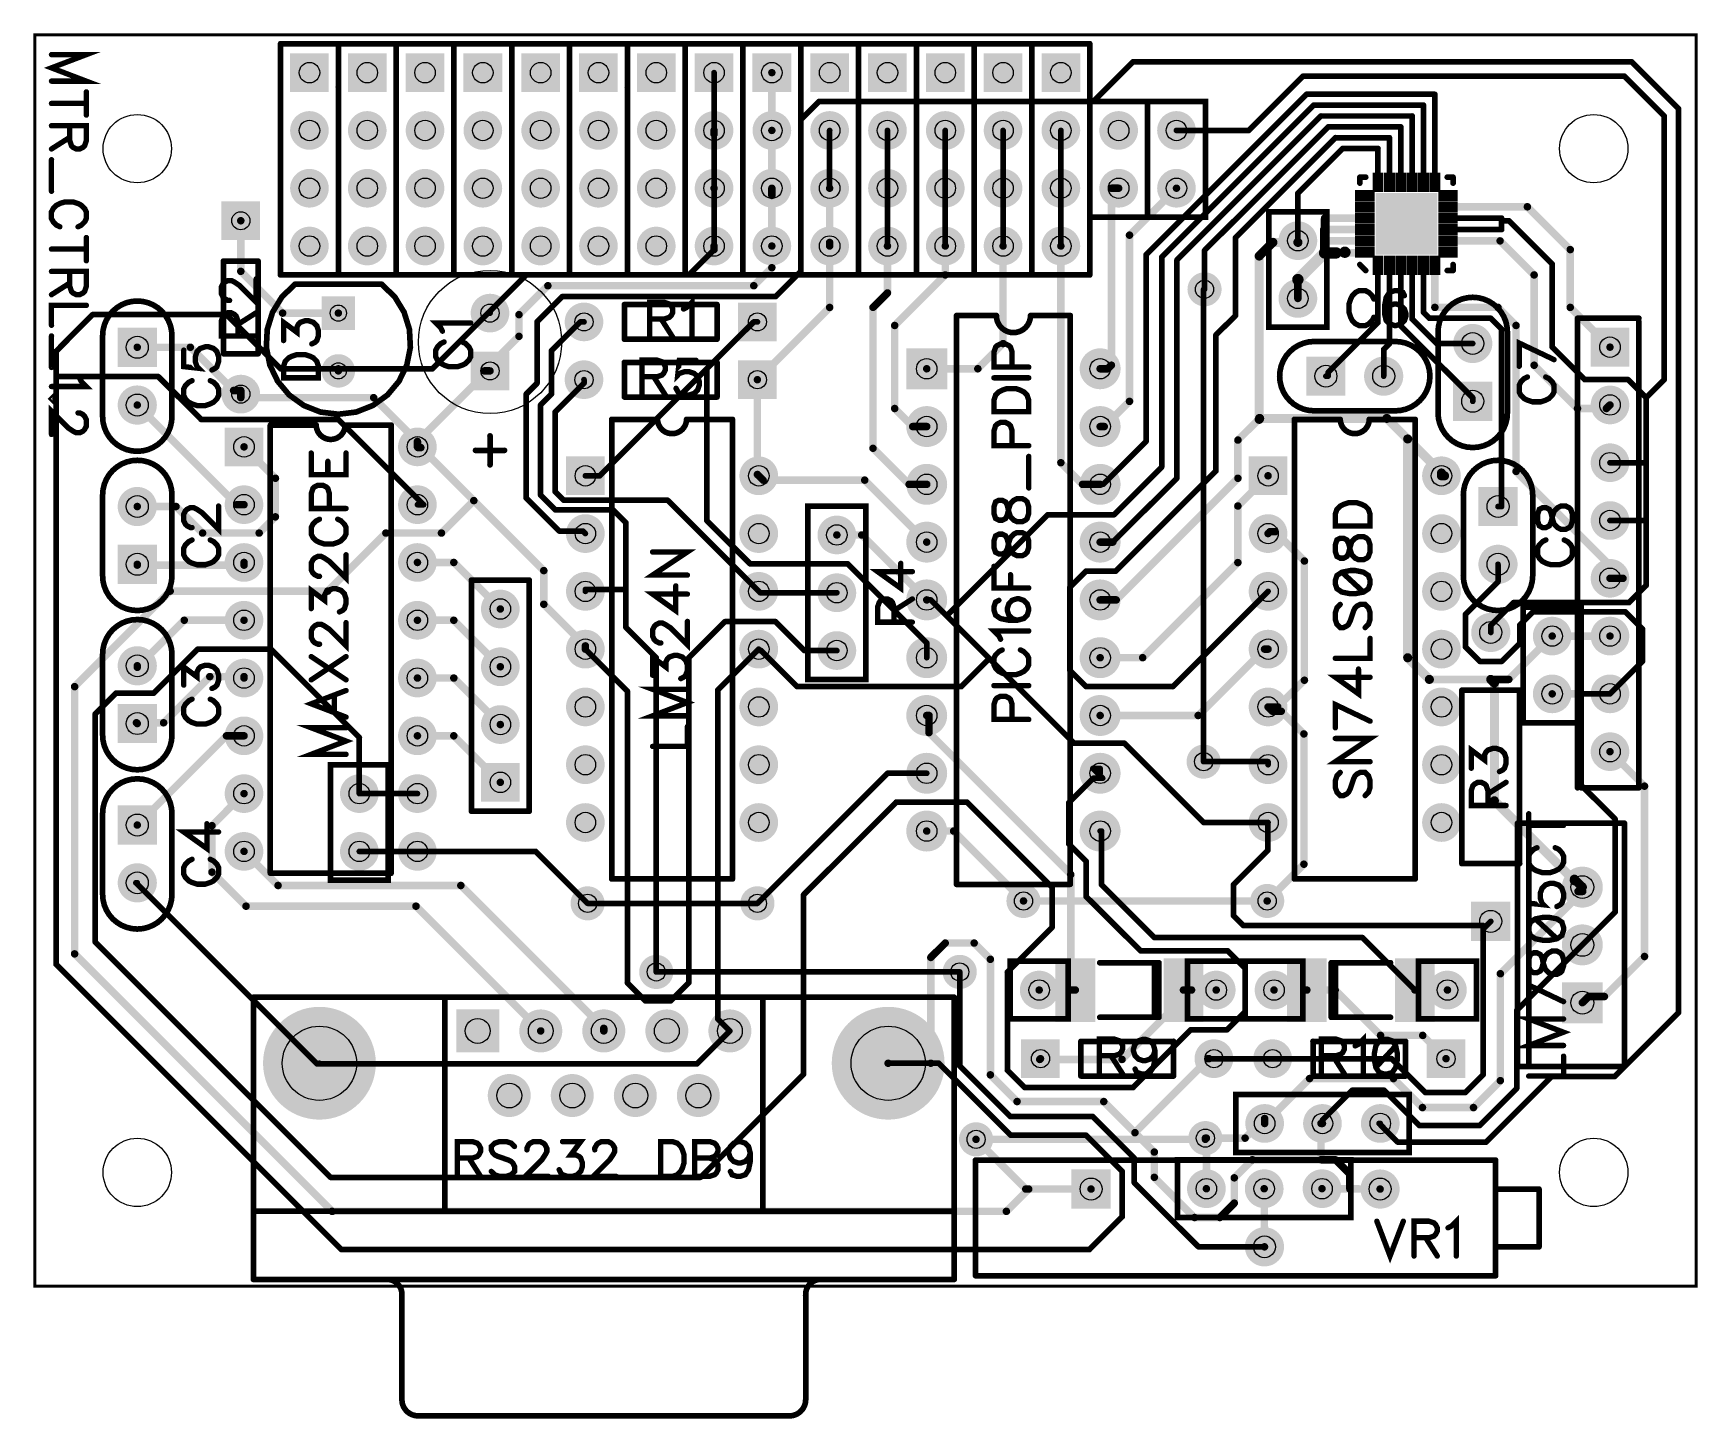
# Model space of a CAD drawing. Extents: x 0 to 2.88, y -0.23 to 2.17.
import ezdxf

# ---------------------------------------------------------------- set-up
doc = ezdxf.new("R2010")
doc.units = 0
for name, color, linetype in [('Board_Outline', 13, 'CONTINUOUS'), ('Bottom', 6, 'CONTINUOUS'), ('Bottom_Mask', 10, 'CONTINUOUS'), ('Bottom_Paste', 9, 'CONTINUOUS'), ('Bottom_Silk', 11, 'CONTINUOUS'), ('Drill_Bottom', 8, 'CONTINUOUS'), ('Drill_Top', 7, 'CONTINUOUS'), ('Top', 5, 'CONTINUOUS'), ('Top_Assy', 1, 'CONTINUOUS'), ('Top_Mask', 3, 'CONTINUOUS'), ('Top_Silk', 2, 'CONTINUOUS')]:
    doc.layers.add(name, color=color, linetype=linetype)

msp = doc.modelspace()

# ---------------------------------------------------------------- linework, layer by layer
at = {"layer": 'Board_Outline', "linetype": 'CONTINUOUS', "const_width": 0.0055}
msp.add_lwpolyline([(0, 2.1654), (2.874, 2.1654), (2.874, 0), (0, 0), (0, 2.1654)], dxfattribs=at)
at = {"layer": 'Bottom', "linetype": 'CONTINUOUS'}
for points, const_width in [([(1.1725, 2.1, 1), (1.1775, 2.1, 1), (1.1725, 2.1, 1)], 0.0049), ([(1.2718, 2.1, 1), (1.2782, 2.1, 1), (1.2718, 2.1, 1)], 0.0065), ([(1.8975, 2.1188, 1), (1.9025, 2.1188, 1), (1.8975, 2.1188, 1)], 0.0049), ([(1.8975, 2.1188, 1), (1.9025, 2.1188, 1), (1.8975, 2.1188, 1)], 0.0049), ([(2.76, 2.1188, 1), (2.765, 2.1188, 1), (2.76, 2.1188, 1)], 0.0049), ([(2.76, 2.1188, 1), (2.765, 2.1188, 1), (2.76, 2.1188, 1)], 0.0049), ([(2.1913, 2.0938, 1), (2.1962, 2.0938, 1), (2.1913, 2.0938, 1)], 0.0049), ([(2.1913, 2.0938, 1), (2.1962, 2.0938, 1), (2.1913, 2.0938, 1)], 0.0049), ([(2.7475, 2.0938, 1), (2.7525, 2.0938, 1), (2.7475, 2.0938, 1)], 0.0049), ([(2.7475, 2.0938, 1), (2.7525, 2.0938, 1), (2.7475, 2.0938, 1)], 0.0049), ([(1.3538, 2.05, 1), (1.3587, 2.05, 1), (1.3538, 2.05, 1)], 0.0049), ([(1.3538, 2.05, 1), (1.3587, 2.05, 1), (1.3538, 2.05, 1)], 0.0049), ([(1.8288, 2.05, 1), (1.8337, 2.05, 1), (1.8288, 2.05, 1)], 0.0049), ([(1.8288, 2.05, 1), (1.8337, 2.05, 1), (1.8288, 2.05, 1)], 0.0049), ([(2.1975, 2.0625, 1), (2.2025, 2.0625, 1), (2.1975, 2.0625, 1)], 0.0049), ([(2.1975, 2.0625, 1), (2.2025, 2.0625, 1), (2.1975, 2.0625, 1)], 0.0049), ([(2.21, 2.0438, 1), (2.215, 2.0438, 1), (2.21, 2.0438, 1)], 0.0049), ([(2.21, 2.0438, 1), (2.215, 2.0438, 1), (2.21, 2.0438, 1)], 0.0049), ([(2.3999, 2.0438, 1), (2.4048, 2.0438, 1), (2.3999, 2.0438, 1)], 0.0049), ([(2.3999, 2.0438, 1), (2.4048, 2.0438, 1), (2.3999, 2.0438, 1)], 0.0049), ([(2.4196, 2.0625, 1), (2.4245, 2.0625, 1), (2.4196, 2.0625, 1)], 0.0049), ([(2.4196, 2.0625, 1), (2.4245, 2.0625, 1), (2.4196, 2.0625, 1)], 0.0049), ([(0.4898, 2, 1), (0.4602, 2, 1), (0.4898, 2, 1)], 0.0295), ([(0.5898, 2, 1), (0.5602, 2, 1), (0.5898, 2, 1)], 0.0295), ([(0.6898, 2, 1), (0.6602, 2, 1), (0.6898, 2, 1)], 0.0295), ([(0.7898, 2, 1), (0.7602, 2, 1), (0.7898, 2, 1)], 0.0295), ([(0.8898, 2, 1), (0.8602, 2, 1), (0.8898, 2, 1)], 0.0295), ([(0.9898, 2, 1), (0.9602, 2, 1), (0.9898, 2, 1)], 0.0295), ([(1.0898, 2, 1), (1.0602, 2, 1), (1.0898, 2, 1)], 0.0295), ([(1.1898, 2, 1), (1.1602, 2, 1), (1.1898, 2, 1)], 0.0295), ([(1.2898, 2, 1), (1.2602, 2, 1), (1.2898, 2, 1)], 0.0295), ([(1.3225, 2.0187, 1), (1.3275, 2.0187, 1), (1.3225, 2.0187, 1)], 0.0049), ([(1.3225, 2.0187, 1), (1.3275, 2.0187, 1), (1.3225, 2.0187, 1)], 0.0049), ([(1.3898, 2, 1), (1.3602, 2, 1), (1.3898, 2, 1)], 0.0295), ([(1.4898, 2, 1), (1.4602, 2, 1), (1.4898, 2, 1)], 0.0295), ([(1.5898, 2, 1), (1.5602, 2, 1), (1.5898, 2, 1)], 0.0295), ([(1.6898, 2, 1), (1.6602, 2, 1), (1.6898, 2, 1)], 0.0295), ([(1.7898, 2, 1), (1.7602, 2, 1), (1.7898, 2, 1)], 0.0295), ([(1.8898, 2, 1), (1.8602, 2, 1), (1.8898, 2, 1)], 0.0295), ([(1.9898, 2, 1), (1.9602, 2, 1), (1.9898, 2, 1)], 0.0295), ([(2.2225, 2.025, 1), (2.2275, 2.025, 1), (2.2225, 2.025, 1)], 0.0049), ([(2.2225, 2.025, 1), (2.2275, 2.025, 1), (2.2225, 2.025, 1)], 0.0049), ([(2.3802, 2.025, 1), (2.3852, 2.025, 1), (2.3802, 2.025, 1)], 0.0049), ([(2.3802, 2.025, 1), (2.3852, 2.025, 1), (2.3802, 2.025, 1)], 0.0049), ([(2.8163, 2.025, 1), (2.8212, 2.025, 1), (2.8163, 2.025, 1)], 0.0049), ([(2.8163, 2.025, 1), (2.8212, 2.025, 1), (2.8163, 2.025, 1)], 0.0049), ([(2.8413, 2.0375, 1), (2.8462, 2.0375, 1), (2.8413, 2.0375, 1)], 0.0049), ([(2.8413, 2.0375, 1), (2.8462, 2.0375, 1), (2.8413, 2.0375, 1)], 0.0049), ([(1.1718, 2, 1), (1.1782, 2, 1), (1.1718, 2, 1)], 0.0065), ([(1.1718, 1.9937, 1), (1.1782, 1.9937, 1), (1.1718, 1.9937, 1)], 0.0065), ([(1.1725, 1.9937, 1), (1.1775, 1.9937, 1), (1.1725, 1.9937, 1)], 0.0049), ([(1.1725, 1.9937, 1), (1.1775, 1.9937, 1), (1.1725, 1.9937, 1)], 0.0049), ([(1.2718, 2, 1), (1.2782, 2, 1), (1.2718, 2, 1)], 0.0065), ([(1.3725, 2, 1), (1.3775, 2, 1), (1.3725, 2, 1)], 0.0049), ([(1.4725, 2, 1), (1.4775, 2, 1), (1.4725, 2, 1)], 0.0049), ([(1.5725, 2, 1), (1.5775, 2, 1), (1.5725, 2, 1)], 0.0049), ([(1.6725, 2, 1), (1.6775, 2, 1), (1.6725, 2, 1)], 0.0049), ([(1.7725, 2, 1), (1.7775, 2, 1), (1.7725, 2, 1)], 0.0049), ([(1.9725, 2, 1), (1.9775, 2, 1), (1.9725, 2, 1)], 0.0049), ([(2.0975, 2, 1), (2.1025, 2, 1), (2.0975, 2, 1)], 0.0049), ([(2.0975, 2, 1), (2.1025, 2, 1), (2.0975, 2, 1)], 0.0049), ([(2.235, 2.0062, 1), (2.24, 2.0062, 1), (2.235, 2.0062, 1)], 0.0049), ([(2.235, 2.0062, 1), (2.24, 2.0062, 1), (2.235, 2.0062, 1)], 0.0049), ([(2.2475, 1.9875, 1), (2.2525, 1.9875, 1), (2.2475, 1.9875, 1)], 0.0049), ([(2.2475, 1.9875, 1), (2.2525, 1.9875, 1), (2.2475, 1.9875, 1)], 0.0049), ([(2.3409, 1.9875, 1), (2.3458, 1.9875, 1), (2.3409, 1.9875, 1)], 0.0049), ([(2.3409, 1.9875, 1), (2.3458, 1.9875, 1), (2.3409, 1.9875, 1)], 0.0049), ([(2.3605, 2.0062, 1), (2.3655, 2.0062, 1), (2.3605, 2.0062, 1)], 0.0049), ([(2.3605, 2.0062, 1), (2.3655, 2.0062, 1), (2.3605, 2.0062, 1)], 0.0049), ([(2.26, 1.9688, 1), (2.265, 1.9688, 1), (2.26, 1.9688, 1)], 0.0049), ([(2.26, 1.9688, 1), (2.265, 1.9688, 1), (2.26, 1.9688, 1)], 0.0049), ([(2.3212, 1.9688, 1), (2.3261, 1.9688, 1), (2.3212, 1.9688, 1)], 0.0049), ([(2.3212, 1.9688, 1), (2.3261, 1.9688, 1), (2.3212, 1.9688, 1)], 0.0049), ([(0.4898, 1.9, 1), (0.4602, 1.9, 1), (0.4898, 1.9, 1)], 0.0295), ([(0.5898, 1.9, 1), (0.5602, 1.9, 1), (0.5898, 1.9, 1)], 0.0295), ([(0.6898, 1.9, 1), (0.6602, 1.9, 1), (0.6898, 1.9, 1)], 0.0295), ([(0.7898, 1.9, 1), (0.7602, 1.9, 1), (0.7898, 1.9, 1)], 0.0295), ([(0.8898, 1.9, 1), (0.8602, 1.9, 1), (0.8898, 1.9, 1)], 0.0295), ([(0.9898, 1.9, 1), (0.9602, 1.9, 1), (0.9898, 1.9, 1)], 0.0295), ([(1.0898, 1.9, 1), (1.0602, 1.9, 1), (1.0898, 1.9, 1)], 0.0295), ([(1.1898, 1.9, 1), (1.1602, 1.9, 1), (1.1898, 1.9, 1)], 0.0295), ([(1.2898, 1.9, 1), (1.2602, 1.9, 1), (1.2898, 1.9, 1)], 0.0295), ([(1.3898, 1.9, 1), (1.3602, 1.9, 1), (1.3898, 1.9, 1)], 0.0295), ([(1.4898, 1.9, 1), (1.4602, 1.9, 1), (1.4898, 1.9, 1)], 0.0295), ([(1.5898, 1.9, 1), (1.5602, 1.9, 1), (1.5898, 1.9, 1)], 0.0295), ([(1.6898, 1.9, 1), (1.6602, 1.9, 1), (1.6898, 1.9, 1)], 0.0295), ([(1.7898, 1.9, 1), (1.7602, 1.9, 1), (1.7898, 1.9, 1)], 0.0295), ([(1.8898, 1.9, 1), (1.8602, 1.9, 1), (1.8898, 1.9, 1)], 0.0295), ([(1.9898, 1.9, 1), (1.9602, 1.9, 1), (1.9898, 1.9, 1)], 0.0295), ([(1.1718, 1.9, 1), (1.1782, 1.9, 1), (1.1718, 1.9, 1)], 0.0065), ([(1.1725, 1.9, 1), (1.1775, 1.9, 1), (1.1725, 1.9, 1)], 0.0049), ([(1.1725, 1.9, 1), (1.1775, 1.9, 1), (1.1725, 1.9, 1)], 0.0049), ([(1.2718, 1.9, 1), (1.2782, 1.9, 1), (1.2718, 1.9, 1)], 0.0065), ([(1.3718, 1.9, 1), (1.3782, 1.9, 1), (1.3718, 1.9, 1)], 0.0065), ([(1.3725, 1.9, 1), (1.3775, 1.9, 1), (1.3725, 1.9, 1)], 0.0049), ([(1.4725, 1.9, 1), (1.4775, 1.9, 1), (1.4725, 1.9, 1)], 0.0049), ([(1.4725, 1.9, 1), (1.4775, 1.9, 1), (1.4725, 1.9, 1)], 0.0049), ([(1.5725, 1.9, 1), (1.5775, 1.9, 1), (1.5725, 1.9, 1)], 0.0049), ([(1.5725, 1.9, 1), (1.5775, 1.9, 1), (1.5725, 1.9, 1)], 0.0049), ([(1.6725, 1.9, 1), (1.6775, 1.9, 1), (1.6725, 1.9, 1)], 0.0049), ([(1.6725, 1.9, 1), (1.6775, 1.9, 1), (1.6725, 1.9, 1)], 0.0049), ([(1.7725, 1.9, 1), (1.7775, 1.9, 1), (1.7725, 1.9, 1)], 0.0049), ([(1.7725, 1.9, 1), (1.7775, 1.9, 1), (1.7725, 1.9, 1)], 0.0049), ([(1.8593, 1.9, 1), (1.8657, 1.9, 1), (1.8593, 1.9, 1)], 0.0065), ([(1.8593, 1.9, 1), (1.8657, 1.9, 1), (1.8593, 1.9, 1)], 0.0065), ([(1.8718, 1.9, 1), (1.8782, 1.9, 1), (1.8718, 1.9, 1)], 0.0065), ([(1.9718, 1.9, 1), (1.9782, 1.9, 1), (1.9718, 1.9, 1)], 0.0065), ([(2.3212, 1.9102, 1), (2.3261, 1.9102, 1), (2.3212, 1.9102, 1)], 0.0049), ([(2.3409, 1.9102, 1), (2.3458, 1.9102, 1), (2.3409, 1.9102, 1)], 0.0049), ([(2.3605, 1.9102, 1), (2.3655, 1.9102, 1), (2.3605, 1.9102, 1)], 0.0049), ([(2.3802, 1.9102, 1), (2.3852, 1.9102, 1), (2.3802, 1.9102, 1)], 0.0049), ([(2.3999, 1.9102, 1), (2.4048, 1.9102, 1), (2.3999, 1.9102, 1)], 0.0049), ([(2.4196, 1.9102, 1), (2.4245, 1.9102, 1), (2.4196, 1.9102, 1)], 0.0049), ([(1.2718, 1.8875, 1), (1.2782, 1.8875, 1), (1.2718, 1.8875, 1)], 0.0065), ([(1.2718, 1.8875, 1), (1.2782, 1.8875, 1), (1.2718, 1.8875, 1)], 0.0065), ([(1.2718, 1.8875, 1), (1.2782, 1.8875, 1), (1.2718, 1.8875, 1)], 0.0065), ([(1.2718, 1.8875, 1), (1.2782, 1.8875, 1), (1.2718, 1.8875, 1)], 0.0065), ([(2.1826, 1.8913, 1), (2.1875, 1.8913, 1), (2.1826, 1.8913, 1)], 0.0049), ([(2.1826, 1.8913, 1), (2.1875, 1.8913, 1), (2.1826, 1.8913, 1)], 0.0049), ([(2.4415, 1.8679, 1), (2.4479, 1.8679, 1), (2.4415, 1.8679, 1)], 0.0065), ([(2.5788, 1.8679, 1), (2.5853, 1.8679, 1), (2.5788, 1.8679, 1)], 0.0065), ([(2.5788, 1.8679, 1), (2.5853, 1.8679, 1), (2.5788, 1.8679, 1)], 0.0065), ([(0.353, 1.8437, 1), (0.3595, 1.8437, 1), (0.353, 1.8437, 1)], 0.0065), ([(2.228, 1.8482, 1), (2.2345, 1.8482, 1), (2.228, 1.8482, 1)], 0.0065), ([(2.228, 1.8482, 1), (2.2345, 1.8482, 1), (2.228, 1.8482, 1)], 0.0065), ([(2.2977, 1.8482, 1), (2.3042, 1.8482, 1), (2.2977, 1.8482, 1)], 0.0065), ([(2.4422, 1.8482, 1), (2.4472, 1.8482, 1), (2.4422, 1.8482, 1)], 0.0049), ([(2.535, 1.8482, 1), (2.54, 1.8482, 1), (2.535, 1.8482, 1)], 0.0049), ([(2.535, 1.8482, 1), (2.54, 1.8482, 1), (2.535, 1.8482, 1)], 0.0049), ([(2.535, 1.8438, 1), (2.54, 1.8438, 1), (2.535, 1.8438, 1)], 0.0049), ([(2.535, 1.8438, 1), (2.54, 1.8438, 1), (2.535, 1.8438, 1)], 0.0049), ([(2.535, 1.8438, 1), (2.54, 1.8438, 1), (2.535, 1.8438, 1)], 0.0049), ([(2.5475, 1.8438, 1), (2.5525, 1.8438, 1), (2.5475, 1.8438, 1)], 0.0049), ([(2.5475, 1.8438, 1), (2.5525, 1.8438, 1), (2.5475, 1.8438, 1)], 0.0049), ([(0.4898, 1.8, 1), (0.4602, 1.8, 1), (0.4898, 1.8, 1)], 0.0295), ([(0.5898, 1.8, 1), (0.5602, 1.8, 1), (0.5898, 1.8, 1)], 0.0295), ([(0.6898, 1.8, 1), (0.6602, 1.8, 1), (0.6898, 1.8, 1)], 0.0295), ([(0.7898, 1.8, 1), (0.7602, 1.8, 1), (0.7898, 1.8, 1)], 0.0295), ([(0.8898, 1.8, 1), (0.8602, 1.8, 1), (0.8898, 1.8, 1)], 0.0295), ([(0.9898, 1.8, 1), (0.9602, 1.8, 1), (0.9898, 1.8, 1)], 0.0295), ([(1.0898, 1.8, 1), (1.0602, 1.8, 1), (1.0898, 1.8, 1)], 0.0295), ([(1.1898, 1.8, 1), (1.1602, 1.8, 1), (1.1898, 1.8, 1)], 0.0295), ([(1.2898, 1.8, 1), (1.2602, 1.8, 1), (1.2898, 1.8, 1)], 0.0295), ([(1.3898, 1.8, 1), (1.3602, 1.8, 1), (1.3898, 1.8, 1)], 0.0295), ([(1.4898, 1.8, 1), (1.4602, 1.8, 1), (1.4898, 1.8, 1)], 0.0295), ([(1.5898, 1.8, 1), (1.5602, 1.8, 1), (1.5898, 1.8, 1)], 0.0295), ([(1.6898, 1.8, 1), (1.6602, 1.8, 1), (1.6898, 1.8, 1)], 0.0295), ([(1.7898, 1.8, 1), (1.7602, 1.8, 1), (1.7898, 1.8, 1)], 0.0295), ([(1.8905, 1.8188, 1), (1.897, 1.8188, 1), (1.8905, 1.8188, 1)], 0.0065), ([(1.8905, 1.8188, 1), (1.897, 1.8188, 1), (1.8905, 1.8188, 1)], 0.0065), ([(2.0748, 1.8148, 1), (2.0797, 1.8148, 1), (2.0748, 1.8148, 1)], 0.0049), ([(2.0748, 1.8148, 1), (2.0797, 1.8148, 1), (2.0748, 1.8148, 1)], 0.0049), ([(2.1378, 1.8063, 1), (2.1457, 1.8063, 1), (2.1378, 1.8063, 1)], 0.0079), ([(2.1378, 1.8063, 1), (2.1457, 1.8063, 1), (2.1378, 1.8063, 1)], 0.0079), ([(2.1998, 1.8093, 1), (2.1703, 1.8093, 1), (2.1998, 1.8093, 1)], 0.0295), ([(2.1811, 1.8063, 1), (2.189, 1.8063, 1), (2.1811, 1.8063, 1)], 0.0079), ([(2.1826, 1.8093, 1), (2.1875, 1.8093, 1), (2.1826, 1.8093, 1)], 0.0049), ([(2.1826, 1.8093, 1), (2.1875, 1.8093, 1), (2.1826, 1.8093, 1)], 0.0049), ([(2.2273, 1.8285, 1), (2.2352, 1.8285, 1), (2.2273, 1.8285, 1)], 0.0079), ([(2.2273, 1.8089, 1), (2.2352, 1.8089, 1), (2.2273, 1.8089, 1)], 0.0079), ([(2.2273, 1.8089, 1), (2.2352, 1.8089, 1), (2.2273, 1.8089, 1)], 0.0079), ([(2.228, 1.8285, 1), (2.2345, 1.8285, 1), (2.228, 1.8285, 1)], 0.0065), ([(2.228, 1.8285, 1), (2.2345, 1.8285, 1), (2.228, 1.8285, 1)], 0.0065), ([(2.228, 1.8089, 1), (2.2345, 1.8089, 1), (2.228, 1.8089, 1)], 0.0065), ([(2.2977, 1.8285, 1), (2.3042, 1.8285, 1), (2.2977, 1.8285, 1)], 0.0065), ([(2.2977, 1.8089, 1), (2.3042, 1.8089, 1), (2.2977, 1.8089, 1)], 0.0065), ([(2.4415, 1.8089, 1), (2.4479, 1.8089, 1), (2.4415, 1.8089, 1)], 0.0065), ([(2.4422, 1.8285, 1), (2.4472, 1.8285, 1), (2.4422, 1.8285, 1)], 0.0049), ([(2.5317, 1.8089, 1), (2.5381, 1.8089, 1), (2.5317, 1.8089, 1)], 0.0065), ([(2.5317, 1.8089, 1), (2.5381, 1.8089, 1), (2.5317, 1.8089, 1)], 0.0065), ([(2.535, 1.8285, 1), (2.54, 1.8285, 1), (2.535, 1.8285, 1)], 0.0049), ([(2.535, 1.8285, 1), (2.54, 1.8285, 1), (2.535, 1.8285, 1)], 0.0049), ([(1.1718, 1.8, 1), (1.1782, 1.8, 1), (1.1718, 1.8, 1)], 0.0065), ([(1.1718, 1.7937, 1), (1.1782, 1.7937, 1), (1.1718, 1.7937, 1)], 0.0065), ([(1.1725, 1.7937, 1), (1.1775, 1.7937, 1), (1.1725, 1.7937, 1)], 0.0049), ([(1.1725, 1.7937, 1), (1.1775, 1.7937, 1), (1.1725, 1.7937, 1)], 0.0049), ([(1.2718, 1.8, 1), (1.2782, 1.8, 1), (1.2718, 1.8, 1)], 0.0065), ([(1.3718, 1.8062, 1), (1.3782, 1.8062, 1), (1.3718, 1.8062, 1)], 0.0065), ([(1.3718, 1.8062, 1), (1.3782, 1.8062, 1), (1.3718, 1.8062, 1)], 0.0065), ([(1.3718, 1.8062, 1), (1.3782, 1.8062, 1), (1.3718, 1.8062, 1)], 0.0065), ([(1.3718, 1.8, 1), (1.3782, 1.8, 1), (1.3718, 1.8, 1)], 0.0065), ([(1.4718, 1.8, 1), (1.4782, 1.8, 1), (1.4718, 1.8, 1)], 0.0065), ([(1.4725, 1.8, 1), (1.4775, 1.8, 1), (1.4725, 1.8, 1)], 0.0049), ([(1.5718, 1.8, 1), (1.5782, 1.8, 1), (1.5718, 1.8, 1)], 0.0065), ([(1.5725, 1.8, 1), (1.5775, 1.8, 1), (1.5725, 1.8, 1)], 0.0049), ([(1.6718, 1.8, 1), (1.6782, 1.8, 1), (1.6718, 1.8, 1)], 0.0065), ([(1.6725, 1.8, 1), (1.6775, 1.8, 1), (1.6725, 1.8, 1)], 0.0049), ([(1.7718, 1.8, 1), (1.7782, 1.8, 1), (1.7718, 1.8, 1)], 0.0065), ([(1.7725, 1.8, 1), (1.7775, 1.8, 1), (1.7725, 1.8, 1)], 0.0049), ([(1.9199, 1.7849, 1), (1.9248, 1.7849, 1), (1.9199, 1.7849, 1)], 0.0049), ([(1.9199, 1.7849, 1), (1.9248, 1.7849, 1), (1.9199, 1.7849, 1)], 0.0049), ([(1.947, 1.7807, 1), (1.9519, 1.7807, 1), (1.947, 1.7807, 1)], 0.0049), ([(1.947, 1.7807, 1), (1.9519, 1.7807, 1), (1.947, 1.7807, 1)], 0.0049), ([(2.0211, 1.7923, 1), (2.026, 1.7923, 1), (2.0211, 1.7923, 1)], 0.0049), ([(2.0211, 1.7923, 1), (2.026, 1.7923, 1), (2.0211, 1.7923, 1)], 0.0049), ([(2.1142, 1.7827, 1), (2.1221, 1.7827, 1), (2.1142, 1.7827, 1)], 0.0079), ([(2.1142, 1.7827, 1), (2.1221, 1.7827, 1), (2.1142, 1.7827, 1)], 0.0079), ([(2.1826, 1.8063, 1), (2.1875, 1.8063, 1), (2.1826, 1.8063, 1)], 0.0049), ([(2.2263, 1.7881, 1), (2.2362, 1.7881, 1), (2.2263, 1.7881, 1)], 0.0098), ([(2.2263, 1.7881, 1), (2.2362, 1.7881, 1), (2.2263, 1.7881, 1)], 0.0098), ([(2.2273, 1.7881, 1), (2.2352, 1.7881, 1), (2.2273, 1.7881, 1)], 0.0079), ([(2.2461, 1.7881, 1), (2.256, 1.7881, 1), (2.2461, 1.7881, 1)], 0.0098), ([(2.2478, 1.7881, 1), (2.2543, 1.7881, 1), (2.2478, 1.7881, 1)], 0.0065), ([(2.2967, 1.7881, 1), (2.3032, 1.7881, 1), (2.2967, 1.7881, 1)], 0.0065), ([(2.2967, 1.7881, 1), (2.3032, 1.7881, 1), (2.2967, 1.7881, 1)], 0.0065), ([(2.2977, 1.7892, 1), (2.3042, 1.7892, 1), (2.2977, 1.7892, 1)], 0.0065), ([(2.653, 1.7938, 1), (2.6595, 1.7938, 1), (2.653, 1.7938, 1)], 0.0065), ([(2.653, 1.7938, 1), (2.6595, 1.7938, 1), (2.653, 1.7938, 1)], 0.0065), ([(0.353, 1.7562, 1), (0.3595, 1.7562, 1), (0.353, 1.7562, 1)], 0.0065), ([(0.353, 1.7562, 1), (0.3595, 1.7562, 1), (0.353, 1.7562, 1)], 0.0065), ([(1.2718, 1.7625, 1), (1.2782, 1.7625, 1), (1.2718, 1.7625, 1)], 0.0065), ([(1.2718, 1.7625, 1), (1.2782, 1.7625, 1), (1.2718, 1.7625, 1)], 0.0065), ([(1.2718, 1.7625, 1), (1.2782, 1.7625, 1), (1.2718, 1.7625, 1)], 0.0065), ([(1.3225, 1.7563, 1), (1.3275, 1.7563, 1), (1.3225, 1.7563, 1)], 0.0049), ([(1.3225, 1.7563, 1), (1.3275, 1.7563, 1), (1.3225, 1.7563, 1)], 0.0049), ([(1.9734, 1.7759, 1), (1.9783, 1.7759, 1), (1.9734, 1.7759, 1)], 0.0049), ([(1.9734, 1.7759, 1), (1.9783, 1.7759, 1), (1.9734, 1.7759, 1)], 0.0049), ([(2.3212, 1.7665, 1), (2.3261, 1.7665, 1), (2.3212, 1.7665, 1)], 0.0049), ([(2.3409, 1.7665, 1), (2.3458, 1.7665, 1), (2.3409, 1.7665, 1)], 0.0049), ([(2.3605, 1.7665, 1), (2.3655, 1.7665, 1), (2.3605, 1.7665, 1)], 0.0049), ([(2.3802, 1.7665, 1), (2.3852, 1.7665, 1), (2.3802, 1.7665, 1)], 0.0049), ([(2.3999, 1.7665, 1), (2.4048, 1.7665, 1), (2.3999, 1.7665, 1)], 0.0049), ([(2.4188, 1.7665, 1), (2.4253, 1.7665, 1), (2.4188, 1.7665, 1)], 0.0065), ([(2.5905, 1.75, 1), (2.597, 1.75, 1), (2.5905, 1.75, 1)], 0.0065), ([(2.5905, 1.75, 1), (2.597, 1.75, 1), (2.5905, 1.75, 1)], 0.0065), ([(2.6225, 1.7687, 1), (2.6275, 1.7687, 1), (2.6225, 1.7687, 1)], 0.0049), ([(2.6225, 1.7687, 1), (2.6275, 1.7687, 1), (2.6225, 1.7687, 1)], 0.0049), ([(0.8475, 1.75, 1), (0.8525, 1.75, 1), (0.8475, 1.75, 1)], 0.0049), ([(0.8475, 1.75, 1), (0.8525, 1.75, 1), (0.8475, 1.75, 1)], 0.0049), ([(0.8843, 1.7313, 1), (0.8907, 1.7313, 1), (0.8843, 1.7313, 1)], 0.0065), ([(0.8843, 1.7313, 1), (0.8907, 1.7313, 1), (0.8843, 1.7313, 1)], 0.0065), ([(1.1288, 1.75, 1), (1.1337, 1.75, 1), (1.1288, 1.75, 1)], 0.0049), ([(1.1288, 1.75, 1), (1.1337, 1.75, 1), (1.1288, 1.75, 1)], 0.0049), ([(1.2405, 1.7313, 1), (1.247, 1.7313, 1), (1.2405, 1.7313, 1)], 0.0065), ([(1.2405, 1.7313, 1), (1.247, 1.7313, 1), (1.2405, 1.7313, 1)], 0.0065), ([(1.5718, 1.75, 1), (1.5782, 1.75, 1), (1.5718, 1.75, 1)], 0.0065), ([(1.5718, 1.75, 1), (1.5782, 1.75, 1), (1.5718, 1.75, 1)], 0.0065), ([(2.0088, 1.7251, 1), (2.0383, 1.7251, 1), (2.0088, 1.7251, 1)], 0.0295), ([(2.0211, 1.7251, 1), (2.026, 1.7251, 1), (2.0211, 1.7251, 1)], 0.0049), ([(2.1998, 1.7093, 1), (2.1703, 1.7093, 1), (2.1998, 1.7093, 1)], 0.0295), ([(2.1801, 1.7419, 1), (2.19, 1.7419, 1), (2.1801, 1.7419, 1)], 0.0098), ([(2.1818, 1.7419, 1), (2.1883, 1.7419, 1), (2.1818, 1.7419, 1)], 0.0065), ([(0.8022, 1.6839, 1), (0.7726, 1.6839, 1), (0.8022, 1.6839, 1)], 0.0295), ([(0.91, 1.7125, 1), (0.915, 1.7125, 1), (0.91, 1.7125, 1)], 0.0049), ([(0.91, 1.7125, 1), (0.915, 1.7125, 1), (0.91, 1.7125, 1)], 0.0049), ([(1.2788, 1.7125, 1), (1.2837, 1.7125, 1), (1.2788, 1.7125, 1)], 0.0049), ([(1.2788, 1.7125, 1), (1.2837, 1.7125, 1), (1.2788, 1.7125, 1)], 0.0049), ([(1.3718, 1.6937, 1), (1.3782, 1.6937, 1), (1.3718, 1.6937, 1)], 0.0065), ([(1.3718, 1.6937, 1), (1.3782, 1.6937, 1), (1.3718, 1.6937, 1)], 0.0065), ([(1.4468, 1.6938, 1), (1.4532, 1.6938, 1), (1.4468, 1.6938, 1)], 0.0065), ([(1.4468, 1.6938, 1), (1.4532, 1.6938, 1), (1.4468, 1.6938, 1)], 0.0065), ([(1.4718, 1.7188, 1), (1.4782, 1.7188, 1), (1.4718, 1.7188, 1)], 0.0065), ([(1.4718, 1.7188, 1), (1.4782, 1.7188, 1), (1.4718, 1.7188, 1)], 0.0065), ([(2.1818, 1.7093, 1), (2.1883, 1.7093, 1), (2.1818, 1.7093, 1)], 0.0065), ([(2.4188, 1.6938, 1), (2.4253, 1.6938, 1), (2.4188, 1.6938, 1)], 0.0065), ([(2.4188, 1.6938, 1), (2.4253, 1.6938, 1), (2.4188, 1.6938, 1)], 0.0065), ([(2.528, 1.6938, 1), (2.5345, 1.6938, 1), (2.528, 1.6938, 1)], 0.0065), ([(2.528, 1.6938, 1), (2.5345, 1.6938, 1), (2.528, 1.6938, 1)], 0.0065), ([(2.653, 1.6938, 1), (2.6595, 1.6938, 1), (2.653, 1.6938, 1)], 0.0065), ([(2.653, 1.6938, 1), (2.6595, 1.6938, 1), (2.653, 1.6938, 1)], 0.0065), ([(0.0975, 1.6813, 1), (0.1025, 1.6813, 1), (0.0975, 1.6813, 1)], 0.0049), ([(0.0975, 1.6813, 1), (0.1025, 1.6813, 1), (0.0975, 1.6813, 1)], 0.0049), ([(0.3288, 1.6813, 1), (0.3337, 1.6813, 1), (0.3288, 1.6813, 1)], 0.0049), ([(0.3288, 1.6813, 1), (0.3337, 1.6813, 1), (0.3288, 1.6813, 1)], 0.0049), ([(0.4254, 1.6839, 1), (0.4319, 1.6839, 1), (0.4254, 1.6839, 1)], 0.0065), ([(0.4254, 1.6839, 1), (0.4319, 1.6839, 1), (0.4254, 1.6839, 1)], 0.0065), ([(0.5218, 1.6839, 1), (0.5282, 1.6839, 1), (0.5218, 1.6839, 1)], 0.0065), ([(0.7849, 1.6874, 1), (0.7899, 1.6874, 1), (0.7849, 1.6874, 1)], 0.0049), ([(0.7849, 1.6874, 1), (0.7899, 1.6874, 1), (0.7849, 1.6874, 1)], 0.0049), ([(0.7849, 1.6839, 1), (0.7899, 1.6839, 1), (0.7849, 1.6839, 1)], 0.0049), ([(0.8343, 1.6812, 1), (0.8407, 1.6812, 1), (0.8343, 1.6812, 1)], 0.0065), ([(0.8343, 1.6812, 1), (0.8407, 1.6812, 1), (0.8343, 1.6812, 1)], 0.0065), ([(0.8663, 1.6688, 1), (0.8712, 1.6688, 1), (0.8663, 1.6688, 1)], 0.0049), ([(0.8663, 1.6688, 1), (0.8712, 1.6688, 1), (0.8663, 1.6688, 1)], 0.0049), ([(0.9648, 1.6687, 1), (0.9352, 1.6687, 1), (0.9648, 1.6687, 1)], 0.0295), ([(0.9413, 1.6687, 1), (0.9462, 1.6687, 1), (0.9413, 1.6687, 1)], 0.0049), ([(0.9413, 1.6687, 1), (0.9462, 1.6687, 1), (0.9413, 1.6687, 1)], 0.0049), ([(0.9475, 1.6687, 1), (0.9525, 1.6687, 1), (0.9475, 1.6687, 1)], 0.0049), ([(1.2413, 1.6687, 1), (1.2462, 1.6687, 1), (1.2413, 1.6687, 1)], 0.0049), ([(1.2413, 1.6687, 1), (1.2462, 1.6687, 1), (1.2413, 1.6687, 1)], 0.0049), ([(1.2475, 1.6687, 1), (1.2525, 1.6687, 1), (1.2475, 1.6687, 1)], 0.0049), ([(2.0748, 1.6799, 1), (2.0797, 1.6799, 1), (2.0748, 1.6799, 1)], 0.0049), ([(2.0748, 1.6799, 1), (2.0797, 1.6799, 1), (2.0748, 1.6799, 1)], 0.0049), ([(2.3212, 1.6674, 1), (2.3261, 1.6674, 1), (2.3212, 1.6674, 1)], 0.0049), ([(2.3212, 1.6674, 1), (2.3261, 1.6674, 1), (2.3212, 1.6674, 1)], 0.0049), ([(2.3802, 1.6736, 1), (2.3852, 1.6736, 1), (2.3802, 1.6736, 1)], 0.0049), ([(2.3802, 1.6736, 1), (2.3852, 1.6736, 1), (2.3802, 1.6736, 1)], 0.0049), ([(2.3999, 1.6851, 1), (2.4048, 1.6851, 1), (2.3999, 1.6851, 1)], 0.0049), ([(2.3999, 1.6851, 1), (2.4048, 1.6851, 1), (2.3999, 1.6851, 1)], 0.0049), ([(2.41, 1.675, 1), (2.415, 1.675, 1), (2.41, 1.675, 1)], 0.0049), ([(2.41, 1.675, 1), (2.415, 1.675, 1), (2.41, 1.675, 1)], 0.0049), ([(2.5163, 1.675, 1), (2.5212, 1.675, 1), (2.5163, 1.675, 1)], 0.0049), ([(2.5163, 1.675, 1), (2.5212, 1.675, 1), (2.5163, 1.675, 1)], 0.0049), ([(0.8343, 1.6437, 1), (0.8407, 1.6437, 1), (0.8343, 1.6437, 1)], 0.0065), ([(0.8343, 1.6437, 1), (0.8407, 1.6437, 1), (0.8343, 1.6437, 1)], 0.0065), ([(1.4843, 1.6625, 1), (1.4907, 1.6625, 1), (1.4843, 1.6625, 1)], 0.0065), ([(1.4843, 1.6625, 1), (1.4907, 1.6625, 1), (1.4843, 1.6625, 1)], 0.0065), ([(2.0408, 1.646, 1), (2.0458, 1.646, 1), (2.0408, 1.646, 1)], 0.0049), ([(2.0408, 1.646, 1), (2.0458, 1.646, 1), (2.0408, 1.646, 1)], 0.0049), ([(2.3605, 1.662, 1), (2.3655, 1.662, 1), (2.3605, 1.662, 1)], 0.0049), ([(2.3605, 1.662, 1), (2.3655, 1.662, 1), (2.3605, 1.662, 1)], 0.0049), ([(2.5025, 1.6313, 1), (2.4725, 1.6313, 1), (2.5025, 1.6313, 1)], 0.03), ([(2.535, 1.6563, 1), (2.54, 1.6563, 1), (2.535, 1.6563, 1)], 0.0049), ([(2.535, 1.6563, 1), (2.54, 1.6563, 1), (2.535, 1.6563, 1)], 0.0049), ([(2.5593, 1.6625, 1), (2.5657, 1.6625, 1), (2.5593, 1.6625, 1)], 0.0065), ([(2.5593, 1.6625, 1), (2.5657, 1.6625, 1), (2.5593, 1.6625, 1)], 0.0065), ([(0.0341, 1.6178, 1), (0.039, 1.6178, 1), (0.0341, 1.6178, 1)], 0.0049), ([(0.0341, 1.6178, 1), (0.039, 1.6178, 1), (0.0341, 1.6178, 1)], 0.0049), ([(0.1739, 1.6248, 1), (0.1804, 1.6248, 1), (0.1739, 1.6248, 1)], 0.0065), ([(0.2657, 1.6248, 1), (0.2722, 1.6248, 1), (0.2657, 1.6248, 1)], 0.0065), ([(0.2657, 1.6248, 1), (0.2722, 1.6248, 1), (0.2657, 1.6248, 1)], 0.0065), ([(0.8913, 1.6188, 1), (0.8962, 1.6188, 1), (0.8913, 1.6188, 1)], 0.0049), ([(0.8913, 1.6188, 1), (0.8962, 1.6188, 1), (0.8913, 1.6188, 1)], 0.0049), ([(1.6718, 1.6312, 1), (1.6782, 1.6312, 1), (1.6718, 1.6312, 1)], 0.0065), ([(1.6718, 1.6312, 1), (1.6782, 1.6312, 1), (1.6718, 1.6312, 1)], 0.0065), ([(1.8587, 1.5876, 1), (1.8272, 1.5876, 1), (1.8587, 1.5876, 1)], 0.0315), ([(2.331, 1.621, 1), (2.3359, 1.621, 1), (2.331, 1.621, 1)], 0.0049), ([(2.331, 1.621, 1), (2.3359, 1.621, 1), (2.331, 1.621, 1)], 0.0049), ([(2.3409, 1.6308, 1), (2.3458, 1.6308, 1), (2.3409, 1.6308, 1)], 0.0049), ([(2.3409, 1.6308, 1), (2.3458, 1.6308, 1), (2.3409, 1.6308, 1)], 0.0049), ([(2.4225, 1.6313, 1), (2.4275, 1.6313, 1), (2.4225, 1.6313, 1)], 0.0049), ([(2.4225, 1.6313, 1), (2.4275, 1.6313, 1), (2.4225, 1.6313, 1)], 0.0049), ([(2.4851, 1.6313, 1), (2.49, 1.6313, 1), (2.4851, 1.6313, 1)], 0.0049), ([(2.6225, 1.625, 1), (2.6275, 1.625, 1), (2.6225, 1.625, 1)], 0.0049), ([(2.6225, 1.625, 1), (2.6275, 1.625, 1), (2.6225, 1.625, 1)], 0.0049), ([(2.7218, 1.625, 1), (2.7282, 1.625, 1), (2.7218, 1.625, 1)], 0.0065), ([(0.4225, 1.5875, 1), (0.4275, 1.5875, 1), (0.4225, 1.5875, 1)], 0.0049), ([(0.4225, 1.5875, 1), (0.4275, 1.5875, 1), (0.4225, 1.5875, 1)], 0.0049), ([(0.5375, 1.5839, 1), (0.5125, 1.5839, 1), (0.5375, 1.5839, 1)], 0.025), ([(0.5218, 1.5875, 1), (0.5282, 1.5875, 1), (0.5218, 1.5875, 1)], 0.0065), ([(0.5218, 1.5839, 1), (0.5282, 1.5839, 1), (0.5218, 1.5839, 1)], 0.0065), ([(0.5225, 1.5875, 1), (0.5275, 1.5875, 1), (0.5225, 1.5875, 1)], 0.0049), ([(0.5225, 1.5875, 1), (0.5275, 1.5875, 1), (0.5225, 1.5875, 1)], 0.0049), ([(0.6788, 1.5875, 1), (0.6837, 1.5875, 1), (0.6788, 1.5875, 1)], 0.0049), ([(0.6788, 1.5875, 1), (0.6837, 1.5875, 1), (0.6788, 1.5875, 1)], 0.0049), ([(0.6788, 1.5875, 1), (0.6837, 1.5875, 1), (0.6788, 1.5875, 1)], 0.0049), ([(0.685, 1.5875, 1), (0.69, 1.5875, 1), (0.685, 1.5875, 1)], 0.0049), ([(0.685, 1.5875, 1), (0.69, 1.5875, 1), (0.685, 1.5875, 1)], 0.0049), ([(0.685, 1.5875, 1), (0.69, 1.5875, 1), (0.685, 1.5875, 1)], 0.0049), ([(0.685, 1.5875, 1), (0.69, 1.5875, 1), (0.685, 1.5875, 1)], 0.0049), ([(0.7744, 1.5839, 1), (0.7809, 1.5839, 1), (0.7744, 1.5839, 1)], 0.0065), ([(0.7744, 1.5839, 1), (0.7809, 1.5839, 1), (0.7744, 1.5839, 1)], 0.0065), ([(0.7806, 1.5839, 1), (0.7871, 1.5839, 1), (0.7806, 1.5839, 1)], 0.0065), ([(0.7806, 1.5839, 1), (0.7871, 1.5839, 1), (0.7806, 1.5839, 1)], 0.0065), ([(0.7842, 1.5839, 1), (0.7906, 1.5839, 1), (0.7842, 1.5839, 1)], 0.0065), ([(0.7842, 1.5839, 1), (0.7906, 1.5839, 1), (0.7842, 1.5839, 1)], 0.0065), ([(0.9648, 1.5687, 1), (0.9352, 1.5687, 1), (0.9648, 1.5687, 1)], 0.0295), ([(1.16, 1.5875, 1), (1.165, 1.5875, 1), (1.16, 1.5875, 1)], 0.0049), ([(1.16, 1.5875, 1), (1.165, 1.5875, 1), (1.16, 1.5875, 1)], 0.0049), ([(1.16, 1.5875, 1), (1.165, 1.5875, 1), (1.16, 1.5875, 1)], 0.0049), ([(1.5397, 1.5876, 1), (1.5462, 1.5876, 1), (1.5397, 1.5876, 1)], 0.0065), ([(1.6281, 1.5876, 1), (1.6346, 1.5876, 1), (1.6281, 1.5876, 1)], 0.0065), ([(1.6281, 1.5876, 1), (1.6346, 1.5876, 1), (1.6281, 1.5876, 1)], 0.0065), ([(1.8397, 1.5876, 1), (1.8462, 1.5876, 1), (1.8397, 1.5876, 1)], 0.0065), ([(1.8531, 1.5876, 1), (1.8596, 1.5876, 1), (1.8531, 1.5876, 1)], 0.0065), ([(1.8531, 1.5876, 1), (1.8596, 1.5876, 1), (1.8531, 1.5876, 1)], 0.0065), ([(1.8593, 1.5938, 1), (1.8657, 1.5938, 1), (1.8593, 1.5938, 1)], 0.0065), ([(1.8593, 1.5938, 1), (1.8657, 1.5938, 1), (1.8593, 1.5938, 1)], 0.0065), ([(2.2349, 1.5811, 1), (2.2398, 1.5811, 1), (2.2349, 1.5811, 1)], 0.0049), ([(2.2349, 1.5811, 1), (2.2398, 1.5811, 1), (2.2349, 1.5811, 1)], 0.0049), ([(2.3485, 1.5748, 1), (2.3185, 1.5748, 1), (2.3485, 1.5748, 1)], 0.03), ([(2.5905, 1.5937, 1), (2.597, 1.5937, 1), (2.5905, 1.5937, 1)], 0.0065), ([(2.5905, 1.5937, 1), (2.597, 1.5937, 1), (2.5905, 1.5937, 1)], 0.0065), ([(0.0341, 1.5741, 1), (0.039, 1.5741, 1), (0.0341, 1.5741, 1)], 0.0049), ([(0.0341, 1.5741, 1), (0.039, 1.5741, 1), (0.0341, 1.5741, 1)], 0.0049), ([(0.0341, 1.5741, 1), (0.039, 1.5741, 1), (0.0341, 1.5741, 1)], 0.0049), ([(0.2109, 1.5741, 1), (0.2158, 1.5741, 1), (0.2109, 1.5741, 1)], 0.0049), ([(0.2109, 1.5741, 1), (0.2158, 1.5741, 1), (0.2109, 1.5741, 1)], 0.0049), ([(0.371, 1.5437, 1), (0.3415, 1.5437, 1), (0.371, 1.5437, 1)], 0.0295), ([(0.3405, 1.55, 1), (0.347, 1.55, 1), (0.3405, 1.55, 1)], 0.0065), ([(0.3405, 1.55, 1), (0.347, 1.55, 1), (0.3405, 1.55, 1)], 0.0065), ([(0.353, 1.55, 1), (0.3595, 1.55, 1), (0.353, 1.55, 1)], 0.0065), ([(0.353, 1.55, 1), (0.3595, 1.55, 1), (0.353, 1.55, 1)], 0.0065), ([(0.353, 1.55, 1), (0.3595, 1.55, 1), (0.353, 1.55, 1)], 0.0065), ([(0.8663, 1.5625, 1), (0.8712, 1.5625, 1), (0.8663, 1.5625, 1)], 0.0049), ([(0.8663, 1.5625, 1), (0.8712, 1.5625, 1), (0.8663, 1.5625, 1)], 0.0049), ([(0.9475, 1.5687, 1), (0.9525, 1.5687, 1), (0.9475, 1.5687, 1)], 0.0049), ([(0.9475, 1.5625, 1), (0.9525, 1.5625, 1), (0.9475, 1.5625, 1)], 0.0049), ([(0.9475, 1.5625, 1), (0.9525, 1.5625, 1), (0.9475, 1.5625, 1)], 0.0049), ([(1.2468, 1.5687, 1), (1.2532, 1.5687, 1), (1.2468, 1.5687, 1)], 0.0065), ([(1.2468, 1.5687, 1), (1.2532, 1.5687, 1), (1.2468, 1.5687, 1)], 0.0065), ([(2.231, 1.5748, 1), (2.2359, 1.5748, 1), (2.231, 1.5748, 1)], 0.0049), ([(2.2349, 1.5748, 1), (2.2398, 1.5748, 1), (2.2349, 1.5748, 1)], 0.0049), ([(2.2349, 1.5748, 1), (2.2398, 1.5748, 1), (2.2349, 1.5748, 1)], 0.0049), ([(2.331, 1.5748, 1), (2.3359, 1.5748, 1), (2.331, 1.5748, 1)], 0.0049), ([(2.6788, 1.5688, 1), (2.6837, 1.5688, 1), (2.6788, 1.5688, 1)], 0.0049), ([(2.6788, 1.5688, 1), (2.6837, 1.5688, 1), (2.6788, 1.5688, 1)], 0.0049), ([(2.7538, 1.5688, 1), (2.7587, 1.5688, 1), (2.7538, 1.5688, 1)], 0.0049), ([(2.7538, 1.5688, 1), (2.7587, 1.5688, 1), (2.7538, 1.5688, 1)], 0.0049), ([(2.8163, 1.5688, 1), (2.8212, 1.5688, 1), (2.8163, 1.5688, 1)], 0.0049), ([(2.8163, 1.5688, 1), (2.8212, 1.5688, 1), (2.8163, 1.5688, 1)], 0.0049), ([(0.1922, 1.5248, 1), (0.1622, 1.5248, 1), (0.1922, 1.5248, 1)], 0.03), ([(0.1739, 1.5248, 1), (0.1804, 1.5248, 1), (0.1739, 1.5248, 1)], 0.0065), ([(0.353, 1.5437, 1), (0.3595, 1.5437, 1), (0.353, 1.5437, 1)], 0.0065), ([(0.353, 1.5375, 1), (0.3595, 1.5375, 1), (0.353, 1.5375, 1)], 0.0065), ([(0.353, 1.5375, 1), (0.3595, 1.5375, 1), (0.353, 1.5375, 1)], 0.0065), ([(0.5829, 1.5375, 1), (0.5894, 1.5375, 1), (0.5829, 1.5375, 1)], 0.0065), ([(0.5829, 1.5375, 1), (0.5894, 1.5375, 1), (0.5829, 1.5375, 1)], 0.0065), ([(0.8475, 1.5437, 1), (0.8525, 1.5437, 1), (0.8475, 1.5437, 1)], 0.0049), ([(0.8475, 1.5437, 1), (0.8525, 1.5437, 1), (0.8475, 1.5437, 1)], 0.0049), ([(0.8725, 1.525, 1), (0.8775, 1.525, 1), (0.8725, 1.525, 1)], 0.0049), ([(0.8725, 1.525, 1), (0.8775, 1.525, 1), (0.8725, 1.525, 1)], 0.0049), ([(0.8913, 1.5438, 1), (0.8962, 1.5438, 1), (0.8913, 1.5438, 1)], 0.0049), ([(0.8913, 1.5438, 1), (0.8962, 1.5438, 1), (0.8913, 1.5438, 1)], 0.0049), ([(1.8905, 1.5312, 1), (1.897, 1.5312, 1), (1.8905, 1.5312, 1)], 0.0065), ([(1.8905, 1.5312, 1), (1.897, 1.5312, 1), (1.8905, 1.5312, 1)], 0.0065), ([(2.4851, 1.5375, 1), (2.49, 1.5375, 1), (2.4851, 1.5375, 1)], 0.0049), ([(2.4851, 1.5375, 1), (2.49, 1.5375, 1), (2.4851, 1.5375, 1)], 0.0049), ([(2.4851, 1.5313, 1), (2.49, 1.5313, 1), (2.4851, 1.5313, 1)], 0.0049), ([(2.7398, 1.525, 1), (2.7102, 1.525, 1), (2.7398, 1.525, 1)], 0.0295), ([(2.7218, 1.525, 1), (2.7282, 1.525, 1), (2.7218, 1.525, 1)], 0.0065), ([(2.785, 1.5375, 1), (2.79, 1.5375, 1), (2.785, 1.5375, 1)], 0.0049), ([(2.785, 1.5375, 1), (2.79, 1.5375, 1), (2.785, 1.5375, 1)], 0.0049), ([(2.785, 1.5375, 1), (2.79, 1.5375, 1), (2.785, 1.5375, 1)], 0.0049), ([(0.285, 1.5, 1), (0.29, 1.5, 1), (0.285, 1.5, 1)], 0.0049), ([(0.285, 1.5, 1), (0.29, 1.5, 1), (0.285, 1.5, 1)], 0.0049), ([(0.5225, 1.5, 1), (0.5275, 1.5, 1), (0.5225, 1.5, 1)], 0.0049), ([(0.5225, 1.5, 1), (0.5275, 1.5, 1), (0.5225, 1.5, 1)], 0.0049), ([(0.8975, 1.5125, 1), (0.9025, 1.5125, 1), (0.8975, 1.5125, 1)], 0.0049), ([(0.8975, 1.5125, 1), (0.9025, 1.5125, 1), (0.8975, 1.5125, 1)], 0.0049), ([(1.4843, 1.5188, 1), (1.4907, 1.5188, 1), (1.4843, 1.5188, 1)], 0.0065), ([(1.4843, 1.5188, 1), (1.4907, 1.5188, 1), (1.4843, 1.5188, 1)], 0.0065), ([(1.5587, 1.4876, 1), (1.5272, 1.4876, 1), (1.5587, 1.4876, 1)], 0.0315), ([(1.8587, 1.4876, 1), (1.8272, 1.4876, 1), (1.8587, 1.4876, 1)], 0.0315), ([(2.1142, 1.5001, 1), (2.1221, 1.5001, 1), (2.1142, 1.5001, 1)], 0.0079), ([(2.1149, 1.5017, 1), (2.1228, 1.5017, 1), (2.1149, 1.5017, 1)], 0.0079), ([(2.1149, 1.5001, 1), (2.1214, 1.5001, 1), (2.1149, 1.5001, 1)], 0.0065), ([(2.1156, 1.5017, 1), (2.1221, 1.5017, 1), (2.1156, 1.5017, 1)], 0.0065), ([(2.1156, 1.5017, 1), (2.1221, 1.5017, 1), (2.1156, 1.5017, 1)], 0.0065), ([(2.3351, 1.5017, 1), (2.3429, 1.5017, 1), (2.3351, 1.5017, 1)], 0.0079), ([(2.3351, 1.5017, 1), (2.3429, 1.5017, 1), (2.3351, 1.5017, 1)], 0.0079), ([(2.6655, 1.5188, 1), (2.672, 1.5188, 1), (2.6655, 1.5188, 1)], 0.0065), ([(2.6655, 1.5188, 1), (2.672, 1.5188, 1), (2.6655, 1.5188, 1)], 0.0065), ([(2.7155, 1.5188, 1), (2.722, 1.5188, 1), (2.7155, 1.5188, 1)], 0.0065), ([(2.7155, 1.5188, 1), (2.722, 1.5188, 1), (2.7155, 1.5188, 1)], 0.0065), ([(0.6766, 1.4524, 1), (0.647, 1.4524, 1), (0.6766, 1.4524, 1)], 0.0295), ([(1.5154, 1.4876, 1), (1.5219, 1.4876, 1), (1.5154, 1.4876, 1)], 0.0065), ([(1.5154, 1.4876, 1), (1.5219, 1.4876, 1), (1.5154, 1.4876, 1)], 0.0065), ([(1.5397, 1.4876, 1), (1.5462, 1.4876, 1), (1.5397, 1.4876, 1)], 0.0065), ([(1.8397, 1.4876, 1), (1.8462, 1.4876, 1), (1.8397, 1.4876, 1)], 0.0065), ([(1.8468, 1.4876, 1), (1.8533, 1.4876, 1), (1.8468, 1.4876, 1)], 0.0065), ([(1.8468, 1.4876, 1), (1.8533, 1.4876, 1), (1.8468, 1.4876, 1)], 0.0065), ([(2.0781, 1.4642, 1), (2.0846, 1.4642, 1), (2.0781, 1.4642, 1)], 0.0065), ([(2.0781, 1.4642, 1), (2.0846, 1.4642, 1), (2.0781, 1.4642, 1)], 0.0065), ([(2.3711, 1.4661, 1), (2.3789, 1.4661, 1), (2.3711, 1.4661, 1)], 0.0079), ([(2.3711, 1.4661, 1), (2.3789, 1.4661, 1), (2.3711, 1.4661, 1)], 0.0079), ([(0.3586, 1.4524, 1), (0.3651, 1.4524, 1), (0.3586, 1.4524, 1)], 0.0065), ([(0.6586, 1.4618, 1), (0.6651, 1.4618, 1), (0.6586, 1.4618, 1)], 0.0065), ([(0.6586, 1.4618, 1), (0.6651, 1.4618, 1), (0.6586, 1.4618, 1)], 0.0065), ([(0.6586, 1.4618, 1), (0.6651, 1.4618, 1), (0.6586, 1.4618, 1)], 0.0065), ([(0.6586, 1.4524, 1), (0.6651, 1.4524, 1), (0.6586, 1.4524, 1)], 0.0065), ([(0.6586, 1.4524, 1), (0.6651, 1.4524, 1), (0.6586, 1.4524, 1)], 0.0065), ([(0.6598, 1.4511, 1), (0.6663, 1.4511, 1), (0.6598, 1.4511, 1)], 0.0065), ([(0.6598, 1.4511, 1), (0.6663, 1.4511, 1), (0.6598, 1.4511, 1)], 0.0065), ([(0.6644, 1.4511, 1), (0.6709, 1.4511, 1), (0.6644, 1.4511, 1)], 0.0065), ([(0.6644, 1.4511, 1), (0.6709, 1.4511, 1), (0.6644, 1.4511, 1)], 0.0065), ([(1.4468, 1.45, 1), (1.4532, 1.45, 1), (1.4468, 1.45, 1)], 0.0065), ([(1.4468, 1.45, 1), (1.4532, 1.45, 1), (1.4468, 1.45, 1)], 0.0065), ([(1.9199, 1.4618, 1), (1.9248, 1.4618, 1), (1.9199, 1.4618, 1)], 0.0049), ([(1.9199, 1.4618, 1), (1.9248, 1.4618, 1), (1.9199, 1.4618, 1)], 0.0049), ([(2.7398, 1.425, 1), (2.7102, 1.425, 1), (2.7398, 1.425, 1)], 0.0295), ([(1.2671, 1.4024, 1), (1.2376, 1.4024, 1), (1.2671, 1.4024, 1)], 0.0295), ([(1.2468, 1.4047, 1), (1.2532, 1.4047, 1), (1.2468, 1.4047, 1)], 0.0065), ([(1.2468, 1.4047, 1), (1.2532, 1.4047, 1), (1.2468, 1.4047, 1)], 0.0065), ([(1.5587, 1.3876, 1), (1.5272, 1.3876, 1), (1.5587, 1.3876, 1)], 0.0315), ([(1.7718, 1.425, 1), (1.7782, 1.425, 1), (1.7718, 1.425, 1)], 0.0065), ([(1.7718, 1.425, 1), (1.7782, 1.425, 1), (1.7718, 1.425, 1)], 0.0065), ([(1.8587, 1.3876, 1), (1.8272, 1.3876, 1), (1.8587, 1.3876, 1)], 0.0315), ([(1.947, 1.4176, 1), (1.9519, 1.4176, 1), (1.947, 1.4176, 1)], 0.0049), ([(1.947, 1.4176, 1), (1.9519, 1.4176, 1), (1.947, 1.4176, 1)], 0.0049), ([(2.0408, 1.4107, 1), (2.0458, 1.4107, 1), (2.0408, 1.4107, 1)], 0.0049), ([(2.0408, 1.4107, 1), (2.0458, 1.4107, 1), (2.0408, 1.4107, 1)], 0.0049), ([(2.4482, 1.4024, 1), (2.4187, 1.4024, 1), (2.4482, 1.4024, 1)], 0.0295), ([(2.4295, 1.4072, 1), (2.4374, 1.4072, 1), (2.4295, 1.4072, 1)], 0.0079), ([(2.4295, 1.4072, 1), (2.4374, 1.4072, 1), (2.4295, 1.4072, 1)], 0.0079), ([(2.5593, 1.4099, 1), (2.5657, 1.4099, 1), (2.5593, 1.4099, 1)], 0.0065), ([(2.5593, 1.4099, 1), (2.5657, 1.4099, 1), (2.5593, 1.4099, 1)], 0.0065), ([(2.7225, 1.425, 1), (2.7275, 1.425, 1), (2.7225, 1.425, 1)], 0.0049), ([(2.785, 1.425, 1), (2.79, 1.425, 1), (2.785, 1.425, 1)], 0.0049), ([(2.785, 1.425, 1), (2.79, 1.425, 1), (2.785, 1.425, 1)], 0.0049), ([(2.785, 1.425, 1), (2.79, 1.425, 1), (2.785, 1.425, 1)], 0.0049), ([(0.4129, 1.3981, 1), (0.4194, 1.3981, 1), (0.4129, 1.3981, 1)], 0.0065), ([(0.4129, 1.3981, 1), (0.4194, 1.3981, 1), (0.4129, 1.3981, 1)], 0.0065), ([(0.9499, 1.4024, 1), (0.9548, 1.4024, 1), (0.9499, 1.4024, 1)], 0.0049), ([(0.9749, 1.4024, 1), (0.9798, 1.4024, 1), (0.9749, 1.4024, 1)], 0.0049), ([(0.9749, 1.4024, 1), (0.9798, 1.4024, 1), (0.9749, 1.4024, 1)], 0.0049), ([(1.2491, 1.4024, 1), (1.2556, 1.4024, 1), (1.2491, 1.4024, 1)], 0.0065), ([(1.2491, 1.4024, 1), (1.2556, 1.4024, 1), (1.2491, 1.4024, 1)], 0.0065), ([(1.2566, 1.3949, 1), (1.2631, 1.3949, 1), (1.2566, 1.3949, 1)], 0.0065), ([(1.2566, 1.3949, 1), (1.2631, 1.3949, 1), (1.2566, 1.3949, 1)], 0.0065), ([(1.4324, 1.3949, 1), (1.4389, 1.3949, 1), (1.4324, 1.3949, 1)], 0.0065), ([(1.4324, 1.3949, 1), (1.4389, 1.3949, 1), (1.4324, 1.3949, 1)], 0.0065), ([(1.5092, 1.3876, 1), (1.5157, 1.3876, 1), (1.5092, 1.3876, 1)], 0.0065), ([(1.5092, 1.3876, 1), (1.5157, 1.3876, 1), (1.5092, 1.3876, 1)], 0.0065), ([(1.5397, 1.3876, 1), (1.5462, 1.3876, 1), (1.5397, 1.3876, 1)], 0.0065), ([(1.8092, 1.3876, 1), (1.8157, 1.3876, 1), (1.8092, 1.3876, 1)], 0.0065), ([(1.8092, 1.3876, 1), (1.8157, 1.3876, 1), (1.8092, 1.3876, 1)], 0.0065), ([(1.8395, 1.3876, 1), (1.846, 1.3876, 1), (1.8395, 1.3876, 1)], 0.0065), ([(1.8403, 1.3876, 1), (1.8452, 1.3876, 1), (1.8403, 1.3876, 1)], 0.0049), ([(1.8405, 1.3876, 1), (1.8454, 1.3876, 1), (1.8405, 1.3876, 1)], 0.0049), ([(1.8456, 1.3876, 1), (1.8505, 1.3876, 1), (1.8456, 1.3876, 1)], 0.0049), ([(1.8456, 1.3876, 1), (1.8505, 1.3876, 1), (1.8456, 1.3876, 1)], 0.0049), ([(1.8456, 1.3876, 1), (1.8505, 1.3876, 1), (1.8456, 1.3876, 1)], 0.0049), ([(1.9734, 1.3985, 1), (1.9783, 1.3985, 1), (1.9734, 1.3985, 1)], 0.0049), ([(1.9734, 1.3985, 1), (1.9783, 1.3985, 1), (1.9734, 1.3985, 1)], 0.0049), ([(2.0781, 1.3981, 1), (2.0846, 1.3981, 1), (2.0781, 1.3981, 1)], 0.0065), ([(2.0781, 1.3981, 1), (2.0846, 1.3981, 1), (2.0781, 1.3981, 1)], 0.0065), ([(2.1302, 1.4024, 1), (2.1367, 1.4024, 1), (2.1302, 1.4024, 1)], 0.0065), ([(2.4295, 1.4024, 1), (2.4374, 1.4024, 1), (2.4295, 1.4024, 1)], 0.0079), ([(2.4295, 1.4024, 1), (2.4374, 1.4024, 1), (2.4295, 1.4024, 1)], 0.0079), ([(2.4348, 1.4024, 1), (2.4427, 1.4024, 1), (2.4348, 1.4024, 1)], 0.0079), ([(2.4348, 1.4024, 1), (2.4427, 1.4024, 1), (2.4348, 1.4024, 1)], 0.0079), ([(0.1922, 1.3492, 1), (0.1622, 1.3492, 1), (0.1922, 1.3492, 1)], 0.03), ([(0.1739, 1.3492, 1), (0.1804, 1.3492, 1), (0.1739, 1.3492, 1)], 0.0065), ([(0.2409, 1.3492, 1), (0.2474, 1.3492, 1), (0.2409, 1.3492, 1)], 0.0065), ([(0.2409, 1.3492, 1), (0.2474, 1.3492, 1), (0.2409, 1.3492, 1)], 0.0065), ([(0.3766, 1.3524, 1), (0.347, 1.3524, 1), (0.3766, 1.3524, 1)], 0.0295), ([(0.3464, 1.3524, 1), (0.3529, 1.3524, 1), (0.3464, 1.3524, 1)], 0.0065), ([(0.3464, 1.3524, 1), (0.3529, 1.3524, 1), (0.3464, 1.3524, 1)], 0.0065), ([(0.3586, 1.3524, 1), (0.3651, 1.3524, 1), (0.3586, 1.3524, 1)], 0.0065), ([(0.6766, 1.3524, 1), (0.647, 1.3524, 1), (0.6766, 1.3524, 1)], 0.0295), ([(0.6594, 1.3524, 1), (0.6643, 1.3524, 1), (0.6594, 1.3524, 1)], 0.0049), ([(0.6702, 1.3524, 1), (0.6751, 1.3524, 1), (0.6702, 1.3524, 1)], 0.0049), ([(0.6702, 1.3524, 1), (0.6751, 1.3524, 1), (0.6702, 1.3524, 1)], 0.0049), ([(0.7561, 1.3594, 1), (0.7626, 1.3594, 1), (0.7561, 1.3594, 1)], 0.0065), ([(0.7561, 1.3594, 1), (0.7626, 1.3594, 1), (0.7561, 1.3594, 1)], 0.0065), ([(0.7561, 1.3594, 1), (0.7626, 1.3594, 1), (0.7561, 1.3594, 1)], 0.0065), ([(0.8475, 1.364, 1), (0.8525, 1.364, 1), (0.8475, 1.364, 1)], 0.0049), ([(0.8475, 1.364, 1), (0.8525, 1.364, 1), (0.8475, 1.364, 1)], 0.0049), ([(0.8725, 1.3688, 1), (0.8775, 1.3688, 1), (0.8725, 1.3688, 1)], 0.0049), ([(0.8725, 1.3688, 1), (0.8775, 1.3688, 1), (0.8725, 1.3688, 1)], 0.0049), ([(0.8975, 1.375, 1), (0.9025, 1.375, 1), (0.8975, 1.375, 1)], 0.0049), ([(0.8975, 1.375, 1), (0.9025, 1.375, 1), (0.8975, 1.375, 1)], 0.0049), ([(0.9124, 1.3601, 1), (0.9173, 1.3601, 1), (0.9124, 1.3601, 1)], 0.0049), ([(0.9124, 1.3601, 1), (0.9173, 1.3601, 1), (0.9124, 1.3601, 1)], 0.0049), ([(1.0921, 1.3601, 1), (1.097, 1.3601, 1), (1.0921, 1.3601, 1)], 0.0049), ([(1.0921, 1.3601, 1), (1.097, 1.3601, 1), (1.0921, 1.3601, 1)], 0.0049), ([(2.078, 1.3501, 1), (2.0845, 1.3501, 1), (2.078, 1.3501, 1)], 0.0065), ([(2.078, 1.3501, 1), (2.0845, 1.3501, 1), (2.078, 1.3501, 1)], 0.0065), ([(2.5288, 1.3492, 1), (2.5337, 1.3492, 1), (2.5288, 1.3492, 1)], 0.0049), ([(2.535, 1.3492, 1), (2.54, 1.3492, 1), (2.535, 1.3492, 1)], 0.0049), ([(2.535, 1.3492, 1), (2.54, 1.3492, 1), (2.535, 1.3492, 1)], 0.0049), ([(2.7398, 1.325, 1), (2.7102, 1.325, 1), (2.7398, 1.325, 1)], 0.0295), ([(0.4129, 1.3313, 1), (0.4194, 1.3313, 1), (0.4129, 1.3313, 1)], 0.0065), ([(0.4129, 1.3313, 1), (0.4194, 1.3313, 1), (0.4129, 1.3313, 1)], 0.0065), ([(0.8977, 1.3436, 1), (0.9026, 1.3436, 1), (0.8977, 1.3436, 1)], 0.0049), ([(0.8977, 1.3436, 1), (0.9026, 1.3436, 1), (0.8977, 1.3436, 1)], 0.0049), ([(0.9671, 1.3024, 1), (0.9376, 1.3024, 1), (0.9671, 1.3024, 1)], 0.0295), ([(0.9977, 1.3436, 1), (1.0026, 1.3436, 1), (0.9977, 1.3436, 1)], 0.0049), ([(0.9977, 1.3436, 1), (1.0026, 1.3436, 1), (0.9977, 1.3436, 1)], 0.0049), ([(1.0201, 1.3212, 1), (1.025, 1.3212, 1), (1.0201, 1.3212, 1)], 0.0049), ([(1.0201, 1.3212, 1), (1.025, 1.3212, 1), (1.0201, 1.3212, 1)], 0.0049), ([(1.16, 1.325, 1), (1.165, 1.325, 1), (1.16, 1.325, 1)], 0.0049), ([(1.16, 1.325, 1), (1.165, 1.325, 1), (1.16, 1.325, 1)], 0.0049), ([(1.2671, 1.3024, 1), (1.2376, 1.3024, 1), (1.2671, 1.3024, 1)], 0.0295), ([(1.4022, 1.3, 1), (1.3727, 1.3, 1), (1.4022, 1.3, 1)], 0.0295), ([(1.7497, 1.3349, 1), (1.7546, 1.3349, 1), (1.7497, 1.3349, 1)], 0.0049), ([(1.7497, 1.3349, 1), (1.7546, 1.3349, 1), (1.7497, 1.3349, 1)], 0.0049), ([(1.8644, 1.3349, 1), (1.8693, 1.3349, 1), (1.8644, 1.3349, 1)], 0.0049), ([(1.8644, 1.3349, 1), (1.8693, 1.3349, 1), (1.8644, 1.3349, 1)], 0.0049), ([(2.1482, 1.3024, 1), (2.1187, 1.3024, 1), (2.1482, 1.3024, 1)], 0.0295), ([(2.4482, 1.3024, 1), (2.4187, 1.3024, 1), (2.4482, 1.3024, 1)], 0.0295), ([(2.7225, 1.325, 1), (2.7275, 1.325, 1), (2.7225, 1.325, 1)], 0.0049), ([(2.785, 1.325, 1), (2.79, 1.325, 1), (2.785, 1.325, 1)], 0.0049), ([(2.785, 1.325, 1), (2.79, 1.325, 1), (2.785, 1.325, 1)], 0.0049), ([(2.785, 1.325, 1), (2.79, 1.325, 1), (2.785, 1.325, 1)], 0.0049), ([(0.2869, 1.3033, 1), (0.2934, 1.3033, 1), (0.2869, 1.3033, 1)], 0.0065), ([(0.2869, 1.3033, 1), (0.2934, 1.3033, 1), (0.2869, 1.3033, 1)], 0.0065), ([(0.3848, 1.3033, 1), (0.3913, 1.3033, 1), (0.3848, 1.3033, 1)], 0.0065), ([(0.3848, 1.3033, 1), (0.3913, 1.3033, 1), (0.3848, 1.3033, 1)], 0.0065), ([(0.604, 1.3033, 1), (0.6105, 1.3033, 1), (0.604, 1.3033, 1)], 0.0065), ([(0.604, 1.3033, 1), (0.6105, 1.3033, 1), (0.604, 1.3033, 1)], 0.0065), ([(0.7001, 1.3033, 1), (0.7066, 1.3033, 1), (0.7001, 1.3033, 1)], 0.0065), ([(0.7001, 1.3033, 1), (0.7066, 1.3033, 1), (0.7001, 1.3033, 1)], 0.0065), ([(0.9049, 1.3067, 1), (0.9098, 1.3067, 1), (0.9049, 1.3067, 1)], 0.0049), ([(0.9049, 1.3067, 1), (0.9098, 1.3067, 1), (0.9049, 1.3067, 1)], 0.0049), ([(0.9456, 1.3067, 1), (0.9505, 1.3067, 1), (0.9456, 1.3067, 1)], 0.0049), ([(0.9456, 1.3067, 1), (0.9505, 1.3067, 1), (0.9456, 1.3067, 1)], 0.0049), ([(0.9499, 1.3024, 1), (0.9548, 1.3024, 1), (0.9499, 1.3024, 1)], 0.0049), ([(1.3842, 1.3, 1), (1.3907, 1.3, 1), (1.3842, 1.3, 1)], 0.0065), ([(1.4272, 1.3, 1), (1.4337, 1.3, 1), (1.4272, 1.3, 1)], 0.0065), ([(1.4272, 1.3, 1), (1.4337, 1.3, 1), (1.4272, 1.3, 1)], 0.0065), ([(1.5587, 1.2876, 1), (1.5272, 1.2876, 1), (1.5587, 1.2876, 1)], 0.0315), ([(1.8587, 1.2876, 1), (1.8272, 1.2876, 1), (1.8587, 1.2876, 1)], 0.0315), ([(2.1302, 1.3024, 1), (2.1367, 1.3024, 1), (2.1302, 1.3024, 1)], 0.0065), ([(2.1334, 1.3056, 1), (2.1399, 1.3056, 1), (2.1334, 1.3056, 1)], 0.0065), ([(2.1334, 1.3056, 1), (2.1399, 1.3056, 1), (2.1334, 1.3056, 1)], 0.0065), ([(2.1423, 1.3056, 1), (2.1488, 1.3056, 1), (2.1423, 1.3056, 1)], 0.0065), ([(2.1423, 1.3056, 1), (2.1488, 1.3056, 1), (2.1423, 1.3056, 1)], 0.0065), ([(0.3766, 1.2524, 1), (0.347, 1.2524, 1), (0.3766, 1.2524, 1)], 0.0295), ([(0.6766, 1.2524, 1), (0.647, 1.2524, 1), (0.6766, 1.2524, 1)], 0.0295), ([(1.5397, 1.2876, 1), (1.5462, 1.2876, 1), (1.5397, 1.2876, 1)], 0.0065), ([(1.8397, 1.2876, 1), (1.8462, 1.2876, 1), (1.8397, 1.2876, 1)], 0.0065), ([(1.8617, 1.2876, 1), (1.8682, 1.2876, 1), (1.8617, 1.2876, 1)], 0.0065), ([(1.8625, 1.2876, 1), (1.8674, 1.2876, 1), (1.8625, 1.2876, 1)], 0.0049), ([(2.5463, 1.2492, 1), (2.5163, 1.2492, 1), (2.5463, 1.2492, 1)], 0.03), ([(0.1739, 1.2492, 1), (0.1804, 1.2492, 1), (0.1739, 1.2492, 1)], 0.0065), ([(0.1739, 1.2478, 1), (0.1804, 1.2478, 1), (0.1739, 1.2478, 1)], 0.0065), ([(0.1739, 1.2478, 1), (0.1804, 1.2478, 1), (0.1739, 1.2478, 1)], 0.0065), ([(0.3586, 1.2524, 1), (0.3651, 1.2524, 1), (0.3586, 1.2524, 1)], 0.0065), ([(0.3586, 1.2478, 1), (0.3651, 1.2478, 1), (0.3586, 1.2478, 1)], 0.0065), ([(0.3586, 1.2478, 1), (0.3651, 1.2478, 1), (0.3586, 1.2478, 1)], 0.0065), ([(0.6586, 1.2524, 1), (0.6651, 1.2524, 1), (0.6586, 1.2524, 1)], 0.0065), ([(0.7215, 1.2524, 1), (0.728, 1.2524, 1), (0.7215, 1.2524, 1)], 0.0065), ([(0.7215, 1.2524, 1), (0.728, 1.2524, 1), (0.7215, 1.2524, 1)], 0.0065), ([(0.8772, 1.2383, 1), (0.8837, 1.2383, 1), (0.8772, 1.2383, 1)], 0.0065), ([(0.8772, 1.2383, 1), (0.8837, 1.2383, 1), (0.8772, 1.2383, 1)], 0.0065), ([(1.235, 1.25, 1), (1.24, 1.25, 1), (1.235, 1.25, 1)], 0.0049), ([(1.235, 1.25, 1), (1.24, 1.25, 1), (1.235, 1.25, 1)], 0.0049), ([(1.4038, 1.25, 1), (1.4087, 1.25, 1), (1.4038, 1.25, 1)], 0.0049), ([(1.4038, 1.25, 1), (1.4087, 1.25, 1), (1.4038, 1.25, 1)], 0.0049), ([(1.8163, 1.2375, 1), (1.8212, 1.2375, 1), (1.8163, 1.2375, 1)], 0.0049), ([(1.8163, 1.2375, 1), (1.8212, 1.2375, 1), (1.8163, 1.2375, 1)], 0.0049), ([(1.8676, 1.2375, 1), (1.8726, 1.2375, 1), (1.8676, 1.2375, 1)], 0.0049), ([(1.8676, 1.2375, 1), (1.8726, 1.2375, 1), (1.8676, 1.2375, 1)], 0.0049), ([(2.078, 1.2522, 1), (2.0845, 1.2522, 1), (2.078, 1.2522, 1)], 0.0065), ([(2.078, 1.2522, 1), (2.0845, 1.2522, 1), (2.078, 1.2522, 1)], 0.0065), ([(2.1931, 1.2549, 1), (2.1996, 1.2549, 1), (2.1931, 1.2549, 1)], 0.0065), ([(2.1931, 1.2549, 1), (2.1996, 1.2549, 1), (2.1931, 1.2549, 1)], 0.0065), ([(2.5288, 1.2492, 1), (2.5337, 1.2492, 1), (2.5288, 1.2492, 1)], 0.0049), ([(2.7398, 1.225, 1), (2.7102, 1.225, 1), (2.7398, 1.225, 1)], 0.0295), ([(0.9671, 1.2024, 1), (0.9376, 1.2024, 1), (0.9671, 1.2024, 1)], 0.0295), ([(0.9499, 1.2057, 1), (0.9548, 1.2057, 1), (0.9499, 1.2057, 1)], 0.0049), ([(0.9499, 1.2057, 1), (0.9548, 1.2057, 1), (0.9499, 1.2057, 1)], 0.0049), ([(1.0201, 1.2057, 1), (1.025, 1.2057, 1), (1.0201, 1.2057, 1)], 0.0049), ([(1.0201, 1.2057, 1), (1.025, 1.2057, 1), (1.0201, 1.2057, 1)], 0.0049), ([(1.0201, 1.2057, 1), (1.025, 1.2057, 1), (1.0201, 1.2057, 1)], 0.0049), ([(1.2671, 1.2024, 1), (1.2376, 1.2024, 1), (1.2671, 1.2024, 1)], 0.0295), ([(1.4022, 1.2, 1), (1.3727, 1.2, 1), (1.4022, 1.2, 1)], 0.0295), ([(1.5587, 1.1876, 1), (1.5272, 1.1876, 1), (1.5587, 1.1876, 1)], 0.0315), ([(1.7879, 1.2091, 1), (1.7928, 1.2091, 1), (1.7879, 1.2091, 1)], 0.0049), ([(1.7879, 1.2091, 1), (1.7928, 1.2091, 1), (1.7879, 1.2091, 1)], 0.0049), ([(1.8587, 1.1876, 1), (1.8272, 1.1876, 1), (1.8587, 1.1876, 1)], 0.0315), ([(2.1482, 1.2024, 1), (2.1187, 1.2024, 1), (2.1482, 1.2024, 1)], 0.0295), ([(2.4482, 1.2024, 1), (2.4187, 1.2024, 1), (2.4482, 1.2024, 1)], 0.0295), ([(2.5288, 1.2188, 1), (2.5337, 1.2188, 1), (2.5288, 1.2188, 1)], 0.0049), ([(2.5288, 1.2188, 1), (2.5337, 1.2188, 1), (2.5288, 1.2188, 1)], 0.0049), ([(2.7218, 1.225, 1), (2.7282, 1.225, 1), (2.7218, 1.225, 1)], 0.0065), ([(2.7442, 1.225, 1), (2.7507, 1.225, 1), (2.7442, 1.225, 1)], 0.0065), ([(2.7442, 1.225, 1), (2.7507, 1.225, 1), (2.7442, 1.225, 1)], 0.0065), ([(2.785, 1.2125, 1), (2.79, 1.2125, 1), (2.785, 1.2125, 1)], 0.0049), ([(2.785, 1.2125, 1), (2.79, 1.2125, 1), (2.785, 1.2125, 1)], 0.0049), ([(0.2308, 1.2028, 1), (0.2373, 1.2028, 1), (0.2308, 1.2028, 1)], 0.0065), ([(0.2308, 1.2028, 1), (0.2373, 1.2028, 1), (0.2308, 1.2028, 1)], 0.0065), ([(0.3766, 1.1524, 1), (0.347, 1.1524, 1), (0.3766, 1.1524, 1)], 0.0295), ([(0.5034, 1.2028, 1), (0.5099, 1.2028, 1), (0.5034, 1.2028, 1)], 0.0065), ([(0.5034, 1.2028, 1), (0.5099, 1.2028, 1), (0.5034, 1.2028, 1)], 0.0065), ([(0.6766, 1.1524, 1), (0.647, 1.1524, 1), (0.6766, 1.1524, 1)], 0.0295), ([(0.82, 1.1719, 1), (0.7905, 1.1719, 1), (0.82, 1.1719, 1)], 0.0295), ([(0.8772, 1.18, 1), (0.8837, 1.18, 1), (0.8772, 1.18, 1)], 0.0065), ([(0.8772, 1.18, 1), (0.8837, 1.18, 1), (0.8772, 1.18, 1)], 0.0065), ([(0.9499, 1.2024, 1), (0.9548, 1.2024, 1), (0.9499, 1.2024, 1)], 0.0049), ([(1.2499, 1.2024, 1), (1.2548, 1.2024, 1), (1.2499, 1.2024, 1)], 0.0049), ([(1.2499, 1.2024, 1), (1.2548, 1.2024, 1), (1.2499, 1.2024, 1)], 0.0049), ([(1.2523, 1.2, 1), (1.2572, 1.2, 1), (1.2523, 1.2, 1)], 0.0049), ([(1.2523, 1.2, 1), (1.2572, 1.2, 1), (1.2523, 1.2, 1)], 0.0049), ([(1.385, 1.2, 1), (1.3899, 1.2, 1), (1.385, 1.2, 1)], 0.0049), ([(1.5397, 1.1876, 1), (1.5462, 1.1876, 1), (1.5397, 1.1876, 1)], 0.0065), ([(1.5405, 1.1876, 1), (1.5454, 1.1876, 1), (1.5405, 1.1876, 1)], 0.0049), ([(1.5475, 1.1876, 1), (1.5524, 1.1876, 1), (1.5475, 1.1876, 1)], 0.0049), ([(1.5475, 1.1876, 1), (1.5524, 1.1876, 1), (1.5475, 1.1876, 1)], 0.0049), ([(1.8397, 1.1876, 1), (1.8462, 1.1876, 1), (1.8397, 1.1876, 1)], 0.0065), ([(1.8675, 1.1876, 1), (1.874, 1.1876, 1), (1.8675, 1.1876, 1)], 0.0065), ([(1.8675, 1.1876, 1), (1.874, 1.1876, 1), (1.8675, 1.1876, 1)], 0.0065), ([(2.131, 1.2024, 1), (2.1359, 1.2024, 1), (2.131, 1.2024, 1)], 0.0049), ([(2.5554, 1.1829, 1), (2.5603, 1.1829, 1), (2.5554, 1.1829, 1)], 0.0049), ([(2.5554, 1.1829, 1), (2.5603, 1.1829, 1), (2.5554, 1.1829, 1)], 0.0049), ([(2.7554, 1.1829, 1), (2.7603, 1.1829, 1), (2.7554, 1.1829, 1)], 0.0049), ([(2.7554, 1.1829, 1), (2.7603, 1.1829, 1), (2.7554, 1.1829, 1)], 0.0049), ([(0.2552, 1.1524, 1), (0.2617, 1.1524, 1), (0.2552, 1.1524, 1)], 0.0065), ([(0.2552, 1.1524, 1), (0.2617, 1.1524, 1), (0.2552, 1.1524, 1)], 0.0065), ([(0.3586, 1.1524, 1), (0.3651, 1.1524, 1), (0.3586, 1.1524, 1)], 0.0065), ([(0.6586, 1.1524, 1), (0.6651, 1.1524, 1), (0.6586, 1.1524, 1)], 0.0065), ([(0.7215, 1.1524, 1), (0.728, 1.1524, 1), (0.7215, 1.1524, 1)], 0.0065), ([(0.7215, 1.1524, 1), (0.728, 1.1524, 1), (0.7215, 1.1524, 1)], 0.0065), ([(0.802, 1.1719, 1), (0.8085, 1.1719, 1), (0.802, 1.1719, 1)], 0.0065), ([(1.1913, 1.15, 1), (1.1962, 1.15, 1), (1.1913, 1.15, 1)], 0.0049), ([(1.1913, 1.15, 1), (1.1962, 1.15, 1), (1.1913, 1.15, 1)], 0.0049), ([(1.2788, 1.15, 1), (1.2837, 1.15, 1), (1.2788, 1.15, 1)], 0.0049), ([(1.2788, 1.15, 1), (1.2837, 1.15, 1), (1.2788, 1.15, 1)], 0.0049), ([(1.5749, 1.1601, 1), (1.5798, 1.1601, 1), (1.5749, 1.1601, 1)], 0.0049), ([(1.5749, 1.1601, 1), (1.5798, 1.1601, 1), (1.5749, 1.1601, 1)], 0.0049), ([(1.5749, 1.1601, 1), (1.5798, 1.1601, 1), (1.5749, 1.1601, 1)], 0.0049), ([(2.4725, 1.1625, 1), (2.4775, 1.1625, 1), (2.4725, 1.1625, 1)], 0.0049), ([(2.4725, 1.1625, 1), (2.4775, 1.1625, 1), (2.4725, 1.1625, 1)], 0.0049), ([(2.5337, 1.1313, 1), (2.5037, 1.1313, 1), (2.5337, 1.1313, 1)], 0.03), ([(2.5895, 1.167, 1), (2.5945, 1.167, 1), (2.5895, 1.167, 1)], 0.0049), ([(2.5895, 1.167, 1), (2.5945, 1.167, 1), (2.5895, 1.167, 1)], 0.0049), ([(2.6398, 1.125, 1), (2.6102, 1.125, 1), (2.6398, 1.125, 1)], 0.0295), ([(2.7398, 1.125, 1), (2.7102, 1.125, 1), (2.7398, 1.125, 1)], 0.0295), ([(2.7493, 1.167, 1), (2.7542, 1.167, 1), (2.7493, 1.167, 1)], 0.0049), ([(2.7493, 1.167, 1), (2.7542, 1.167, 1), (2.7493, 1.167, 1)], 0.0049), ([(0.9671, 1.1024, 1), (0.9376, 1.1024, 1), (0.9671, 1.1024, 1)], 0.0295), ([(1.0201, 1.1399, 1), (1.025, 1.1399, 1), (1.0201, 1.1399, 1)], 0.0049), ([(1.0201, 1.1399, 1), (1.025, 1.1399, 1), (1.0201, 1.1399, 1)], 0.0049), ([(1.2671, 1.1024, 1), (1.2376, 1.1024, 1), (1.2671, 1.1024, 1)], 0.0295), ([(1.4022, 1.1, 1), (1.3727, 1.1, 1), (1.4022, 1.1, 1)], 0.0295), ([(2.1482, 1.1024, 1), (2.1187, 1.1024, 1), (2.1482, 1.1024, 1)], 0.0295), ([(2.4482, 1.1024, 1), (2.4187, 1.1024, 1), (2.4482, 1.1024, 1)], 0.0295), ([(2.5163, 1.1437, 1), (2.5212, 1.1437, 1), (2.5163, 1.1437, 1)], 0.0049), ([(2.5163, 1.1437, 1), (2.5212, 1.1437, 1), (2.5163, 1.1437, 1)], 0.0049), ([(2.5163, 1.1313, 1), (2.5212, 1.1313, 1), (2.5163, 1.1313, 1)], 0.0049), ([(2.5663, 1.1438, 1), (2.5712, 1.1438, 1), (2.5663, 1.1438, 1)], 0.0049), ([(2.5663, 1.1438, 1), (2.5712, 1.1438, 1), (2.5663, 1.1438, 1)], 0.0049), ([(2.6218, 1.125, 1), (2.6282, 1.125, 1), (2.6218, 1.125, 1)], 0.0065), ([(2.6218, 1.125, 1), (2.6282, 1.125, 1), (2.6218, 1.125, 1)], 0.0065), ([(2.7218, 1.125, 1), (2.7282, 1.125, 1), (2.7218, 1.125, 1)], 0.0065), ([(2.7788, 1.1375, 1), (2.7837, 1.1375, 1), (2.7788, 1.1375, 1)], 0.0049), ([(2.7788, 1.1375, 1), (2.7837, 1.1375, 1), (2.7788, 1.1375, 1)], 0.0049), ([(0.1922, 1.0736, 1), (0.1622, 1.0736, 1), (0.1922, 1.0736, 1)], 0.03), ([(0.2791, 1.1022, 1), (0.284, 1.1022, 1), (0.2791, 1.1022, 1)], 0.0049), ([(0.2791, 1.1022, 1), (0.284, 1.1022, 1), (0.2791, 1.1022, 1)], 0.0049), ([(0.4061, 1.1022, 1), (0.411, 1.1022, 1), (0.4061, 1.1022, 1)], 0.0049), ([(0.4061, 1.1022, 1), (0.411, 1.1022, 1), (0.4061, 1.1022, 1)], 0.0049), ([(0.82, 1.0719, 1), (0.7905, 1.0719, 1), (0.82, 1.0719, 1)], 0.0295), ([(0.9491, 1.108, 1), (0.9556, 1.108, 1), (0.9491, 1.108, 1)], 0.0065), ([(0.9491, 1.108, 1), (0.9556, 1.108, 1), (0.9491, 1.108, 1)], 0.0065), ([(0.9491, 1.1024, 1), (0.9556, 1.1024, 1), (0.9491, 1.1024, 1)], 0.0065), ([(0.9499, 1.1024, 1), (0.9548, 1.1024, 1), (0.9499, 1.1024, 1)], 0.0049), ([(1.2475, 1.1, 1), (1.2525, 1.1, 1), (1.2475, 1.1, 1)], 0.0049), ([(1.2475, 1.1, 1), (1.2525, 1.1, 1), (1.2475, 1.1, 1)], 0.0049), ([(1.2475, 1.1, 1), (1.2525, 1.1, 1), (1.2475, 1.1, 1)], 0.0049), ([(1.2499, 1.1024, 1), (1.2548, 1.1024, 1), (1.2499, 1.1024, 1)], 0.0049), ([(1.2538, 1.1, 1), (1.2587, 1.1, 1), (1.2538, 1.1, 1)], 0.0049), ([(1.2538, 1.1, 1), (1.2587, 1.1, 1), (1.2538, 1.1, 1)], 0.0049), ([(1.3288, 1.1, 1), (1.3337, 1.1, 1), (1.3288, 1.1, 1)], 0.0049), ([(1.3288, 1.1, 1), (1.3337, 1.1, 1), (1.3288, 1.1, 1)], 0.0049), ([(1.385, 1.1, 1), (1.3899, 1.1, 1), (1.385, 1.1, 1)], 0.0049), ([(1.5587, 1.0876, 1), (1.5272, 1.0876, 1), (1.5587, 1.0876, 1)], 0.0315), ([(1.5405, 1.1133, 1), (1.5454, 1.1133, 1), (1.5405, 1.1133, 1)], 0.0049), ([(1.5405, 1.1133, 1), (1.5454, 1.1133, 1), (1.5405, 1.1133, 1)], 0.0049), ([(1.8587, 1.0876, 1), (1.8272, 1.0876, 1), (1.8587, 1.0876, 1)], 0.0315), ([(2.1241, 1.1024, 1), (2.1306, 1.1024, 1), (2.1241, 1.1024, 1)], 0.0065), ([(2.1241, 1.1024, 1), (2.1306, 1.1024, 1), (2.1241, 1.1024, 1)], 0.0065), ([(2.1302, 1.1024, 1), (2.1367, 1.1024, 1), (2.1302, 1.1024, 1)], 0.0065), ([(2.3711, 1.0875, 1), (2.3789, 1.0875, 1), (2.3711, 1.0875, 1)], 0.0079), ([(2.3711, 1.0875, 1), (2.3789, 1.0875, 1), (2.3711, 1.0875, 1)], 0.0079), ([(2.4725, 1.1062, 1), (2.4775, 1.1062, 1), (2.4725, 1.1062, 1)], 0.0049), ([(2.4725, 1.1062, 1), (2.4775, 1.1062, 1), (2.4725, 1.1062, 1)], 0.0049), ([(2.5663, 1.1125, 1), (2.5712, 1.1125, 1), (2.5663, 1.1125, 1)], 0.0049), ([(2.5663, 1.1125, 1), (2.5712, 1.1125, 1), (2.5663, 1.1125, 1)], 0.0049), ([(0.1739, 1.0736, 1), (0.1804, 1.0736, 1), (0.1739, 1.0736, 1)], 0.0065), ([(0.1739, 1.071, 1), (0.1804, 1.071, 1), (0.1739, 1.071, 1)], 0.0065), ([(0.1739, 1.071, 1), (0.1804, 1.071, 1), (0.1739, 1.071, 1)], 0.0065), ([(0.3766, 1.0524, 1), (0.347, 1.0524, 1), (0.3766, 1.0524, 1)], 0.0295), ([(0.6766, 1.0524, 1), (0.647, 1.0524, 1), (0.6766, 1.0524, 1)], 0.0295), ([(0.802, 1.0719, 1), (0.8085, 1.0719, 1), (0.802, 1.0719, 1)], 0.0065), ([(1.0725, 1.0875, 1), (1.0775, 1.0875, 1), (1.0725, 1.0875, 1)], 0.0049), ([(1.0725, 1.0875, 1), (1.0775, 1.0875, 1), (1.0725, 1.0875, 1)], 0.0049), ([(1.1288, 1.0875, 1), (1.1337, 1.0875, 1), (1.1288, 1.0875, 1)], 0.0049), ([(1.1288, 1.0875, 1), (1.1337, 1.0875, 1), (1.1288, 1.0875, 1)], 0.0049), ([(1.5405, 1.0876, 1), (1.5454, 1.0876, 1), (1.5405, 1.0876, 1)], 0.0049), ([(1.6489, 1.0861, 1), (1.6538, 1.0861, 1), (1.6489, 1.0861, 1)], 0.0049), ([(1.6489, 1.0861, 1), (1.6538, 1.0861, 1), (1.6489, 1.0861, 1)], 0.0049), ([(1.6489, 1.0861, 1), (1.6538, 1.0861, 1), (1.6489, 1.0861, 1)], 0.0049), ([(1.7879, 1.0659, 1), (1.7928, 1.0659, 1), (1.7879, 1.0659, 1)], 0.0049), ([(1.7879, 1.0659, 1), (1.7928, 1.0659, 1), (1.7879, 1.0659, 1)], 0.0049), ([(1.8397, 1.0876, 1), (1.8462, 1.0876, 1), (1.8397, 1.0876, 1)], 0.0065), ([(1.9133, 1.0876, 1), (1.9198, 1.0876, 1), (1.9133, 1.0876, 1)], 0.0065), ([(1.9133, 1.0876, 1), (1.9198, 1.0876, 1), (1.9133, 1.0876, 1)], 0.0065), ([(2.4975, 1.0812, 1), (2.5025, 1.0812, 1), (2.4975, 1.0812, 1)], 0.0049), ([(2.4975, 1.0812, 1), (2.5025, 1.0812, 1), (2.4975, 1.0812, 1)], 0.0049), ([(2.535, 1.0812, 1), (2.54, 1.0812, 1), (2.535, 1.0812, 1)], 0.0049), ([(2.535, 1.0812, 1), (2.54, 1.0812, 1), (2.535, 1.0812, 1)], 0.0049), ([(2.7788, 1.0812, 1), (2.7837, 1.0812, 1), (2.7788, 1.0812, 1)], 0.0049), ([(2.7788, 1.0812, 1), (2.7837, 1.0812, 1), (2.7788, 1.0812, 1)], 0.0049), ([(0.0655, 1.0375, 1), (0.072, 1.0375, 1), (0.0655, 1.0375, 1)], 0.0065), ([(0.0655, 1.0375, 1), (0.072, 1.0375, 1), (0.0655, 1.0375, 1)], 0.0065), ([(0.2994, 1.0549, 1), (0.3059, 1.0549, 1), (0.2994, 1.0549, 1)], 0.0065), ([(0.2994, 1.0549, 1), (0.3059, 1.0549, 1), (0.2994, 1.0549, 1)], 0.0065), ([(0.3586, 1.0549, 1), (0.3651, 1.0549, 1), (0.3586, 1.0549, 1)], 0.0065), ([(0.3586, 1.0549, 1), (0.3651, 1.0549, 1), (0.3586, 1.0549, 1)], 0.0065), ([(0.3586, 1.0524, 1), (0.3651, 1.0524, 1), (0.3586, 1.0524, 1)], 0.0065), ([(0.6586, 1.0524, 1), (0.6651, 1.0524, 1), (0.6586, 1.0524, 1)], 0.0065), ([(0.7215, 1.0524, 1), (0.728, 1.0524, 1), (0.7215, 1.0524, 1)], 0.0065), ([(0.7215, 1.0524, 1), (0.728, 1.0524, 1), (0.7215, 1.0524, 1)], 0.0065), ([(1.3163, 1.0375, 1), (1.3212, 1.0375, 1), (1.3163, 1.0375, 1)], 0.0049), ([(1.3163, 1.0375, 1), (1.3212, 1.0375, 1), (1.3163, 1.0375, 1)], 0.0049), ([(1.6003, 1.0375, 1), (1.6052, 1.0375, 1), (1.6003, 1.0375, 1)], 0.0049), ([(1.6003, 1.0375, 1), (1.6052, 1.0375, 1), (1.6003, 1.0375, 1)], 0.0049), ([(1.8163, 1.0375, 1), (1.8212, 1.0375, 1), (1.8163, 1.0375, 1)], 0.0049), ([(1.8163, 1.0375, 1), (1.8212, 1.0375, 1), (1.8163, 1.0375, 1)], 0.0049), ([(1.9661, 1.0375, 1), (1.9711, 1.0375, 1), (1.9661, 1.0375, 1)], 0.0049), ([(1.9661, 1.0375, 1), (1.9711, 1.0375, 1), (1.9661, 1.0375, 1)], 0.0049), ([(2.1931, 1.0486, 1), (2.1996, 1.0486, 1), (2.1931, 1.0486, 1)], 0.0065), ([(2.1931, 1.0486, 1), (2.1996, 1.0486, 1), (2.1931, 1.0486, 1)], 0.0065), ([(2.4086, 1.05, 1), (2.4164, 1.05, 1), (2.4086, 1.05, 1)], 0.0079), ([(2.4093, 1.05, 1), (2.4157, 1.05, 1), (2.4093, 1.05, 1)], 0.0065), ([(2.5148, 1.05, 1), (2.5227, 1.05, 1), (2.5148, 1.05, 1)], 0.0079), ([(2.5155, 1.05, 1), (2.522, 1.05, 1), (2.5155, 1.05, 1)], 0.0065), ([(2.5155, 1.05, 1), (2.522, 1.05, 1), (2.5155, 1.05, 1)], 0.0065), ([(2.5211, 1.0438, 1), (2.5289, 1.0438, 1), (2.5211, 1.0438, 1)], 0.0079), ([(2.5211, 1.0438, 1), (2.5289, 1.0438, 1), (2.5211, 1.0438, 1)], 0.0079), ([(2.5468, 1.05, 1), (2.5532, 1.05, 1), (2.5468, 1.05, 1)], 0.0065), ([(2.5468, 1.05, 1), (2.5532, 1.05, 1), (2.5468, 1.05, 1)], 0.0065), ([(2.6398, 1.025, 1), (2.6102, 1.025, 1), (2.6398, 1.025, 1)], 0.0295), ([(2.7398, 1.025, 1), (2.7102, 1.025, 1), (2.7398, 1.025, 1)], 0.0295), ([(0.1379, 1.0262, 1), (0.1428, 1.0262, 1), (0.1379, 1.0262, 1)], 0.0049), ([(0.1379, 1.0262, 1), (0.1428, 1.0262, 1), (0.1379, 1.0262, 1)], 0.0049), ([(0.2032, 1.0262, 1), (0.2081, 1.0262, 1), (0.2032, 1.0262, 1)], 0.0049), ([(0.2032, 1.0262, 1), (0.2081, 1.0262, 1), (0.2032, 1.0262, 1)], 0.0049), ([(0.9671, 1.0024, 1), (0.9376, 1.0024, 1), (0.9671, 1.0024, 1)], 0.0295), ([(1.0225, 1.0297, 1), (1.0275, 1.0297, 1), (1.0225, 1.0297, 1)], 0.0049), ([(1.0225, 1.0297, 1), (1.0275, 1.0297, 1), (1.0225, 1.0297, 1)], 0.0049), ([(1.1788, 1.0312, 1), (1.1837, 1.0312, 1), (1.1788, 1.0312, 1)], 0.0049), ([(1.1788, 1.0312, 1), (1.1837, 1.0312, 1), (1.1788, 1.0312, 1)], 0.0049), ([(1.2671, 1.0024, 1), (1.2376, 1.0024, 1), (1.2671, 1.0024, 1)], 0.0295), ([(1.5587, 0.9876, 1), (1.5272, 0.9876, 1), (1.5587, 0.9876, 1)], 0.0315), ([(1.8587, 0.9876, 1), (1.8272, 0.9876, 1), (1.8587, 0.9876, 1)], 0.0315), ([(2.1482, 1.0024, 1), (2.1187, 1.0024, 1), (2.1482, 1.0024, 1)], 0.0295), ([(2.1302, 1.0024, 1), (2.1367, 1.0024, 1), (2.1302, 1.0024, 1)], 0.0065), ([(2.1302, 1.0024, 1), (2.1367, 1.0024, 1), (2.1302, 1.0024, 1)], 0.0065), ([(2.1469, 1.0024, 1), (2.1534, 1.0024, 1), (2.1469, 1.0024, 1)], 0.0065), ([(2.1469, 1.0024, 1), (2.1534, 1.0024, 1), (2.1469, 1.0024, 1)], 0.0065), ([(2.4482, 1.0024, 1), (2.4187, 1.0024, 1), (2.4482, 1.0024, 1)], 0.0295), ([(2.6218, 1.025, 1), (2.6282, 1.025, 1), (2.6218, 1.025, 1)], 0.0065), ([(2.6718, 1.025, 1), (2.6782, 1.025, 1), (2.6718, 1.025, 1)], 0.0065), ([(2.6725, 1.025, 1), (2.6775, 1.025, 1), (2.6725, 1.025, 1)], 0.0049), ([(2.6725, 1.025, 1), (2.6775, 1.025, 1), (2.6725, 1.025, 1)], 0.0049), ([(2.7225, 1.025, 1), (2.7275, 1.025, 1), (2.7225, 1.025, 1)], 0.0049), ([(2.7225, 1.025, 1), (2.7275, 1.025, 1), (2.7225, 1.025, 1)], 0.0049), ([(0.102, 0.9904, 1), (0.107, 0.9904, 1), (0.102, 0.9904, 1)], 0.0049), ([(0.102, 0.9904, 1), (0.107, 0.9904, 1), (0.102, 0.9904, 1)], 0.0049), ([(0.1725, 0.975, 1), (0.179, 0.975, 1), (0.1725, 0.975, 1)], 0.0065), ([(0.1725, 0.975, 1), (0.179, 0.975, 1), (0.1725, 0.975, 1)], 0.0065), ([(0.1739, 0.9736, 1), (0.1804, 0.9736, 1), (0.1739, 0.9736, 1)], 0.0065), ([(0.2195, 0.975, 1), (0.226, 0.975, 1), (0.2195, 0.975, 1)], 0.0065), ([(0.2195, 0.975, 1), (0.226, 0.975, 1), (0.2195, 0.975, 1)], 0.0065), ([(0.3766, 0.9524, 1), (0.347, 0.9524, 1), (0.3766, 0.9524, 1)], 0.0295), ([(0.6766, 0.9524, 1), (0.647, 0.9524, 1), (0.6766, 0.9524, 1)], 0.0295), ([(0.82, 0.9719, 1), (0.7905, 0.9719, 1), (0.82, 0.9719, 1)], 0.0295), ([(1.5397, 0.9876, 1), (1.5462, 0.9876, 1), (1.5397, 0.9876, 1)], 0.0065), ([(1.5436, 0.9876, 1), (1.5501, 0.9876, 1), (1.5436, 0.9876, 1)], 0.0065), ([(1.5436, 0.9876, 1), (1.5501, 0.9876, 1), (1.5436, 0.9876, 1)], 0.0065), ([(1.8397, 0.9876, 1), (1.8462, 0.9876, 1), (1.8397, 0.9876, 1)], 0.0065), ([(2.0093, 0.9876, 1), (2.0158, 0.9876, 1), (2.0093, 0.9876, 1)], 0.0065), ([(2.0093, 0.9876, 1), (2.0158, 0.9876, 1), (2.0093, 0.9876, 1)], 0.0065), ([(2.1377, 0.9949, 1), (2.1442, 0.9949, 1), (2.1377, 0.9949, 1)], 0.0065), ([(2.1377, 0.9949, 1), (2.1442, 0.9949, 1), (2.1377, 0.9949, 1)], 0.0065), ([(2.153, 0.9949, 1), (2.1595, 0.9949, 1), (2.153, 0.9949, 1)], 0.0065), ([(2.153, 0.9949, 1), (2.1595, 0.9949, 1), (2.153, 0.9949, 1)], 0.0065), ([(0.3282, 0.9524, 1), (0.3347, 0.9524, 1), (0.3282, 0.9524, 1)], 0.0065), ([(0.3282, 0.9524, 1), (0.3347, 0.9524, 1), (0.3282, 0.9524, 1)], 0.0065), ([(0.3586, 0.9524, 1), (0.3651, 0.9524, 1), (0.3586, 0.9524, 1)], 0.0065), ([(0.5588, 0.9494, 1), (0.5638, 0.9494, 1), (0.5588, 0.9494, 1)], 0.0049), ([(0.5588, 0.9494, 1), (0.5638, 0.9494, 1), (0.5588, 0.9494, 1)], 0.0049), ([(0.6586, 0.9524, 1), (0.6651, 0.9524, 1), (0.6586, 0.9524, 1)], 0.0065), ([(0.7215, 0.9524, 1), (0.728, 0.9524, 1), (0.7215, 0.9524, 1)], 0.0065), ([(0.7215, 0.9524, 1), (0.728, 0.9524, 1), (0.7215, 0.9524, 1)], 0.0065), ([(0.802, 0.9719, 1), (0.8085, 0.9719, 1), (0.802, 0.9719, 1)], 0.0065), ([(1.5436, 0.9578, 1), (1.5501, 0.9578, 1), (1.5436, 0.9578, 1)], 0.0065), ([(1.5436, 0.9578, 1), (1.5501, 0.9578, 1), (1.5436, 0.9578, 1)], 0.0065), ([(2.1922, 0.9557, 1), (2.1987, 0.9557, 1), (2.1922, 0.9557, 1)], 0.0065), ([(2.1922, 0.9557, 1), (2.1987, 0.9557, 1), (2.1922, 0.9557, 1)], 0.0065), ([(2.7398, 0.925, 1), (2.7102, 0.925, 1), (2.7398, 0.925, 1)], 0.0295), ([(0.9671, 0.9024, 1), (0.9376, 0.9024, 1), (0.9671, 0.9024, 1)], 0.0295), ([(1.2671, 0.9024, 1), (1.2376, 0.9024, 1), (1.2671, 0.9024, 1)], 0.0295), ([(1.7955, 0.9395, 1), (1.8005, 0.9395, 1), (1.7955, 0.9395, 1)], 0.0049), ([(1.7955, 0.9395, 1), (1.8005, 0.9395, 1), (1.7955, 0.9395, 1)], 0.0049), ([(1.8826, 0.9395, 1), (1.8875, 0.9395, 1), (1.8826, 0.9395, 1)], 0.0049), ([(1.8826, 0.9395, 1), (1.8875, 0.9395, 1), (1.8826, 0.9395, 1)], 0.0049), ([(2.0072, 0.9077, 1), (2.0367, 0.9077, 1), (2.0072, 0.9077, 1)], 0.0295), ([(2.1482, 0.9024, 1), (2.1187, 0.9024, 1), (2.1482, 0.9024, 1)], 0.0295), ([(2.4482, 0.9024, 1), (2.4187, 0.9024, 1), (2.4482, 0.9024, 1)], 0.0295), ([(2.7218, 0.925, 1), (2.7282, 0.925, 1), (2.7218, 0.925, 1)], 0.0065), ([(1.5587, 0.8876, 1), (1.5272, 0.8876, 1), (1.5587, 0.8876, 1)], 0.0315), ([(1.8587, 0.8876, 1), (1.8272, 0.8876, 1), (1.8587, 0.8876, 1)], 0.0315), ([(1.8279, 0.8959, 1), (1.8329, 0.8959, 1), (1.8279, 0.8959, 1)], 0.0049), ([(1.8279, 0.8959, 1), (1.8329, 0.8959, 1), (1.8279, 0.8959, 1)], 0.0049), ([(1.8405, 0.8959, 1), (1.8454, 0.8959, 1), (1.8405, 0.8959, 1)], 0.0049), ([(1.8405, 0.8959, 1), (1.8454, 0.8959, 1), (1.8405, 0.8959, 1)], 0.0049), ([(2.0195, 0.9077, 1), (2.0244, 0.9077, 1), (2.0195, 0.9077, 1)], 0.0049), ([(2.131, 0.9077, 1), (2.1359, 0.9077, 1), (2.131, 0.9077, 1)], 0.0049), ([(2.131, 0.9077, 1), (2.1359, 0.9077, 1), (2.131, 0.9077, 1)], 0.0049), ([(2.131, 0.9024, 1), (2.1359, 0.9024, 1), (2.131, 0.9024, 1)], 0.0049), ([(0.3766, 0.8524, 1), (0.347, 0.8524, 1), (0.3766, 0.8524, 1)], 0.0295), ([(0.5761, 0.8524, 1), (0.5465, 0.8524, 1), (0.5761, 0.8524, 1)], 0.0295), ([(0.6766, 0.8524, 1), (0.647, 0.8524, 1), (0.6766, 0.8524, 1)], 0.0295), ([(0.802, 0.8719, 1), (0.8085, 0.8719, 1), (0.802, 0.8719, 1)], 0.0065), ([(1.4726, 0.8876, 1), (1.4775, 0.8876, 1), (1.4726, 0.8876, 1)], 0.0049), ([(1.4726, 0.8876, 1), (1.4775, 0.8876, 1), (1.4726, 0.8876, 1)], 0.0049), ([(1.5405, 0.8876, 1), (1.5454, 0.8876, 1), (1.5405, 0.8876, 1)], 0.0049), ([(1.8287, 0.879, 1), (1.8336, 0.879, 1), (1.8287, 0.879, 1)], 0.0049), ([(1.8287, 0.879, 1), (1.8336, 0.879, 1), (1.8287, 0.879, 1)], 0.0049), ([(1.8405, 0.8876, 1), (1.8454, 0.8876, 1), (1.8405, 0.8876, 1)], 0.0049), ([(1.8449, 0.879, 1), (1.8498, 0.879, 1), (1.8449, 0.879, 1)], 0.0049), ([(1.8449, 0.879, 1), (1.8498, 0.879, 1), (1.8449, 0.879, 1)], 0.0049), ([(2.6725, 0.8671, 1), (2.6775, 0.8671, 1), (2.6725, 0.8671, 1)], 0.0049), ([(2.6725, 0.8671, 1), (2.6775, 0.8671, 1), (2.6725, 0.8671, 1)], 0.0049), ([(2.7815, 0.8653, 1), (2.788, 0.8653, 1), (2.7815, 0.8653, 1)], 0.0065), ([(2.7815, 0.8653, 1), (2.788, 0.8653, 1), (2.7815, 0.8653, 1)], 0.0065), ([(0.3586, 0.8524, 1), (0.3651, 0.8524, 1), (0.3586, 0.8524, 1)], 0.0065), ([(0.5588, 0.8524, 1), (0.5638, 0.8524, 1), (0.5588, 0.8524, 1)], 0.0049), ([(0.5588, 0.8524, 1), (0.5638, 0.8524, 1), (0.5588, 0.8524, 1)], 0.0049), ([(0.6594, 0.8524, 1), (0.6643, 0.8524, 1), (0.6594, 0.8524, 1)], 0.0049), ([(1.4876, 0.8376, 1), (1.4926, 0.8376, 1), (1.4876, 0.8376, 1)], 0.0049), ([(1.4876, 0.8376, 1), (1.4926, 0.8376, 1), (1.4876, 0.8376, 1)], 0.0049), ([(1.61, 0.8376, 1), (1.6149, 0.8376, 1), (1.61, 0.8376, 1)], 0.0049), ([(1.61, 0.8376, 1), (1.6149, 0.8376, 1), (1.61, 0.8376, 1)], 0.0049), ([(1.7863, 0.8366, 1), (1.7912, 0.8366, 1), (1.7863, 0.8366, 1)], 0.0049), ([(1.7863, 0.8366, 1), (1.7912, 0.8366, 1), (1.7863, 0.8366, 1)], 0.0049), ([(2.5211, 0.84, 1), (2.5289, 0.84, 1), (2.5211, 0.84, 1)], 0.0079), ([(2.5211, 0.84, 1), (2.5289, 0.84, 1), (2.5211, 0.84, 1)], 0.0079), ([(0.9671, 0.8024, 1), (0.9376, 0.8024, 1), (0.9671, 0.8024, 1)], 0.0295), ([(1.2671, 0.8024, 1), (1.2376, 0.8024, 1), (1.2671, 0.8024, 1)], 0.0295), ([(1.5587, 0.7876, 1), (1.5272, 0.7876, 1), (1.5587, 0.7876, 1)], 0.0315), ([(1.8587, 0.7876, 1), (1.8272, 0.7876, 1), (1.8587, 0.7876, 1)], 0.0315), ([(2.0197, 0.8024, 1), (2.0247, 0.8024, 1), (2.0197, 0.8024, 1)], 0.0049), ([(2.0197, 0.8024, 1), (2.0247, 0.8024, 1), (2.0197, 0.8024, 1)], 0.0049), ([(2.0197, 0.8024, 1), (2.0247, 0.8024, 1), (2.0197, 0.8024, 1)], 0.0049), ([(2.1482, 0.8024, 1), (2.1187, 0.8024, 1), (2.1482, 0.8024, 1)], 0.0295), ([(2.1308, 0.8024, 1), (2.1357, 0.8024, 1), (2.1308, 0.8024, 1)], 0.0049), ([(2.1308, 0.8024, 1), (2.1357, 0.8024, 1), (2.1308, 0.8024, 1)], 0.0049), ([(2.131, 0.8024, 1), (2.1359, 0.8024, 1), (2.131, 0.8024, 1)], 0.0049), ([(2.4482, 0.8024, 1), (2.4187, 0.8024, 1), (2.4482, 0.8024, 1)], 0.0295), ([(2.7314, 0.8083, 1), (2.7363, 0.8083, 1), (2.7314, 0.8083, 1)], 0.0049), ([(2.7314, 0.8083, 1), (2.7363, 0.8083, 1), (2.7314, 0.8083, 1)], 0.0049), ([(0.1739, 0.798, 1), (0.1804, 0.798, 1), (0.1739, 0.798, 1)], 0.0065), ([(0.3031, 0.7969, 1), (0.3096, 0.7969, 1), (0.3031, 0.7969, 1)], 0.0065), ([(0.3031, 0.7969, 1), (0.3096, 0.7969, 1), (0.3031, 0.7969, 1)], 0.0065), ([(0.3766, 0.7524, 1), (0.347, 0.7524, 1), (0.3766, 0.7524, 1)], 0.0295), ([(0.5761, 0.7524, 1), (0.5465, 0.7524, 1), (0.5761, 0.7524, 1)], 0.0295), ([(0.6766, 0.7524, 1), (0.647, 0.7524, 1), (0.6766, 0.7524, 1)], 0.0295), ([(1.5397, 0.7876, 1), (1.5462, 0.7876, 1), (1.5397, 0.7876, 1)], 0.0065), ([(1.5862, 0.7876, 1), (1.5927, 0.7876, 1), (1.5862, 0.7876, 1)], 0.0065), ([(1.5862, 0.7876, 1), (1.5927, 0.7876, 1), (1.5862, 0.7876, 1)], 0.0065), ([(1.8405, 0.7876, 1), (1.8454, 0.7876, 1), (1.8405, 0.7876, 1)], 0.0049), ([(1.8429, 0.7876, 1), (1.8478, 0.7876, 1), (1.8429, 0.7876, 1)], 0.0049), ([(1.8429, 0.7876, 1), (1.8478, 0.7876, 1), (1.8429, 0.7876, 1)], 0.0049), ([(0.3586, 0.7524, 1), (0.3651, 0.7524, 1), (0.3586, 0.7524, 1)], 0.0065), ([(0.5588, 0.7524, 1), (0.5638, 0.7524, 1), (0.5588, 0.7524, 1)], 0.0049), ([(0.6594, 0.7524, 1), (0.6643, 0.7524, 1), (0.6594, 0.7524, 1)], 0.0049), ([(0.6594, 0.7524, 1), (0.6643, 0.7524, 1), (0.6594, 0.7524, 1)], 0.0049), ([(0.8639, 0.7524, 1), (0.8688, 0.7524, 1), (0.8639, 0.7524, 1)], 0.0049), ([(0.8639, 0.7524, 1), (0.8688, 0.7524, 1), (0.8639, 0.7524, 1)], 0.0049), ([(1.7863, 0.7653, 1), (1.7912, 0.7653, 1), (1.7863, 0.7653, 1)], 0.0049), ([(1.7863, 0.7653, 1), (1.7912, 0.7653, 1), (1.7863, 0.7653, 1)], 0.0049), ([(2.1308, 0.7545, 1), (2.1357, 0.7545, 1), (2.1308, 0.7545, 1)], 0.0049), ([(2.1308, 0.7545, 1), (2.1357, 0.7545, 1), (2.1308, 0.7545, 1)], 0.0049), ([(0.1922, 0.698, 1), (0.1622, 0.698, 1), (0.1922, 0.698, 1)], 0.03), ([(0.3031, 0.7165, 1), (0.3096, 0.7165, 1), (0.3031, 0.7165, 1)], 0.0065), ([(0.3031, 0.7165, 1), (0.3096, 0.7165, 1), (0.3031, 0.7165, 1)], 0.0065), ([(1.8162, 0.7354, 1), (1.8212, 0.7354, 1), (1.8162, 0.7354, 1)], 0.0049), ([(1.8162, 0.7354, 1), (1.8212, 0.7354, 1), (1.8162, 0.7354, 1)], 0.0049), ([(2.1922, 0.7302, 1), (2.1987, 0.7302, 1), (2.1922, 0.7302, 1)], 0.0065), ([(2.1922, 0.7302, 1), (2.1987, 0.7302, 1), (2.1922, 0.7302, 1)], 0.0065), ([(2.6929, 0.6906, 1), (2.6614, 0.6906, 1), (2.6929, 0.6906, 1)], 0.0315), ([(0.1722, 0.698, 1), (0.1772, 0.698, 1), (0.1722, 0.698, 1)], 0.0049), ([(0.1722, 0.698, 1), (0.1772, 0.698, 1), (0.1722, 0.698, 1)], 0.0049), ([(0.1747, 0.698, 1), (0.1796, 0.698, 1), (0.1747, 0.698, 1)], 0.0049), ([(0.4175, 0.6934, 1), (0.424, 0.6934, 1), (0.4175, 0.6934, 1)], 0.0065), ([(0.4175, 0.6934, 1), (0.424, 0.6934, 1), (0.4175, 0.6934, 1)], 0.0065), ([(0.7337, 0.6934, 1), (0.7402, 0.6934, 1), (0.7337, 0.6934, 1)], 0.0065), ([(0.7337, 0.6934, 1), (0.7402, 0.6934, 1), (0.7337, 0.6934, 1)], 0.0065), ([(0.9415, 0.6625, 1), (0.971, 0.6625, 1), (0.9415, 0.6625, 1)], 0.0295), ([(1.2352, 0.6625, 1), (1.2648, 0.6625, 1), (1.2352, 0.6625, 1)], 0.0295), ([(1.6956, 0.6666, 1), (1.7251, 0.6666, 1), (1.6956, 0.6666, 1)], 0.0295), ([(1.7573, 0.6902, 1), (1.7622, 0.6902, 1), (1.7573, 0.6902, 1)], 0.0049), ([(1.7573, 0.6902, 1), (1.7622, 0.6902, 1), (1.7573, 0.6902, 1)], 0.0049), ([(1.7888, 0.7126, 1), (1.7953, 0.7126, 1), (1.7888, 0.7126, 1)], 0.0065), ([(1.7888, 0.7126, 1), (1.7953, 0.7126, 1), (1.7888, 0.7126, 1)], 0.0065), ([(1.8429, 0.6947, 1), (1.8478, 0.6947, 1), (1.8429, 0.6947, 1)], 0.0049), ([(1.8429, 0.6947, 1), (1.8478, 0.6947, 1), (1.8429, 0.6947, 1)], 0.0049), ([(2.0711, 0.6948, 1), (2.076, 0.6948, 1), (2.0711, 0.6948, 1)], 0.0049), ([(2.0711, 0.6948, 1), (2.076, 0.6948, 1), (2.0711, 0.6948, 1)], 0.0049), ([(2.1172, 0.6666, 1), (2.1467, 0.6666, 1), (2.1172, 0.6666, 1)], 0.0295), ([(2.6594, 0.7043, 1), (2.6673, 0.7043, 1), (2.6594, 0.7043, 1)], 0.0079), ([(2.6594, 0.7043, 1), (2.6673, 0.7043, 1), (2.6594, 0.7043, 1)], 0.0079), ([(2.6594, 0.7017, 1), (2.6673, 0.7017, 1), (2.6594, 0.7017, 1)], 0.0079), ([(2.6594, 0.7017, 1), (2.6673, 0.7017, 1), (2.6594, 0.7017, 1)], 0.0079), ([(2.6732, 0.6906, 1), (2.6811, 0.6906, 1), (2.6732, 0.6906, 1)], 0.0079), ([(2.6739, 0.6906, 1), (2.6804, 0.6906, 1), (2.6739, 0.6906, 1)], 0.0065), ([(0.362, 0.6576, 1), (0.3685, 0.6576, 1), (0.362, 0.6576, 1)], 0.0065), ([(0.362, 0.6576, 1), (0.3685, 0.6576, 1), (0.362, 0.6576, 1)], 0.0065), ([(0.6561, 0.6576, 1), (0.6626, 0.6576, 1), (0.6561, 0.6576, 1)], 0.0065), ([(0.6561, 0.6576, 1), (0.6626, 0.6576, 1), (0.6561, 0.6576, 1)], 0.0065), ([(0.9538, 0.6625, 1), (0.9587, 0.6625, 1), (0.9538, 0.6625, 1)], 0.0049), ([(1.2475, 0.6625, 1), (1.2525, 0.6625, 1), (1.2475, 0.6625, 1)], 0.0049), ([(1.3274, 0.6773, 1), (1.3323, 0.6773, 1), (1.3274, 0.6773, 1)], 0.0049), ([(1.3274, 0.6773, 1), (1.3323, 0.6773, 1), (1.3274, 0.6773, 1)], 0.0049), ([(1.7071, 0.6666, 1), (1.7136, 0.6666, 1), (1.7071, 0.6666, 1)], 0.0065), ([(1.8162, 0.6744, 1), (1.8212, 0.6744, 1), (1.8162, 0.6744, 1)], 0.0049), ([(1.8162, 0.6744, 1), (1.8212, 0.6744, 1), (1.8162, 0.6744, 1)], 0.0049), ([(2.1287, 0.6666, 1), (2.1352, 0.6666, 1), (2.1287, 0.6666, 1)], 0.0065), ([(2.6664, 0.6831, 1), (2.6729, 0.6831, 1), (2.6664, 0.6831, 1)], 0.0065), ([(2.6664, 0.6831, 1), (2.6729, 0.6831, 1), (2.6664, 0.6831, 1)], 0.0065), ([(2.6745, 0.6831, 1), (2.681, 0.6831, 1), (2.6745, 0.6831, 1)], 0.0065), ([(2.6745, 0.6831, 1), (2.681, 0.6831, 1), (2.6745, 0.6831, 1)], 0.0065), ([(2.0711, 0.6414, 1), (2.076, 0.6414, 1), (2.0711, 0.6414, 1)], 0.0049), ([(2.0711, 0.6414, 1), (2.076, 0.6414, 1), (2.0711, 0.6414, 1)], 0.0049), ([(2.5163, 0.6313, 1), (2.5212, 0.6313, 1), (2.5163, 0.6313, 1)], 0.0049), ([(2.7314, 0.6473, 1), (2.7363, 0.6473, 1), (2.7314, 0.6473, 1)], 0.0049), ([(2.7314, 0.6473, 1), (2.7363, 0.6473, 1), (2.7314, 0.6473, 1)], 0.0049), ([(1.7573, 0.6208, 1), (1.7622, 0.6208, 1), (1.7573, 0.6208, 1)], 0.0049), ([(1.7573, 0.6208, 1), (1.7622, 0.6208, 1), (1.7573, 0.6208, 1)], 0.0049), ([(1.9344, 0.6032, 1), (1.9393, 0.6032, 1), (1.9344, 0.6032, 1)], 0.0049), ([(1.9344, 0.6032, 1), (1.9393, 0.6032, 1), (1.9344, 0.6032, 1)], 0.0049), ([(2.0883, 0.6241, 1), (2.0933, 0.6241, 1), (2.0883, 0.6241, 1)], 0.0049), ([(2.0883, 0.6241, 1), (2.0933, 0.6241, 1), (2.0883, 0.6241, 1)], 0.0049), ([(2.2943, 0.6032, 1), (2.2993, 0.6032, 1), (2.2943, 0.6032, 1)], 0.0049), ([(2.2943, 0.6032, 1), (2.2993, 0.6032, 1), (2.2943, 0.6032, 1)], 0.0049), ([(2.5031, 0.6241, 1), (2.508, 0.6241, 1), (2.5031, 0.6241, 1)], 0.0049), ([(2.5031, 0.6241, 1), (2.508, 0.6241, 1), (2.5031, 0.6241, 1)], 0.0049), ([(2.5031, 0.618, 1), (2.508, 0.618, 1), (2.5031, 0.618, 1)], 0.0049), ([(2.5031, 0.618, 1), (2.508, 0.618, 1), (2.5031, 0.618, 1)], 0.0049), ([(2.5031, 0.618, 1), (2.508, 0.618, 1), (2.5031, 0.618, 1)], 0.0049), ([(2.6929, 0.5906, 1), (2.6614, 0.5906, 1), (2.6929, 0.5906, 1)], 0.0315), ([(0.0655, 0.575, 1), (0.072, 0.575, 1), (0.0655, 0.575, 1)], 0.0065), ([(0.0655, 0.575, 1), (0.072, 0.575, 1), (0.0655, 0.575, 1)], 0.0065), ([(0.102, 0.5955, 1), (0.107, 0.5955, 1), (0.102, 0.5955, 1)], 0.0049), ([(0.102, 0.5955, 1), (0.107, 0.5955, 1), (0.102, 0.5955, 1)], 0.0049), ([(1.5718, 0.5938, 1), (1.5782, 0.5938, 1), (1.5718, 0.5938, 1)], 0.0065), ([(1.5718, 0.5938, 1), (1.5782, 0.5938, 1), (1.5718, 0.5938, 1)], 0.0065), ([(1.6218, 0.5938, 1), (1.6282, 0.5938, 1), (1.6218, 0.5938, 1)], 0.0065), ([(1.6218, 0.5938, 1), (1.6282, 0.5938, 1), (1.6218, 0.5938, 1)], 0.0065), ([(1.9103, 0.5804, 1), (1.9152, 0.5804, 1), (1.9103, 0.5804, 1)], 0.0049), ([(1.9103, 0.5804, 1), (1.9152, 0.5804, 1), (1.9103, 0.5804, 1)], 0.0049), ([(2.0609, 0.5804, 1), (2.0658, 0.5804, 1), (2.0609, 0.5804, 1)], 0.0049), ([(2.0609, 0.5804, 1), (2.0658, 0.5804, 1), (2.0609, 0.5804, 1)], 0.0049), ([(2.6747, 0.5906, 1), (2.6796, 0.5906, 1), (2.6747, 0.5906, 1)], 0.0049), ([(2.6747, 0.5906, 1), (2.6796, 0.5906, 1), (2.6747, 0.5906, 1)], 0.0049), ([(2.7815, 0.5705, 1), (2.788, 0.5705, 1), (2.7815, 0.5705, 1)], 0.0065), ([(2.7815, 0.5705, 1), (2.788, 0.5705, 1), (2.7815, 0.5705, 1)], 0.0065), ([(0.0341, 0.5572, 1), (0.039, 0.5572, 1), (0.0341, 0.5572, 1)], 0.0049), ([(0.0341, 0.5572, 1), (0.039, 0.5572, 1), (0.0341, 0.5572, 1)], 0.0049), ([(1.0602, 0.5438, 1), (1.0898, 0.5438, 1), (1.0602, 0.5438, 1)], 0.0295), ([(1.0725, 0.5438, 1), (1.0775, 0.5438, 1), (1.0725, 0.5438, 1)], 0.0049), ([(1.5468, 0.5688, 1), (1.5532, 0.5688, 1), (1.5468, 0.5688, 1)], 0.0065), ([(1.5468, 0.5688, 1), (1.5532, 0.5688, 1), (1.5468, 0.5688, 1)], 0.0065), ([(1.5852, 0.5438, 1), (1.6148, 0.5438, 1), (1.5852, 0.5438, 1)], 0.0295), ([(1.5975, 0.5438, 1), (1.6025, 0.5438, 1), (1.5975, 0.5438, 1)], 0.0049), ([(1.6498, 0.5657, 1), (1.6563, 0.5657, 1), (1.6498, 0.5657, 1)], 0.0065), ([(1.6498, 0.5657, 1), (1.6563, 0.5657, 1), (1.6498, 0.5657, 1)], 0.0065), ([(1.6799, 0.5435, 1), (1.6849, 0.5435, 1), (1.6799, 0.5435, 1)], 0.0049), ([(1.6799, 0.5435, 1), (1.6849, 0.5435, 1), (1.6799, 0.5435, 1)], 0.0049), ([(2.0913, 0.55, 1), (2.0962, 0.55, 1), (2.0913, 0.55, 1)], 0.0049), ([(2.0913, 0.55, 1), (2.0962, 0.55, 1), (2.0913, 0.55, 1)], 0.0049), ([(2.5321, 0.5407, 1), (2.5386, 0.5407, 1), (2.5321, 0.5407, 1)], 0.0065), ([(2.5321, 0.5407, 1), (2.5386, 0.5407, 1), (2.5321, 0.5407, 1)], 0.0065), ([(1.0225, 0.525, 1), (1.0275, 0.525, 1), (1.0225, 0.525, 1)], 0.0049), ([(1.0225, 0.525, 1), (1.0275, 0.525, 1), (1.0225, 0.525, 1)], 0.0049), ([(1.1288, 0.525, 1), (1.1337, 0.525, 1), (1.1288, 0.525, 1)], 0.0049), ([(1.1288, 0.525, 1), (1.1337, 0.525, 1), (1.1288, 0.525, 1)], 0.0049), ([(1.7523, 0.5125, 1), (1.7227, 0.5125, 1), (1.7523, 0.5125, 1)], 0.0295), ([(1.7343, 0.5125, 1), (1.7407, 0.5125, 1), (1.7343, 0.5125, 1)], 0.0065), ([(1.7888, 0.5125, 1), (1.7953, 0.5125, 1), (1.7888, 0.5125, 1)], 0.0065), ([(1.7888, 0.5125, 1), (1.7953, 0.5125, 1), (1.7888, 0.5125, 1)], 0.0065), ([(1.7968, 0.5125, 1), (1.8032, 0.5125, 1), (1.7968, 0.5125, 1)], 0.0065), ([(1.7968, 0.5125, 1), (1.8032, 0.5125, 1), (1.7968, 0.5125, 1)], 0.0065), ([(1.9838, 0.5125, 1), (1.9903, 0.5125, 1), (1.9838, 0.5125, 1)], 0.0065), ([(1.9838, 0.5125, 1), (1.9903, 0.5125, 1), (1.9838, 0.5125, 1)], 0.0065), ([(1.9978, 0.5125, 1), (2.0043, 0.5125, 1), (1.9978, 0.5125, 1)], 0.0065), ([(1.9978, 0.5125, 1), (2.0043, 0.5125, 1), (1.9978, 0.5125, 1)], 0.0065), ([(2.0585, 0.5125, 1), (2.029, 0.5125, 1), (2.0585, 0.5125, 1)], 0.0295), ([(2.0405, 0.5125, 1), (2.047, 0.5125, 1), (2.0405, 0.5125, 1)], 0.0065), ([(2.1585, 0.5125, 1), (2.129, 0.5125, 1), (2.1585, 0.5125, 1)], 0.0295), ([(2.1405, 0.5125, 1), (2.147, 0.5125, 1), (2.1405, 0.5125, 1)], 0.0065), ([(2.1972, 0.5125, 1), (2.2037, 0.5125, 1), (2.1972, 0.5125, 1)], 0.0065), ([(2.1972, 0.5125, 1), (2.2037, 0.5125, 1), (2.1972, 0.5125, 1)], 0.0065), ([(2.2463, 0.5125, 1), (2.2528, 0.5125, 1), (2.2463, 0.5125, 1)], 0.0065), ([(2.2463, 0.5125, 1), (2.2528, 0.5125, 1), (2.2463, 0.5125, 1)], 0.0065), ([(2.3843, 0.5125, 1), (2.3907, 0.5125, 1), (2.3843, 0.5125, 1)], 0.0065), ([(2.4585, 0.5125, 1), (2.429, 0.5125, 1), (2.4585, 0.5125, 1)], 0.0295), ([(2.4405, 0.5125, 1), (2.447, 0.5125, 1), (2.4405, 0.5125, 1)], 0.0065), ([(1.0538, 0.4938, 1), (1.0587, 0.4938, 1), (1.0538, 0.4938, 1)], 0.0049), ([(1.0538, 0.4938, 1), (1.0587, 0.4938, 1), (1.0538, 0.4938, 1)], 0.0049), ([(1.0975, 0.4938, 1), (1.1025, 0.4938, 1), (1.0975, 0.4938, 1)], 0.0049), ([(1.0975, 0.4938, 1), (1.1025, 0.4938, 1), (1.0975, 0.4938, 1)], 0.0049), ([(2.385, 0.5125, 1), (2.39, 0.5125, 1), (2.385, 0.5125, 1)], 0.0049), ([(2.6739, 0.4906, 1), (2.6804, 0.4906, 1), (2.6739, 0.4906, 1)], 0.0065), ([(2.6845, 0.5012, 1), (2.691, 0.5012, 1), (2.6845, 0.5012, 1)], 0.0065), ([(2.6845, 0.5012, 1), (2.691, 0.5012, 1), (2.6845, 0.5012, 1)], 0.0065), ([(2.7121, 0.5012, 1), (2.7186, 0.5012, 1), (2.7121, 0.5012, 1)], 0.0065), ([(2.7121, 0.5012, 1), (2.7186, 0.5012, 1), (2.7121, 0.5012, 1)], 0.0065), ([(0.5392, 0.3858, 1), (0.4455, 0.3858, 1), (0.5392, 0.3858, 1)], 0.0937), ([(0.8918, 0.4417, 1), (0.8586, 0.4417, 1), (0.8918, 0.4417, 1)], 0.0333), ([(1.0009, 0.4417, 1), (0.9676, 0.4417, 1), (1.0009, 0.4417, 1)], 0.0333), ([(1.1099, 0.4417, 1), (1.0767, 0.4417, 1), (1.1099, 0.4417, 1)], 0.0333), ([(1.219, 0.4417, 1), (1.1857, 0.4417, 1), (1.219, 0.4417, 1)], 0.0333), ([(1.1788, 0.4628, 1), (1.1837, 0.4628, 1), (1.1788, 0.4628, 1)], 0.0049), ([(1.1788, 0.4628, 1), (1.1837, 0.4628, 1), (1.1788, 0.4628, 1)], 0.0049), ([(1.523, 0.3858, 1), (1.4293, 0.3858, 1), (1.523, 0.3858, 1)], 0.0937), ([(2.0913, 0.475, 1), (2.0962, 0.475, 1), (2.0913, 0.475, 1)], 0.0049), ([(2.0913, 0.475, 1), (2.0962, 0.475, 1), (2.0913, 0.475, 1)], 0.0049), ([(2.5612, 0.4771, 1), (2.5662, 0.4771, 1), (2.5612, 0.4771, 1)], 0.0049), ([(2.5612, 0.4771, 1), (2.5662, 0.4771, 1), (2.5612, 0.4771, 1)], 0.0049), ([(2.8413, 0.4737, 1), (2.8462, 0.4737, 1), (2.8413, 0.4737, 1)], 0.0049), ([(2.8413, 0.4737, 1), (2.8462, 0.4737, 1), (2.8413, 0.4737, 1)], 0.0049), ([(0.8719, 0.4417, 1), (0.8784, 0.4417, 1), (0.8719, 0.4417, 1)], 0.0065), ([(0.981, 0.4462, 1), (0.9875, 0.4462, 1), (0.981, 0.4462, 1)], 0.0065), ([(0.981, 0.4462, 1), (0.9875, 0.4462, 1), (0.981, 0.4462, 1)], 0.0065), ([(0.981, 0.4417, 1), (0.9875, 0.4417, 1), (0.981, 0.4417, 1)], 0.0065), ([(1.1999, 0.4417, 1), (1.2048, 0.4417, 1), (1.1999, 0.4417, 1)], 0.0049), ([(1.1999, 0.4417, 1), (1.2048, 0.4417, 1), (1.1999, 0.4417, 1)], 0.0049), ([(1.9975, 0.4438, 1), (2.0025, 0.4438, 1), (1.9975, 0.4438, 1)], 0.0049), ([(1.9975, 0.4438, 1), (2.0025, 0.4438, 1), (1.9975, 0.4438, 1)], 0.0049), ([(2.06, 0.4438, 1), (2.065, 0.4438, 1), (2.06, 0.4438, 1)], 0.0049), ([(2.06, 0.4438, 1), (2.065, 0.4438, 1), (2.06, 0.4438, 1)], 0.0049), ([(2.3248, 0.434, 1), (2.3313, 0.434, 1), (2.3248, 0.434, 1)], 0.0065), ([(2.3248, 0.434, 1), (2.3313, 0.434, 1), (2.3248, 0.434, 1)], 0.0065), ([(2.3978, 0.434, 1), (2.4043, 0.434, 1), (2.3978, 0.434, 1)], 0.0065), ([(2.3978, 0.434, 1), (2.4043, 0.434, 1), (2.3978, 0.434, 1)], 0.0065), ([(2.0545, 0.3937, 1), (2.025, 0.3937, 1), (2.0545, 0.3937, 1)], 0.0295), ([(2.1561, 0.3937, 1), (2.1266, 0.3937, 1), (2.1561, 0.3937, 1)], 0.0295), ([(0.4855, 0.3848, 1), (0.4904, 0.3848, 1), (0.4855, 0.3848, 1)], 0.0049), ([(0.4855, 0.3848, 1), (0.4904, 0.3848, 1), (0.4855, 0.3848, 1)], 0.0049), ([(0.4855, 0.3848, 1), (0.4904, 0.3848, 1), (0.4855, 0.3848, 1)], 0.0049), ([(0.4899, 0.3858, 1), (0.4948, 0.3858, 1), (0.4899, 0.3858, 1)], 0.0049), ([(0.4899, 0.3848, 1), (0.4948, 0.3848, 1), (0.4899, 0.3848, 1)], 0.0049), ([(0.4899, 0.3848, 1), (0.4948, 0.3848, 1), (0.4899, 0.3848, 1)], 0.0049), ([(1.143, 0.3848, 1), (1.1479, 0.3848, 1), (1.143, 0.3848, 1)], 0.0049), ([(1.143, 0.3848, 1), (1.1479, 0.3848, 1), (1.143, 0.3848, 1)], 0.0049), ([(1.4729, 0.3858, 1), (1.4794, 0.3858, 1), (1.4729, 0.3858, 1)], 0.0065), ([(1.4737, 0.3858, 1), (1.4786, 0.3858, 1), (1.4737, 0.3858, 1)], 0.0049), ([(1.5468, 0.3858, 1), (1.5532, 0.3858, 1), (1.5468, 0.3858, 1)], 0.0065), ([(1.5468, 0.3858, 1), (1.5532, 0.3858, 1), (1.5468, 0.3858, 1)], 0.0065), ([(1.5614, 0.3858, 1), (1.5663, 0.3858, 1), (1.5614, 0.3858, 1)], 0.0049), ([(1.5614, 0.3858, 1), (1.5663, 0.3858, 1), (1.5614, 0.3858, 1)], 0.0049), ([(1.5975, 0.3812, 1), (1.6025, 0.3812, 1), (1.5975, 0.3812, 1)], 0.0049), ([(1.5975, 0.3812, 1), (1.6025, 0.3812, 1), (1.5975, 0.3812, 1)], 0.0049), ([(1.6799, 0.3738, 1), (1.6849, 0.3738, 1), (1.6799, 0.3738, 1)], 0.0049), ([(1.6799, 0.3738, 1), (1.6849, 0.3738, 1), (1.6799, 0.3738, 1)], 0.0049), ([(1.7352, 0.3924, 1), (1.7417, 0.3924, 1), (1.7352, 0.3924, 1)], 0.0065), ([(1.7352, 0.3924, 1), (1.7417, 0.3924, 1), (1.7352, 0.3924, 1)], 0.0065), ([(1.7365, 0.3937, 1), (1.743, 0.3937, 1), (1.7365, 0.3937, 1)], 0.0065), ([(1.8776, 0.3924, 1), (1.8841, 0.3924, 1), (1.8776, 0.3924, 1)], 0.0065), ([(1.8776, 0.3924, 1), (1.8841, 0.3924, 1), (1.8776, 0.3924, 1)], 0.0065), ([(2.0262, 0.3937, 1), (2.0327, 0.3937, 1), (2.0262, 0.3937, 1)], 0.0065), ([(2.027, 0.3937, 1), (2.0319, 0.3937, 1), (2.027, 0.3937, 1)], 0.0049), ([(2.027, 0.3937, 1), (2.0319, 0.3937, 1), (2.027, 0.3937, 1)], 0.0049), ([(2.028, 0.3937, 1), (2.0344, 0.3937, 1), (2.028, 0.3937, 1)], 0.0065), ([(2.028, 0.3937, 1), (2.0344, 0.3937, 1), (2.028, 0.3937, 1)], 0.0065), ([(2.0373, 0.3937, 1), (2.0422, 0.3937, 1), (2.0373, 0.3937, 1)], 0.0049), ([(2.1389, 0.3937, 1), (2.1438, 0.3937, 1), (2.1389, 0.3937, 1)], 0.0049), ([(2.1389, 0.3937, 1), (2.1438, 0.3937, 1), (2.1389, 0.3937, 1)], 0.0049), ([(2.3447, 0.3937, 1), (2.3497, 0.3937, 1), (2.3447, 0.3937, 1)], 0.0049), ([(2.3447, 0.3937, 1), (2.3497, 0.3937, 1), (2.3447, 0.3937, 1)], 0.0049), ([(2.4381, 0.3937, 1), (2.4446, 0.3937, 1), (2.4381, 0.3937, 1)], 0.0065), ([(0.8373, 0.3299, 1), (0.804, 0.3299, 1), (0.8373, 0.3299, 1)], 0.0333), ([(0.9464, 0.3299, 1), (0.9131, 0.3299, 1), (0.9464, 0.3299, 1)], 0.0333), ([(1.0554, 0.3299, 1), (1.0221, 0.3299, 1), (1.0554, 0.3299, 1)], 0.0333), ([(1.1645, 0.3299, 1), (1.1312, 0.3299, 1), (1.1645, 0.3299, 1)], 0.0333), ([(1.3274, 0.3668, 1), (1.3323, 0.3668, 1), (1.3274, 0.3668, 1)], 0.0049), ([(1.3274, 0.3668, 1), (1.3323, 0.3668, 1), (1.3274, 0.3668, 1)], 0.0049), ([(1.6498, 0.3657, 1), (1.6563, 0.3657, 1), (1.6498, 0.3657, 1)], 0.0065), ([(1.6498, 0.3657, 1), (1.6563, 0.3657, 1), (1.6498, 0.3657, 1)], 0.0065), ([(1.71, 0.3438, 1), (1.715, 0.3438, 1), (1.71, 0.3438, 1)], 0.0049), ([(1.71, 0.3438, 1), (1.715, 0.3438, 1), (1.71, 0.3438, 1)], 0.0049), ([(1.8975, 0.3438, 1), (1.9025, 0.3438, 1), (1.8975, 0.3438, 1)], 0.0049), ([(1.8975, 0.3438, 1), (1.9025, 0.3438, 1), (1.8975, 0.3438, 1)], 0.0049), ([(2.202, 0.3593, 1), (2.2085, 0.3593, 1), (2.202, 0.3593, 1)], 0.0065), ([(2.202, 0.3593, 1), (2.2085, 0.3593, 1), (2.202, 0.3593, 1)], 0.0065), ([(2.3472, 0.3593, 1), (2.3537, 0.3593, 1), (2.3472, 0.3593, 1)], 0.0065), ([(2.3472, 0.3593, 1), (2.3537, 0.3593, 1), (2.3472, 0.3593, 1)], 0.0065), ([(2.5031, 0.366, 1), (2.508, 0.366, 1), (2.5031, 0.366, 1)], 0.0049), ([(2.5031, 0.366, 1), (2.508, 0.366, 1), (2.5031, 0.366, 1)], 0.0049), ([(2.5321, 0.3557, 1), (2.5386, 0.3557, 1), (2.5321, 0.3557, 1)], 0.0065), ([(2.5321, 0.3557, 1), (2.5386, 0.3557, 1), (2.5321, 0.3557, 1)], 0.0065), ([(2.5612, 0.3425, 1), (2.5662, 0.3425, 1), (2.5612, 0.3425, 1)], 0.0049), ([(2.5612, 0.3425, 1), (2.5662, 0.3425, 1), (2.5612, 0.3425, 1)], 0.0049), ([(2.6218, 0.3627, 1), (2.6267, 0.3627, 1), (2.6218, 0.3627, 1)], 0.0049), ([(2.6218, 0.3627, 1), (2.6267, 0.3627, 1), (2.6218, 0.3627, 1)], 0.0049), ([(2.7303, 0.3627, 1), (2.7353, 0.3627, 1), (2.7303, 0.3627, 1)], 0.0049), ([(2.7303, 0.3627, 1), (2.7353, 0.3627, 1), (2.7303, 0.3627, 1)], 0.0049), ([(1.696, 0.3195, 1), (1.7025, 0.3195, 1), (1.696, 0.3195, 1)], 0.0065), ([(1.696, 0.3195, 1), (1.7025, 0.3195, 1), (1.696, 0.3195, 1)], 0.0065), ([(1.846, 0.3195, 1), (1.8525, 0.3195, 1), (1.846, 0.3195, 1)], 0.0065), ([(1.846, 0.3195, 1), (1.8525, 0.3195, 1), (1.846, 0.3195, 1)], 0.0065), ([(2.2765, 0.339, 1), (2.2814, 0.339, 1), (2.2765, 0.339, 1)], 0.0049), ([(2.2765, 0.339, 1), (2.2814, 0.339, 1), (2.2765, 0.339, 1)], 0.0049), ([(2.3319, 0.339, 1), (2.3368, 0.339, 1), (2.3319, 0.339, 1)], 0.0049), ([(2.3319, 0.339, 1), (2.3368, 0.339, 1), (2.3319, 0.339, 1)], 0.0049), ([(2.4033, 0.3351, 1), (2.4082, 0.3351, 1), (2.4033, 0.3351, 1)], 0.0049), ([(2.4033, 0.3351, 1), (2.4082, 0.3351, 1), (2.4033, 0.3351, 1)], 0.0049), ([(2.4721, 0.3351, 1), (2.4771, 0.3351, 1), (2.4721, 0.3351, 1)], 0.0049), ([(2.4721, 0.3351, 1), (2.4771, 0.3351, 1), (2.4721, 0.3351, 1)], 0.0049), ([(1.6852, 0.2936, 1), (1.6901, 0.2936, 1), (1.6852, 0.2936, 1)], 0.0049), ([(1.6852, 0.2936, 1), (1.6901, 0.2936, 1), (1.6852, 0.2936, 1)], 0.0049), ([(1.8275, 0.2936, 1), (1.8324, 0.2936, 1), (1.8275, 0.2936, 1)], 0.0049), ([(1.8275, 0.2936, 1), (1.8324, 0.2936, 1), (1.8275, 0.2936, 1)], 0.0049), ([(2.1423, 0.2816, 1), (2.1128, 0.2816, 1), (2.1423, 0.2816, 1)], 0.0295), ([(2.1243, 0.2901, 1), (2.1308, 0.2901, 1), (2.1243, 0.2901, 1)], 0.0065), ([(2.1243, 0.2901, 1), (2.1308, 0.2901, 1), (2.1243, 0.2901, 1)], 0.0065), ([(2.1243, 0.2901, 1), (2.1308, 0.2901, 1), (2.1243, 0.2901, 1)], 0.0065), ([(2.1243, 0.2901, 1), (2.1308, 0.2901, 1), (2.1243, 0.2901, 1)], 0.0065), ([(2.1243, 0.2816, 1), (2.1308, 0.2816, 1), (2.1243, 0.2816, 1)], 0.0065), ([(2.1243, 0.2816, 1), (2.1308, 0.2816, 1), (2.1243, 0.2816, 1)], 0.0065), ([(2.1243, 0.2816, 1), (2.1308, 0.2816, 1), (2.1243, 0.2816, 1)], 0.0065), ([(2.2423, 0.2816, 1), (2.2128, 0.2816, 1), (2.2423, 0.2816, 1)], 0.0295), ([(2.2218, 0.2816, 1), (2.2282, 0.2816, 1), (2.2218, 0.2816, 1)], 0.0065), ([(2.2218, 0.2816, 1), (2.2282, 0.2816, 1), (2.2218, 0.2816, 1)], 0.0065), ([(2.2243, 0.2816, 1), (2.2308, 0.2816, 1), (2.2243, 0.2816, 1)], 0.0065), ([(2.2251, 0.2877, 1), (2.23, 0.2877, 1), (2.2251, 0.2877, 1)], 0.0049), ([(2.2251, 0.2877, 1), (2.23, 0.2877, 1), (2.2251, 0.2877, 1)], 0.0049), ([(2.3423, 0.2816, 1), (2.3128, 0.2816, 1), (2.3423, 0.2816, 1)], 0.0295), ([(2.3973, 0.3091, 1), (2.4038, 0.3091, 1), (2.3973, 0.3091, 1)], 0.0065), ([(2.3973, 0.3091, 1), (2.4038, 0.3091, 1), (2.3973, 0.3091, 1)], 0.0065), ([(2.4856, 0.3091, 1), (2.4921, 0.3091, 1), (2.4856, 0.3091, 1)], 0.0065), ([(2.4856, 0.3091, 1), (2.4921, 0.3091, 1), (2.4856, 0.3091, 1)], 0.0065), ([(1.6135, 0.2541, 1), (1.6431, 0.2541, 1), (1.6135, 0.2541, 1)], 0.0295), ([(1.625, 0.2541, 1), (1.6315, 0.2541, 1), (1.625, 0.2541, 1)], 0.0065), ([(1.6861, 0.2611, 1), (1.691, 0.2611, 1), (1.6861, 0.2611, 1)], 0.0049), ([(1.6861, 0.2611, 1), (1.691, 0.2611, 1), (1.6861, 0.2611, 1)], 0.0049), ([(1.8162, 0.2611, 1), (1.8212, 0.2611, 1), (1.8162, 0.2611, 1)], 0.0049), ([(1.8162, 0.2611, 1), (1.8212, 0.2611, 1), (1.8162, 0.2611, 1)], 0.0049), ([(1.8999, 0.2656, 1), (1.9064, 0.2656, 1), (1.8999, 0.2656, 1)], 0.0065), ([(1.8999, 0.2656, 1), (1.9064, 0.2656, 1), (1.8999, 0.2656, 1)], 0.0065), ([(1.8999, 0.2656, 1), (1.9064, 0.2656, 1), (1.8999, 0.2656, 1)], 0.0065), ([(2.0102, 0.2562, 1), (2.0398, 0.2562, 1), (2.0102, 0.2562, 1)], 0.0295), ([(2.0218, 0.2562, 1), (2.0282, 0.2562, 1), (2.0218, 0.2562, 1)], 0.0065), ([(2.0235, 0.2562, 1), (2.03, 0.2562, 1), (2.0235, 0.2562, 1)], 0.0065), ([(2.0235, 0.2562, 1), (2.03, 0.2562, 1), (2.0235, 0.2562, 1)], 0.0065), ([(2.0905, 0.2562, 1), (2.097, 0.2562, 1), (2.0905, 0.2562, 1)], 0.0065), ([(2.0905, 0.2562, 1), (2.097, 0.2562, 1), (2.0905, 0.2562, 1)], 0.0065), ([(2.0905, 0.2562, 1), (2.097, 0.2562, 1), (2.0905, 0.2562, 1)], 0.0065), ([(2.0905, 0.2562, 1), (2.097, 0.2562, 1), (2.0905, 0.2562, 1)], 0.0065), ([(2.2251, 0.2816, 1), (2.23, 0.2816, 1), (2.2251, 0.2816, 1)], 0.0049), ([(2.3231, 0.2816, 1), (2.328, 0.2816, 1), (2.3231, 0.2816, 1)], 0.0049), ([(2.3231, 0.2816, 1), (2.328, 0.2816, 1), (2.3231, 0.2816, 1)], 0.0049), ([(2.3251, 0.2816, 1), (2.33, 0.2816, 1), (2.3251, 0.2816, 1)], 0.0049), ([(2.3929, 0.278, 1), (2.3979, 0.278, 1), (2.3929, 0.278, 1)], 0.0049), ([(2.3929, 0.278, 1), (2.3979, 0.278, 1), (2.3929, 0.278, 1)], 0.0049), ([(2.4967, 0.278, 1), (2.5017, 0.278, 1), (2.4967, 0.278, 1)], 0.0049), ([(2.4967, 0.278, 1), (2.5017, 0.278, 1), (2.4967, 0.278, 1)], 0.0049), ([(1.9334, 0.2321, 1), (1.9399, 0.2321, 1), (1.9334, 0.2321, 1)], 0.0065), ([(1.9334, 0.2321, 1), (1.9399, 0.2321, 1), (1.9334, 0.2321, 1)], 0.0065), ([(2.3553, 0.2494, 1), (2.3602, 0.2494, 1), (2.3553, 0.2494, 1)], 0.0049), ([(2.3553, 0.2494, 1), (2.3602, 0.2494, 1), (2.3553, 0.2494, 1)], 0.0049), ([(2.5085, 0.2494, 1), (2.5134, 0.2494, 1), (2.5085, 0.2494, 1)], 0.0049), ([(2.5085, 0.2494, 1), (2.5134, 0.2494, 1), (2.5085, 0.2494, 1)], 0.0049), ([(1.8788, 0.1986, 1), (1.8837, 0.1986, 1), (1.8788, 0.1986, 1)], 0.0049), ([(1.8788, 0.1986, 1), (1.8837, 0.1986, 1), (1.8788, 0.1986, 1)], 0.0049), ([(1.8995, 0.2215, 1), (1.9045, 0.2215, 1), (1.8995, 0.2215, 1)], 0.0049), ([(1.8995, 0.2215, 1), (1.9045, 0.2215, 1), (1.8995, 0.2215, 1)], 0.0049), ([(2.103, 0.2188, 1), (2.1095, 0.2188, 1), (2.103, 0.2188, 1)], 0.0065), ([(2.103, 0.2188, 1), (2.1095, 0.2188, 1), (2.103, 0.2188, 1)], 0.0065), ([(2.2218, 0.2188, 1), (2.2282, 0.2188, 1), (2.2218, 0.2188, 1)], 0.0065), ([(2.2218, 0.2188, 1), (2.2282, 0.2188, 1), (2.2218, 0.2188, 1)], 0.0065), ([(2.228, 0.2188, 1), (2.2345, 0.2188, 1), (2.228, 0.2188, 1)], 0.0065), ([(2.228, 0.2188, 1), (2.2345, 0.2188, 1), (2.228, 0.2188, 1)], 0.0065), ([(2.228, 0.2188, 1), (2.2345, 0.2188, 1), (2.228, 0.2188, 1)], 0.0065), ([(2.2468, 0.2188, 1), (2.2532, 0.2188, 1), (2.2468, 0.2188, 1)], 0.0065), ([(2.2468, 0.2188, 1), (2.2532, 0.2188, 1), (2.2468, 0.2188, 1)], 0.0065), ([(0.5092, 0.1883, 1), (0.5142, 0.1883, 1), (0.5092, 0.1883, 1)], 0.0049), ([(0.5092, 0.1883, 1), (0.5142, 0.1883, 1), (0.5092, 0.1883, 1)], 0.0049), ([(1.1489, 0.1883, 1), (1.1538, 0.1883, 1), (1.1489, 0.1883, 1)], 0.0049), ([(1.1489, 0.1883, 1), (1.1538, 0.1883, 1), (1.1489, 0.1883, 1)], 0.0049), ([(1.711, 0.1681, 1), (1.7175, 0.1681, 1), (1.711, 0.1681, 1)], 0.0065), ([(1.711, 0.1681, 1), (1.7175, 0.1681, 1), (1.711, 0.1681, 1)], 0.0065), ([(1.7161, 0.1681, 1), (1.7226, 0.1681, 1), (1.7161, 0.1681, 1)], 0.0065), ([(1.7161, 0.1681, 1), (1.7226, 0.1681, 1), (1.7161, 0.1681, 1)], 0.0065), ([(1.7161, 0.1681, 1), (1.7226, 0.1681, 1), (1.7161, 0.1681, 1)], 0.0065), ([(1.824, 0.1681, 1), (1.8305, 0.1681, 1), (1.824, 0.1681, 1)], 0.0065), ([(1.8995, 0.1792, 1), (1.9045, 0.1792, 1), (1.8995, 0.1792, 1)], 0.0049), ([(1.8995, 0.1792, 1), (1.9045, 0.1792, 1), (1.8995, 0.1792, 1)], 0.0049), ([(1.9334, 0.1884, 1), (1.9399, 0.1884, 1), (1.9334, 0.1884, 1)], 0.0065), ([(1.9334, 0.1884, 1), (1.9399, 0.1884, 1), (1.9334, 0.1884, 1)], 0.0065), ([(2.0415, 0.1687, 1), (2.012, 0.1687, 1), (2.0415, 0.1687, 1)], 0.0295), ([(2.0235, 0.1687, 1), (2.03, 0.1687, 1), (2.0235, 0.1687, 1)], 0.0065), ([(2.0718, 0.1875, 1), (2.0782, 0.1875, 1), (2.0718, 0.1875, 1)], 0.0065), ([(2.0718, 0.1875, 1), (2.0782, 0.1875, 1), (2.0718, 0.1875, 1)], 0.0065), ([(2.1415, 0.1687, 1), (2.112, 0.1687, 1), (2.1415, 0.1687, 1)], 0.0295), ([(2.1235, 0.1687, 1), (2.13, 0.1687, 1), (2.1235, 0.1687, 1)], 0.0065), ([(2.2415, 0.1687, 1), (2.212, 0.1687, 1), (2.2415, 0.1687, 1)], 0.0295), ([(2.2235, 0.1687, 1), (2.23, 0.1687, 1), (2.2235, 0.1687, 1)], 0.0065), ([(2.2718, 0.1938, 1), (2.2782, 0.1938, 1), (2.2718, 0.1938, 1)], 0.0065), ([(2.2718, 0.1938, 1), (2.2782, 0.1938, 1), (2.2718, 0.1938, 1)], 0.0065), ([(2.2718, 0.1681, 1), (2.2782, 0.1681, 1), (2.2718, 0.1681, 1)], 0.0065), ([(2.2718, 0.1681, 1), (2.2782, 0.1681, 1), (2.2718, 0.1681, 1)], 0.0065), ([(2.3423, 0.1681, 1), (2.3123, 0.1681, 1), (2.3423, 0.1681, 1)], 0.03), ([(2.324, 0.1681, 1), (2.3305, 0.1681, 1), (2.324, 0.1681, 1)], 0.0065), ([(2.324, 0.1681, 1), (2.3305, 0.1681, 1), (2.324, 0.1681, 1)], 0.0065), ([(2.0718, 0.1438, 1), (2.0782, 0.1438, 1), (2.0718, 0.1438, 1)], 0.0065), ([(2.0718, 0.1438, 1), (2.0782, 0.1438, 1), (2.0718, 0.1438, 1)], 0.0065), ([(0.511, 0.1295, 1), (0.5175, 0.1295, 1), (0.511, 0.1295, 1)], 0.0065), ([(0.511, 0.1295, 1), (0.5175, 0.1295, 1), (0.511, 0.1295, 1)], 0.0065), ([(1.6775, 0.1295, 1), (1.684, 0.1295, 1), (1.6775, 0.1295, 1)], 0.0065), ([(1.6775, 0.1295, 1), (1.684, 0.1295, 1), (1.6775, 0.1295, 1)], 0.0065), ([(1.8788, 0.1202, 1), (1.8837, 0.1202, 1), (1.8788, 0.1202, 1)], 0.0049), ([(1.8788, 0.1202, 1), (1.8837, 0.1202, 1), (1.8788, 0.1202, 1)], 0.0049), ([(2.003, 0.1188, 1), (2.0095, 0.1188, 1), (2.003, 0.1188, 1)], 0.0065), ([(2.003, 0.1188, 1), (2.0095, 0.1188, 1), (2.003, 0.1188, 1)], 0.0065), ([(2.0468, 0.1188, 1), (2.0532, 0.1188, 1), (2.0468, 0.1188, 1)], 0.0065), ([(2.0468, 0.1188, 1), (2.0532, 0.1188, 1), (2.0468, 0.1188, 1)], 0.0065), ([(2.1423, 0.0681, 1), (2.1123, 0.0681, 1), (2.1423, 0.0681, 1)], 0.03), ([(0.5279, 0.0634, 1), (0.5328, 0.0634, 1), (0.5279, 0.0634, 1)], 0.0049), ([(0.5279, 0.0634, 1), (0.5328, 0.0634, 1), (0.5279, 0.0634, 1)], 0.0049), ([(1.8219, 0.0634, 1), (1.8269, 0.0634, 1), (1.8219, 0.0634, 1)], 0.0049), ([(1.8219, 0.0634, 1), (1.8269, 0.0634, 1), (1.8219, 0.0634, 1)], 0.0049), ([(2.0107, 0.0681, 1), (2.0156, 0.0681, 1), (2.0107, 0.0681, 1)], 0.0049), ([(2.0107, 0.0681, 1), (2.0156, 0.0681, 1), (2.0107, 0.0681, 1)], 0.0049), ([(2.124, 0.0681, 1), (2.1305, 0.0681, 1), (2.124, 0.0681, 1)], 0.0065), ([(2.1248, 0.0681, 1), (2.1297, 0.0681, 1), (2.1248, 0.0681, 1)], 0.0049)]:
    msp.add_lwpolyline(points, format="xyb", dxfattribs=dict(at, const_width=const_width))
for points, const_width in [([(1.175, 2.1), (1.175, 1.9937)], 0.0098), ([(1.275, 1.8875), (1.275, 2.1)], 0.013), ([(1.9, 2.1188), (1.8313, 2.05)], 0.0098), ([(2.7625, 2.1188), (1.9, 2.1188)], 0.0098), ([(2.8438, 2.0375), (2.7625, 2.1188)], 0.0098), ([(2.1, 2), (2.1938, 2.0938)], 0.0098), ([(2.1938, 2.0938), (2.75, 2.0938)], 0.0098), ([(2.75, 2.0938), (2.8188, 2.025)], 0.0098), ([(1.3563, 2.05), (1.325, 2.0187)], 0.0098), ([(1.8313, 2.05), (1.3563, 2.05)], 0.0098), ([(1.9224, 1.7849), (2.2, 2.0625)], 0.0098), ([(2.2125, 2.0438), (1.9495, 1.7807)], 0.0098), ([(2.2, 2.0625), (2.4221, 2.0625)], 0.0098), ([(2.4024, 2.0438), (2.2125, 2.0438)], 0.0098), ([(2.4024, 1.9102), (2.4024, 2.0438)], 0.0098), ([(2.4221, 2.0625), (2.4221, 1.9102)], 0.0098), ([(1.325, 2.0187), (1.325, 1.7563)], 0.0098), ([(1.9759, 1.7759), (2.225, 2.025)], 0.0098), ([(2.225, 2.025), (2.3827, 2.025)], 0.0098), ([(2.3827, 2.025), (2.3827, 1.9102)], 0.0098), ([(2.8188, 2.025), (2.8188, 1.5688)], 0.0098), ([(2.8438, 0.4737), (2.8438, 2.0375)], 0.0098), ([(1.175, 1.9937), (1.175, 2)], 0.013), ([(1.175, 1.9937), (1.175, 1.9)], 0.0098), ([(1.275, 1.8875), (1.275, 2)], 0.013), ([(1.375, 1.9), (1.375, 2)], 0.0098), ([(1.475, 1.9), (1.475, 2)], 0.0098), ([(1.575, 1.9), (1.575, 2)], 0.0098), ([(1.675, 1.9), (1.675, 2)], 0.0098), ([(1.775, 1.9), (1.775, 2)], 0.0098), ([(1.975, 2), (2.1, 2)], 0.0098), ([(2.2375, 2.0062), (2.0235, 1.7923)], 0.0098), ([(2.0773, 1.8148), (2.25, 1.9875)], 0.0098), ([(2.363, 2.0062), (2.2375, 2.0062)], 0.0098), ([(2.25, 1.9875), (2.3433, 1.9875)], 0.0098), ([(2.3433, 1.9875), (2.3433, 1.9102)], 0.0098), ([(2.363, 1.9102), (2.363, 2.0062)], 0.0098), ([(2.2625, 1.9688), (2.185, 1.8913)], 0.0098), ([(2.3236, 1.9688), (2.2625, 1.9688)], 0.0098), ([(2.3236, 1.9102), (2.3236, 1.9688)], 0.0098), ([(1.175, 1.9), (1.175, 1.9)], 0.013), ([(1.175, 1.9), (1.175, 1.7937)], 0.0098), ([(1.275, 1.9), (1.275, 1.8875)], 0.013), ([(1.375, 1.8062), (1.375, 1.9)], 0.013), ([(1.475, 1.8), (1.475, 1.9)], 0.0098), ([(1.575, 1.8), (1.575, 1.9)], 0.0098), ([(1.675, 1.8), (1.675, 1.9)], 0.0098), ([(1.775, 1.8), (1.775, 1.9)], 0.0098), ([(1.8625, 1.5938), (1.8625, 1.9)], 0.013), ([(1.8625, 1.9), (1.875, 1.9)], 0.013), ([(1.8938, 1.8188), (1.975, 1.9)], 0.013), ([(1.275, 1.8875), (1.275, 1.7625)], 0.013), ([(2.185, 1.8913), (2.185, 1.8093)], 0.0098), ([(2.5821, 1.8679), (2.4447, 1.8679)], 0.013), ([(2.6562, 1.7938), (2.5821, 1.8679)], 0.013), ([(0.3563, 1.8437), (0.3563, 1.7562)], 0.013), ([(2.301, 1.8482), (2.2312, 1.8482)], 0.013), ([(2.2312, 1.8482), (2.2312, 1.8285)], 0.013), ([(2.4447, 1.8482), (2.5375, 1.8482)], 0.0098), ([(2.5375, 1.8482), (2.5375, 1.8438)], 0.0098), ([(2.5375, 1.8438), (2.55, 1.8438)], 0.0098), ([(2.5375, 1.8285), (2.5375, 1.8438)], 0.0098), ([(2.55, 1.8438), (2.625, 1.7687)], 0.0098), ([(1.8938, 1.5312), (1.8938, 1.8188)], 0.013), ([(2.0773, 1.6799), (2.0773, 1.8148)], 0.0098), ([(2.1417, 1.8063), (2.1181, 1.7827)], 0.0157), ([(2.185, 1.8063), (2.1417, 1.8063)], 0.0157), ([(2.185, 1.8093), (2.185, 1.8063)], 0.0098), ([(2.2312, 1.8285), (2.2312, 1.8089)], 0.0157), ([(2.2312, 1.8089), (2.2312, 1.7881)], 0.0157), ([(2.301, 1.8285), (2.2312, 1.8285)], 0.013), ([(2.301, 1.8089), (2.2312, 1.8089)], 0.013), ([(2.4447, 1.8089), (2.5349, 1.8089)], 0.013), ([(2.4447, 1.8285), (2.5375, 1.8285)], 0.0098), ([(2.5349, 1.8089), (2.5938, 1.75)], 0.013), ([(1.175, 1.7937), (1.1313, 1.75)], 0.0098), ([(1.175, 1.8), (1.175, 1.7937)], 0.013), ([(1.275, 1.8), (1.275, 1.7625)], 0.013), ([(1.375, 1.8), (1.375, 1.8062)], 0.013), ([(1.375, 1.8062), (1.375, 1.6937)], 0.013), ([(1.475, 1.7188), (1.475, 1.8)], 0.013), ([(1.575, 1.75), (1.575, 1.8)], 0.013), ([(1.675, 1.6312), (1.675, 1.8)], 0.013), ([(1.775, 1.425), (1.775, 1.8)], 0.013), ([(1.9224, 1.4618), (1.9224, 1.7849)], 0.0098), ([(1.9495, 1.7807), (1.9495, 1.4176)], 0.0098), ([(2.0235, 1.7923), (2.0235, 1.7251)], 0.0098), ([(2.1181, 1.7827), (2.1181, 1.5001)], 0.0157), ([(2.185, 1.7419), (2.2312, 1.7881)], 0.0197), ([(2.2312, 1.7881), (2.251, 1.7881)], 0.0197), ([(2.251, 1.7881), (2.3, 1.7881)], 0.013), ([(2.3, 1.7881), (2.301, 1.7892)], 0.013), ([(2.6562, 1.6938), (2.6562, 1.7938)], 0.013), ([(0.3563, 1.7562), (0.4286, 1.6839)], 0.013), ([(1.275, 1.7625), (1.2438, 1.7313)], 0.013), ([(1.325, 1.7563), (1.2812, 1.7125)], 0.0098), ([(1.4875, 1.6625), (1.575, 1.75)], 0.013), ([(1.9759, 1.3985), (1.9759, 1.7759)], 0.0098), ([(2.3236, 1.6674), (2.3236, 1.7665)], 0.0098), ([(2.3433, 1.6308), (2.3433, 1.7665)], 0.0098), ([(2.363, 1.662), (2.363, 1.7665)], 0.0098), ([(2.3827, 1.6736), (2.3827, 1.7665)], 0.0098), ([(2.4024, 1.7665), (2.4024, 1.6851)], 0.0098), ([(2.4221, 1.7665), (2.4221, 1.6938)], 0.013), ([(2.5938, 1.75), (2.5938, 1.5937)], 0.013), ([(2.625, 1.7687), (2.625, 1.625)], 0.0098), ([(0.85, 1.75), (0.6875, 1.5875)], 0.0098), ([(0.8875, 1.7313), (0.8375, 1.6812)], 0.013), ([(1.1313, 1.75), (0.85, 1.75)], 0.0098), ([(1.2438, 1.7313), (0.8875, 1.7313)], 0.013), ([(2.185, 1.7093), (2.185, 1.7419)], 0.013), ([(0.9125, 1.7125), (0.8688, 1.6688)], 0.0098), ([(1.2812, 1.7125), (0.9125, 1.7125)], 0.0098), ([(1.375, 1.6937), (1.25, 1.5687)], 0.013), ([(1.45, 1.6938), (1.475, 1.7188)], 0.013), ([(1.45, 1.45), (1.45, 1.6938)], 0.013), ([(2.4221, 1.6938), (2.5312, 1.6938)], 0.013), ([(2.5312, 1.6938), (2.5625, 1.6625)], 0.013), ([(2.725, 1.625), (2.6562, 1.6938)], 0.013), ([(0.1, 1.6813), (0.0366, 1.6178)], 0.0098), ([(0.3312, 1.6813), (0.1, 1.6813)], 0.0098), ([(0.425, 1.5875), (0.3312, 1.6813)], 0.0098), ([(0.4286, 1.6839), (0.525, 1.6839)], 0.013), ([(0.7874, 1.6874), (0.6875, 1.5875)], 0.0098), ([(0.7874, 1.6839), (0.7874, 1.6874)], 0.0098), ([(0.8375, 1.6812), (0.8375, 1.6437)], 0.013), ([(0.8688, 1.6688), (0.8688, 1.5625)], 0.0098), ([(0.8938, 1.6188), (0.9437, 1.6687)], 0.0098), ([(0.9437, 1.6687), (0.95, 1.6687)], 0.0098), ([(1.1625, 1.5875), (1.2437, 1.6687)], 0.0098), ([(1.2437, 1.6687), (1.25, 1.6687)], 0.0098), ([(2.0433, 1.646), (2.0773, 1.6799)], 0.0098), ([(2.2373, 1.5811), (2.3236, 1.6674)], 0.0098), ([(2.425, 1.6313), (2.3827, 1.6736)], 0.0098), ([(2.4024, 1.6851), (2.4125, 1.675)], 0.0098), ([(2.4125, 1.675), (2.5188, 1.675)], 0.0098), ([(2.5188, 1.675), (2.5375, 1.6563)], 0.0098), ([(0.8375, 1.6437), (0.7776, 1.5839)], 0.013), ([(1.4875, 1.5188), (1.4875, 1.6625)], 0.013), ([(2.0433, 1.4107), (2.0433, 1.646)], 0.0098), ([(2.4875, 1.5375), (2.363, 1.662)], 0.0098), ([(2.5375, 1.6563), (2.5375, 1.3492)], 0.0098), ([(2.5625, 1.6625), (2.5625, 1.4099)], 0.013), ([(0.0366, 1.6178), (0.0366, 1.5741)], 0.0098), ([(0.1772, 1.6248), (0.2689, 1.6248)], 0.013), ([(0.2689, 1.6248), (0.3438, 1.55)], 0.013), ([(0.8938, 1.5438), (0.8938, 1.6188)], 0.0098), ([(1.6313, 1.5876), (1.675, 1.6312)], 0.013), ([(2.3335, 1.621), (2.3433, 1.6308)], 0.0098), ([(2.3335, 1.5748), (2.3335, 1.621)], 0.0098), ([(2.4875, 1.6313), (2.425, 1.6313)], 0.0098), ([(2.625, 1.625), (2.6812, 1.5688)], 0.0098), ([(0.525, 1.5875), (0.425, 1.5875)], 0.0098), ([(0.525, 1.5839), (0.525, 1.5875)], 0.013), ([(0.6812, 1.5875), (0.525, 1.5875)], 0.0098), ([(0.6618, 1.4618), (0.7839, 1.5839)], 0.013), ([(0.6875, 1.5875), (0.6812, 1.5875)], 0.0098), ([(0.6875, 1.5875), (0.6812, 1.5875)], 0.0098), ([(0.7776, 1.5839), (0.7874, 1.5839)], 0.013), ([(0.7839, 1.5839), (0.7874, 1.5839)], 0.013), ([(0.9774, 1.4024), (1.1625, 1.5875)], 0.0098), ([(1.1625, 1.325), (1.1625, 1.5875)], 0.0098), ([(1.5429, 1.5876), (1.6313, 1.5876)], 0.013), ([(1.8429, 1.5876), (1.8563, 1.5876)], 0.013), ([(1.8563, 1.5876), (1.8625, 1.5938)], 0.013), ([(2.2373, 1.5748), (2.2373, 1.5811)], 0.0098), ([(2.5938, 1.5937), (2.6687, 1.5188)], 0.013), ([(0.0366, 1.5741), (0.2134, 1.5741)], 0.0098), ([(0.0366, 0.5572), (0.0366, 1.5741)], 0.0098), ([(0.2134, 1.5741), (0.2875, 1.5)], 0.0098), ([(0.3438, 1.55), (0.3562, 1.55)], 0.013), ([(0.3562, 1.55), (0.3562, 1.5375)], 0.013), ([(0.3563, 1.5437), (0.3562, 1.55)], 0.013), ([(0.8688, 1.5625), (0.85, 1.5437)], 0.0098), ([(0.95, 1.5625), (0.9, 1.5125)], 0.0098), ([(0.95, 1.5687), (0.95, 1.5625)], 0.0098), ([(1.25, 1.5687), (1.25, 1.4047)], 0.013), ([(2.2335, 1.5748), (2.2373, 1.5748)], 0.0098), ([(2.6812, 1.5688), (2.7562, 1.5688)], 0.0098), ([(2.7562, 1.5688), (2.7875, 1.5375)], 0.0098), ([(2.8188, 1.5688), (2.7875, 1.5375)], 0.0098), ([(0.3496, 1.3524), (0.1772, 1.5248)], 0.013), ([(0.3562, 1.5375), (0.5861, 1.5375)], 0.013), ([(0.5861, 1.5375), (0.6618, 1.4618)], 0.013), ([(0.85, 1.5437), (0.85, 1.364)], 0.0098), ([(0.875, 1.525), (0.8938, 1.5438)], 0.0098), ([(0.875, 1.3688), (0.875, 1.525)], 0.0098), ([(1.8501, 1.4876), (1.8938, 1.5312)], 0.013), ([(2.4875, 1.5313), (2.4875, 1.5375)], 0.0098), ([(2.7188, 1.5188), (2.725, 1.525)], 0.013), ([(2.7875, 1.5375), (2.7875, 1.425)], 0.0098), ([(0.2875, 1.5), (0.525, 1.5)], 0.0098), ([(0.525, 1.5), (0.6726, 1.3524)], 0.0098), ([(0.9, 1.5125), (0.9, 1.375)], 0.0098), ([(1.5187, 1.4876), (1.4875, 1.5188)], 0.013), ([(2.0813, 1.4642), (2.1189, 1.5017)], 0.013), ([(2.1189, 1.5017), (2.339, 1.5017)], 0.0157), ([(2.1181, 1.5001), (2.1189, 1.5017)], 0.013), ([(2.339, 1.5017), (2.4335, 1.4072)], 0.0157), ([(2.6687, 1.5188), (2.7188, 1.5188)], 0.013), ([(1.5429, 1.4876), (1.5187, 1.4876)], 0.013), ([(1.8429, 1.4876), (1.8501, 1.4876)], 0.013), ([(2.0813, 1.3981), (2.0813, 1.4642)], 0.013), ([(2.4388, 1.4024), (2.375, 1.4661)], 0.0157), ([(2.375, 1.4661), (2.375, 1.0875)], 0.0157), ([(0.4161, 1.3981), (0.3618, 1.4524)], 0.013), ([(0.6618, 1.4524), (0.6618, 1.4618)], 0.013), ([(0.663, 1.4511), (0.6618, 1.4524)], 0.013), ([(0.6676, 1.4511), (0.663, 1.4511)], 0.013), ([(0.7594, 1.3594), (0.6676, 1.4511)], 0.013), ([(1.5124, 1.3876), (1.45, 1.45)], 0.013), ([(1.8481, 1.3876), (1.9224, 1.4618)], 0.0098), ([(1.25, 1.4047), (1.2524, 1.4024)], 0.013), ([(1.8124, 1.3876), (1.775, 1.425)], 0.013), ([(1.9495, 1.4176), (1.8668, 1.3349)], 0.0098), ([(1.8701, 1.2375), (2.0433, 1.4107)], 0.0098), ([(2.4335, 1.4072), (2.4335, 1.4024)], 0.0157), ([(2.5625, 1.4099), (2.7474, 1.225)], 0.013), ([(2.725, 1.425), (2.7875, 1.425)], 0.0098), ([(2.7875, 1.425), (2.7875, 1.325)], 0.0098), ([(0.4161, 1.3313), (0.4161, 1.3981)], 0.013), ([(0.9524, 1.4024), (0.9774, 1.4024)], 0.0098), ([(1.2524, 1.4024), (1.2599, 1.3949)], 0.013), ([(1.2599, 1.3949), (1.4356, 1.3949)], 0.013), ([(1.4356, 1.3949), (1.5429, 1.2876)], 0.013), ([(1.5429, 1.3876), (1.5124, 1.3876)], 0.013), ([(1.8427, 1.3876), (1.8124, 1.3876)], 0.013), ([(1.8481, 1.3876), (1.8427, 1.3876)], 0.0098), ([(1.8429, 1.3876), (1.8481, 1.3876)], 0.0098), ([(1.8649, 1.2876), (1.9759, 1.3985)], 0.0098), ([(1.8708, 1.1876), (2.0813, 1.3981)], 0.013), ([(2.1335, 1.4024), (2.0812, 1.3501)], 0.013), ([(2.4335, 1.4024), (2.4388, 1.4024)], 0.0157), ([(0.1772, 1.3492), (0.2442, 1.3492)], 0.013), ([(0.2442, 1.3492), (0.2901, 1.3033)], 0.013), ([(0.3618, 1.3524), (0.3496, 1.3524)], 0.013), ([(0.6726, 1.3524), (0.6618, 1.3524)], 0.0098), ([(0.7033, 1.3033), (0.7594, 1.3594)], 0.013), ([(0.8804, 1.2383), (0.7594, 1.3594)], 0.013), ([(0.85, 1.364), (0.9073, 1.3067)], 0.0098), ([(0.9001, 1.3436), (0.875, 1.3688)], 0.0098), ([(0.9, 1.375), (0.9149, 1.3601)], 0.0098), ([(0.9149, 1.3601), (1.0946, 1.3601)], 0.0098), ([(1.0946, 1.3601), (1.2524, 1.2024)], 0.0098), ([(2.0812, 1.3501), (2.0812, 1.2522)], 0.013), ([(2.5375, 1.3492), (2.5313, 1.3492)], 0.0098), ([(0.388, 1.3033), (0.4161, 1.3313)], 0.013), ([(1.0001, 1.3436), (0.9001, 1.3436)], 0.0098), ([(1.0226, 1.3212), (1.0001, 1.3436)], 0.0098), ([(1.0226, 1.2057), (1.0226, 1.3212)], 0.0098), ([(1.2375, 1.25), (1.1625, 1.325)], 0.0098), ([(1.7522, 1.3349), (1.5774, 1.1601)], 0.0098), ([(1.8668, 1.3349), (1.7522, 1.3349)], 0.0098), ([(2.725, 1.325), (2.7875, 1.325)], 0.0098), ([(2.7875, 1.325), (2.7875, 1.2125)], 0.0098), ([(0.2901, 1.3033), (0.388, 1.3033)], 0.013), ([(0.5067, 1.2028), (0.6073, 1.3033)], 0.013), ([(0.6073, 1.3033), (0.7033, 1.3033)], 0.013), ([(0.9073, 1.3067), (0.948, 1.3067)], 0.0098), ([(0.948, 1.3067), (0.9524, 1.3024)], 0.0098), ([(1.3875, 1.3), (1.4305, 1.3)], 0.013), ([(1.4305, 1.3), (1.5429, 1.1876)], 0.013), ([(2.1335, 1.3024), (2.1367, 1.3056)], 0.013), ([(2.1367, 1.3056), (2.1456, 1.3056)], 0.013), ([(2.1456, 1.3056), (2.1963, 1.2549)], 0.013), ([(1.8429, 1.2876), (1.8649, 1.2876)], 0.013), ([(0.1772, 1.2478), (0.1772, 1.2492)], 0.013), ([(0.3618, 1.2478), (0.1772, 1.2478)], 0.013), ([(0.3618, 1.2524), (0.3618, 1.2478)], 0.013), ([(0.6618, 1.2524), (0.7248, 1.2524)], 0.013), ([(0.7248, 1.2524), (0.8053, 1.1719)], 0.013), ([(0.8804, 1.18), (0.8804, 1.2383)], 0.013), ([(1.4062, 1.25), (1.2375, 1.25)], 0.0098), ([(1.5429, 1.1133), (1.4062, 1.25)], 0.0098), ([(1.7903, 1.2091), (1.8188, 1.2375)], 0.0098), ([(1.8188, 1.2375), (1.8701, 1.2375)], 0.0098), ([(2.0812, 1.2522), (1.9166, 1.0876)], 0.013), ([(2.1963, 1.2549), (2.1963, 1.0486)], 0.013), ([(2.5313, 1.2492), (2.5313, 1.2188)], 0.0098), ([(0.9524, 1.2024), (0.9524, 1.2057)], 0.0098), ([(0.9524, 1.2057), (1.0226, 1.2057)], 0.0098), ([(1.0226, 1.1399), (1.0226, 1.2057)], 0.0098), ([(1.7903, 1.0659), (1.7903, 1.2091)], 0.0098), ([(2.5313, 1.2188), (2.475, 1.1625)], 0.0098), ([(2.7474, 1.225), (2.725, 1.225)], 0.013), ([(2.7875, 1.2125), (2.7579, 1.1829)], 0.0098), ([(0.0688, 1.0375), (0.234, 1.2028)], 0.013), ([(0.234, 1.2028), (0.5067, 1.2028)], 0.013), ([(0.9524, 1.108), (0.8804, 1.18)], 0.013), ([(1.2547, 1.2), (1.2524, 1.2024)], 0.0098), ([(1.3875, 1.2), (1.2547, 1.2)], 0.0098), ([(1.5499, 1.1876), (1.5429, 1.1876)], 0.0098), ([(1.5774, 1.1601), (1.5499, 1.1876)], 0.0098), ([(1.8429, 1.1876), (1.8708, 1.1876)], 0.013), ([(2.1335, 1.2024), (1.9686, 1.0375)], 0.0098), ([(2.5579, 1.1829), (2.5187, 1.1437)], 0.0098), ([(2.7579, 1.1829), (2.5579, 1.1829)], 0.0098), ([(0.1772, 1.071), (0.2585, 1.1524)], 0.013), ([(0.2585, 1.1524), (0.3618, 1.1524)], 0.013), ([(0.6618, 1.1524), (0.7248, 1.1524)], 0.013), ([(0.7248, 1.1524), (0.8053, 1.0719)], 0.013), ([(1.1937, 1.15), (1.1313, 1.0875)], 0.0098), ([(1.2812, 1.15), (1.1937, 1.15)], 0.0098), ([(1.3312, 1.1), (1.2812, 1.15)], 0.0098), ([(1.6514, 1.0861), (1.5774, 1.1601)], 0.0098), ([(2.475, 1.1625), (2.475, 1.1062)], 0.0098), ([(2.5688, 1.1438), (2.592, 1.167)], 0.0098), ([(2.592, 1.167), (2.7517, 1.167)], 0.0098), ([(2.7517, 1.167), (2.7812, 1.1375)], 0.0098), ([(1.075, 1.0875), (1.0226, 1.1399)], 0.0098), ([(2.5187, 1.1437), (2.5187, 1.1313)], 0.0098), ([(2.55, 1.05), (2.625, 1.125)], 0.013), ([(2.5688, 1.1125), (2.5688, 1.1438)], 0.0098), ([(2.625, 1.125), (2.725, 1.125)], 0.013), ([(2.7812, 1.1375), (2.7812, 1.0812)], 0.0098), ([(0.2816, 1.1022), (0.2056, 1.0262)], 0.0098), ([(0.4086, 1.1022), (0.2816, 1.1022)], 0.0098), ([(0.5613, 0.9494), (0.4086, 1.1022)], 0.0098), ([(0.9524, 1.1024), (0.9524, 1.108)], 0.013), ([(1.025, 1.0297), (0.9524, 1.1024)], 0.0098), ([(1.25, 1.1), (1.1813, 1.0312)], 0.0098), ([(1.2524, 1.1024), (1.25, 1.1)], 0.0098), ([(1.25, 1.1), (1.2562, 1.1)], 0.0098), ([(1.2562, 1.1), (1.3187, 1.0375)], 0.0098), ([(1.3875, 1.1), (1.3312, 1.1)], 0.0098), ([(1.5429, 1.0876), (1.5429, 1.1133)], 0.0098), ([(2.1274, 1.1024), (2.0126, 0.9876)], 0.013), ([(2.1335, 1.1024), (2.1274, 1.1024)], 0.013), ([(2.375, 1.0875), (2.4125, 1.05)], 0.0157), ([(2.475, 1.1062), (2.5, 1.0812)], 0.0098), ([(2.5375, 1.0812), (2.5688, 1.1125)], 0.0098), ([(0.1772, 1.0736), (0.1772, 1.071)], 0.013), ([(1.075, 0.5438), (1.075, 1.0875)], 0.0098), ([(1.1313, 1.0875), (1.1313, 0.525)], 0.0098), ([(1.6027, 1.0375), (1.6514, 1.0861)], 0.0098), ([(1.798, 0.9395), (1.6514, 1.0861)], 0.0098), ([(1.8187, 1.0375), (1.7903, 1.0659)], 0.0098), ([(1.9166, 1.0876), (1.8429, 1.0876)], 0.013), ([(2.5, 1.0812), (2.5375, 1.0812)], 0.0098), ([(2.7812, 1.0812), (2.725, 1.025)], 0.0098), ([(0.0688, 0.575), (0.0688, 1.0375)], 0.013), ([(0.3026, 1.0549), (0.2228, 0.975)], 0.013), ([(0.3618, 1.0549), (0.3026, 1.0549)], 0.013), ([(0.3618, 1.0524), (0.3618, 1.0549)], 0.013), ([(0.6618, 1.0524), (0.7248, 1.0524)], 0.013), ([(0.7248, 1.0524), (0.8053, 0.9719)], 0.013), ([(1.3187, 1.0375), (1.6027, 1.0375)], 0.0098), ([(1.9686, 1.0375), (1.8187, 1.0375)], 0.0098), ([(2.1963, 1.0486), (2.1501, 1.0024)], 0.013), ([(2.4125, 1.05), (2.5188, 1.05)], 0.013), ([(2.525, 1.0438), (2.5188, 1.05)], 0.0157), ([(2.5188, 1.05), (2.55, 1.05)], 0.013), ([(2.525, 0.84), (2.525, 1.0438)], 0.0157), ([(0.1404, 1.0262), (0.1045, 0.9904)], 0.0098), ([(0.2056, 1.0262), (0.1404, 1.0262)], 0.0098), ([(1.025, 0.525), (1.025, 1.0297)], 0.0098), ([(1.1813, 1.0312), (1.1813, 0.4628)], 0.0098), ([(2.1335, 1.0024), (2.1409, 0.9949)], 0.013), ([(2.1501, 1.0024), (2.1335, 1.0024)], 0.013), ([(2.675, 1.025), (2.625, 1.025)], 0.013), ([(2.675, 0.8671), (2.675, 1.025)], 0.0098), ([(2.675, 1.025), (2.725, 1.025)], 0.0098), ([(0.1045, 0.9904), (0.1045, 0.5955)], 0.0098), ([(0.2228, 0.975), (0.1758, 0.975)], 0.013), ([(0.1758, 0.975), (0.1772, 0.9736)], 0.013), ([(1.5429, 0.9876), (1.5469, 0.9876)], 0.013), ([(1.5469, 0.9876), (1.5469, 0.9578)], 0.013), ([(2.0126, 0.9876), (1.8429, 0.9876)], 0.013), ([(2.1409, 0.9949), (2.1563, 0.9949)], 0.013), ([(2.1563, 0.9949), (2.1955, 0.9557)], 0.013), ([(0.3315, 0.9524), (0.1772, 0.798)], 0.013), ([(0.3618, 0.9524), (0.3315, 0.9524)], 0.013), ([(0.5613, 0.8524), (0.5613, 0.9494)], 0.0098), ([(0.6618, 0.9524), (0.7248, 0.9524)], 0.013), ([(0.7248, 0.9524), (0.8053, 0.8719)], 0.013), ([(1.5469, 0.9578), (1.7921, 0.7126)], 0.013), ([(2.1955, 0.9557), (2.1955, 0.7302)], 0.013), ([(1.8851, 0.9395), (1.798, 0.9395)], 0.0098), ([(2.0222, 0.8024), (1.8851, 0.9395)], 0.0098), ([(2.7847, 0.8653), (2.725, 0.925)], 0.013), ([(1.8473, 0.879), (1.8304, 0.8959)], 0.0098), ([(1.8304, 0.8959), (1.8429, 0.8959)], 0.0098), ([(1.8429, 0.8959), (1.8429, 0.8876)], 0.0098), ([(2.022, 0.9077), (2.1335, 0.9077)], 0.0098), ([(2.1335, 0.9077), (2.1335, 0.9024)], 0.0098), ([(1.25, 0.6625), (1.4751, 0.8876)], 0.0098), ([(1.4751, 0.8876), (1.5429, 0.8876)], 0.0098), ([(1.7888, 0.8366), (1.8312, 0.879)], 0.0098), ([(1.8312, 0.879), (1.8473, 0.879)], 0.0098), ([(2.7339, 0.8083), (2.675, 0.8671)], 0.0098), ([(2.7847, 0.5705), (2.7847, 0.8653)], 0.013), ([(0.3064, 0.7969), (0.3618, 0.8524)], 0.013), ([(0.5613, 0.8524), (0.6618, 0.8524)], 0.0098), ([(1.3298, 0.6773), (1.4901, 0.8376)], 0.0098), ([(1.4901, 0.8376), (1.6124, 0.8376)], 0.0098), ([(1.6124, 0.8376), (1.7598, 0.6902)], 0.0098), ([(1.7888, 0.7653), (1.7888, 0.8366)], 0.0098), ([(2.6634, 0.7017), (2.525, 0.84)], 0.0157), ([(2.1335, 0.8024), (2.0222, 0.8024)], 0.0098), ([(2.0222, 0.8024), (2.1332, 0.8024)], 0.0098), ([(2.1332, 0.8024), (2.1332, 0.7545)], 0.0098), ([(2.7339, 0.6473), (2.7339, 0.8083)], 0.0098), ([(0.3064, 0.7165), (0.3064, 0.7969)], 0.013), ([(1.5895, 0.7876), (1.5429, 0.7876)], 0.013), ([(1.7104, 0.6666), (1.5895, 0.7876)], 0.013), ([(1.8429, 0.7876), (1.8453, 0.7876)], 0.0098), ([(1.8453, 0.7876), (1.8453, 0.6947)], 0.0098), ([(0.4208, 0.6934), (0.3618, 0.7524)], 0.013), ([(0.5613, 0.7524), (0.6618, 0.7524)], 0.0098), ([(0.6618, 0.7524), (0.8664, 0.7524)], 0.0098), ([(0.8664, 0.7524), (0.9563, 0.6625)], 0.0098), ([(1.8187, 0.7354), (1.7888, 0.7653)], 0.0098), ([(2.1332, 0.7545), (2.0735, 0.6948)], 0.0098), ([(0.3652, 0.6576), (0.3064, 0.7165)], 0.013), ([(1.8187, 0.6744), (1.8187, 0.7354)], 0.0098), ([(2.1955, 0.7302), (2.1319, 0.6666)], 0.013), ([(0.1772, 0.698), (0.1747, 0.698)], 0.0098), ([(0.1747, 0.698), (0.4879, 0.3848)], 0.0098), ([(0.737, 0.6934), (0.4208, 0.6934)], 0.013), ([(0.9843, 0.4462), (0.737, 0.6934)], 0.013), ([(1.7598, 0.6902), (1.7598, 0.6208)], 0.0098), ([(1.7921, 0.7126), (1.7921, 0.5125)], 0.013), ([(1.8453, 0.6947), (1.9369, 0.6032)], 0.0098), ([(2.0735, 0.6948), (2.0735, 0.6414)], 0.0098), ([(2.6772, 0.6906), (2.6634, 0.7043)], 0.0157), ([(2.6634, 0.7043), (2.6634, 0.7017)], 0.0157), ([(2.6772, 0.6906), (2.6697, 0.6831)], 0.013), ([(0.6593, 0.6576), (0.3652, 0.6576)], 0.013), ([(0.8752, 0.4417), (0.6593, 0.6576)], 0.013), ([(1.3298, 0.3668), (1.3298, 0.6773)], 0.0098), ([(1.9127, 0.5804), (1.8187, 0.6744)], 0.0098), ([(2.6777, 0.6831), (2.5354, 0.5407)], 0.013), ([(2.6697, 0.6831), (2.6777, 0.6831)], 0.013), ([(2.0735, 0.6414), (2.0908, 0.6241)], 0.0098), ([(2.5055, 0.618), (2.5187, 0.6313)], 0.0098), ([(2.6772, 0.5906), (2.7339, 0.6473)], 0.0098), ([(1.7598, 0.6208), (1.6824, 0.5435)], 0.0098), ([(1.9369, 0.6032), (2.2968, 0.6032)], 0.0098), ([(2.0908, 0.6241), (2.5055, 0.6241)], 0.0098), ([(2.2968, 0.6032), (2.3875, 0.5125)], 0.0098), ([(2.5055, 0.6241), (2.5055, 0.618)], 0.0098), ([(2.5055, 0.366), (2.5055, 0.618)], 0.0098), ([(0.5143, 0.1295), (0.0688, 0.575)], 0.013), ([(0.1045, 0.5955), (0.5117, 0.1883)], 0.0098), ([(1.55, 0.5688), (1.575, 0.5938)], 0.013), ([(1.575, 0.5938), (1.625, 0.5938)], 0.013), ([(1.625, 0.5938), (1.6531, 0.5657)], 0.013), ([(2.0634, 0.5804), (1.9127, 0.5804)], 0.0098), ([(2.0938, 0.55), (2.0634, 0.5804)], 0.0098), ([(2.5637, 0.4771), (2.6772, 0.5906)], 0.0098), ([(2.7154, 0.5012), (2.7847, 0.5705)], 0.013), ([(0.5304, 0.0634), (0.0366, 0.5572)], 0.0098), ([(1.55, 0.3858), (1.55, 0.5688)], 0.013), ([(1.6, 0.3812), (1.6, 0.5438)], 0.0098), ([(1.6531, 0.5657), (1.6531, 0.3657)], 0.013), ([(1.6824, 0.5435), (1.6824, 0.3738)], 0.0098), ([(2.0938, 0.475), (2.0938, 0.55)], 0.0098), ([(2.5354, 0.5407), (2.5354, 0.3557)], 0.013), ([(1.0562, 0.4938), (1.025, 0.525)], 0.0098), ([(1.1313, 0.525), (1.1, 0.4938)], 0.0098), ([(1.7375, 0.5125), (1.8, 0.5125)], 0.013), ([(1.7921, 0.5125), (1.8, 0.5125)], 0.013), ([(1.8809, 0.3924), (2.001, 0.5125)], 0.013), ([(2.001, 0.5125), (1.987, 0.5125)], 0.013), ([(2.0438, 0.5125), (1.987, 0.5125)], 0.013), ([(2.1438, 0.5125), (2.2005, 0.5125)], 0.013), ([(2.2495, 0.5125), (2.2005, 0.5125)], 0.013), ([(2.328, 0.434), (2.2495, 0.5125)], 0.013), ([(2.4438, 0.5125), (2.3875, 0.5125)], 0.013), ([(1.1, 0.4938), (1.0562, 0.4938)], 0.0098), ([(2.6772, 0.4906), (2.6878, 0.5012)], 0.013), ([(2.6878, 0.5012), (2.7154, 0.5012)], 0.013), ([(1.1813, 0.4628), (1.2024, 0.4417)], 0.0098), ([(2.0625, 0.4438), (2.0938, 0.475)], 0.0098), ([(2.5637, 0.3425), (2.5637, 0.4771)], 0.0098), ([(2.7328, 0.3627), (2.8438, 0.4737)], 0.0098), ([(0.9843, 0.4417), (0.9843, 0.4462)], 0.013), ([(1.1454, 0.3848), (1.2024, 0.4417)], 0.0098), ([(1.9, 0.3438), (2, 0.4438)], 0.0098), ([(2, 0.4438), (2.0625, 0.4438)], 0.0098), ([(2.401, 0.434), (2.328, 0.434)], 0.013), ([(2.4413, 0.3937), (2.401, 0.434)], 0.013), ([(0.4879, 0.3848), (1.1454, 0.3848)], 0.0098), ([(0.4879, 0.3848), (0.4923, 0.3848)], 0.0098), ([(0.4923, 0.3848), (0.4923, 0.3858)], 0.0098), ([(1.4762, 0.3858), (1.55, 0.3858)], 0.013), ([(1.4762, 0.3858), (1.5638, 0.3858)], 0.0098), ([(1.5638, 0.3858), (1.6886, 0.2611)], 0.0098), ([(1.6877, 0.2936), (1.6, 0.3812)], 0.0098), ([(1.6824, 0.3738), (1.7125, 0.3438)], 0.0098), ([(1.7398, 0.3937), (1.7384, 0.3924)], 0.013), ([(1.7384, 0.3924), (1.8809, 0.3924)], 0.013), ([(1.9031, 0.2656), (2.0312, 0.3937)], 0.013), ([(2.0312, 0.3937), (2.0295, 0.3937)], 0.013), ([(2.0398, 0.3937), (2.0295, 0.3937)], 0.0098), ([(2.0295, 0.3937), (2.1413, 0.3937)], 0.0098), ([(2.1413, 0.3937), (2.3472, 0.3937)], 0.0098), ([(2.3472, 0.3937), (2.4058, 0.3351)], 0.0098), ([(1.1513, 0.1883), (1.3298, 0.3668)], 0.0098), ([(1.6531, 0.3657), (1.6992, 0.3195)], 0.013), ([(1.7125, 0.3438), (1.9, 0.3438)], 0.0098), ([(2.2053, 0.3593), (2.1276, 0.2816)], 0.013), ([(2.3504, 0.3593), (2.2053, 0.3593)], 0.013), ([(2.4006, 0.3091), (2.3504, 0.3593)], 0.013), ([(2.4746, 0.3351), (2.5055, 0.366)], 0.0098), ([(2.5354, 0.3557), (2.4889, 0.3091)], 0.013), ([(2.4992, 0.278), (2.5637, 0.3425)], 0.0098), ([(2.5109, 0.2494), (2.6242, 0.3627)], 0.0098), ([(2.6242, 0.3627), (2.7328, 0.3627)], 0.0098), ([(1.6992, 0.3195), (1.8492, 0.3195)], 0.013), ([(1.8492, 0.3195), (1.9031, 0.2656)], 0.013), ([(2.2276, 0.2877), (2.2789, 0.339)], 0.0098), ([(2.2789, 0.339), (2.3344, 0.339)], 0.0098), ([(2.3344, 0.339), (2.3954, 0.278)], 0.0098), ([(2.4058, 0.3351), (2.4746, 0.3351)], 0.0098), ([(1.8299, 0.2936), (1.6877, 0.2936)], 0.0098), ([(1.902, 0.2215), (1.8299, 0.2936)], 0.0098), ([(2.0937, 0.2562), (2.1276, 0.2901)], 0.013), ([(2.1276, 0.2901), (2.0938, 0.2562)], 0.013), ([(2.1276, 0.2816), (2.1276, 0.2901)], 0.013), ([(2.1276, 0.2901), (2.1276, 0.2816)], 0.013), ([(2.2276, 0.2816), (2.225, 0.2816)], 0.013), ([(2.225, 0.2816), (2.225, 0.2188)], 0.013), ([(2.2276, 0.2816), (2.2276, 0.2877)], 0.0098), ([(2.4889, 0.3091), (2.4006, 0.3091)], 0.013), ([(1.6283, 0.2541), (1.7143, 0.1681)], 0.013), ([(1.6886, 0.2611), (1.8187, 0.2611)], 0.0098), ([(1.8187, 0.2611), (1.8812, 0.1986)], 0.0098), ([(1.9366, 0.2321), (1.9031, 0.2656)], 0.013), ([(2.0938, 0.2562), (2.025, 0.2562)], 0.013), ([(2.0268, 0.1687), (2.0268, 0.2562)], 0.013), ([(2.0268, 0.2562), (2.0937, 0.2562)], 0.013), ([(2.3276, 0.2816), (2.3256, 0.2816)], 0.0098), ([(2.3256, 0.2816), (2.3577, 0.2494)], 0.0098), ([(2.3954, 0.278), (2.4992, 0.278)], 0.0098), ([(1.9366, 0.1884), (1.9366, 0.2321)], 0.013), ([(2.3577, 0.2494), (2.5109, 0.2494)], 0.0098), ([(1.8812, 0.1986), (1.8812, 0.1202)], 0.0098), ([(1.902, 0.1792), (1.902, 0.2215)], 0.0098), ([(2.1063, 0.2188), (2.075, 0.1875)], 0.013), ([(2.2312, 0.2188), (2.1063, 0.2188)], 0.013), ([(2.225, 0.2188), (2.2312, 0.2188)], 0.013), ([(2.25, 0.2188), (2.2312, 0.2188)], 0.013), ([(2.275, 0.1938), (2.25, 0.2188)], 0.013), ([(0.5117, 0.1883), (1.1513, 0.1883)], 0.0098), ([(1.7193, 0.1681), (1.6807, 0.1295)], 0.013), ([(1.7143, 0.1681), (1.7193, 0.1681)], 0.013), ([(1.8273, 0.1681), (1.7193, 0.1681)], 0.013), ([(2.0131, 0.0681), (1.902, 0.1792)], 0.0098), ([(2.0062, 0.1188), (1.9366, 0.1884)], 0.013), ([(2.075, 0.1875), (2.075, 0.1438)], 0.013), ([(2.1273, 0.0681), (2.1268, 0.1687)], 0.013), ([(2.2268, 0.1687), (2.3273, 0.1681)], 0.013), ([(2.275, 0.1681), (2.275, 0.1938)], 0.013), ([(2.3273, 0.1681), (2.275, 0.1681)], 0.013), ([(2.075, 0.1438), (2.05, 0.1188)], 0.013), ([(1.6807, 0.1295), (0.5143, 0.1295)], 0.013), ([(1.8812, 0.1202), (1.8244, 0.0634)], 0.0098), ([(2.05, 0.1188), (2.0062, 0.1188)], 0.013), ([(1.8244, 0.0634), (0.5304, 0.0634)], 0.0098), ([(2.1273, 0.0681), (2.0131, 0.0681)], 0.0098)]:
    msp.add_lwpolyline(points, dxfattribs=dict(at, const_width=const_width))
at = {"layer": 'Bottom'}
for points in [[(0.4455, 2.1295), (0.5045, 2.1295), (0.4455, 2.0705), (0.5045, 2.0705)], [(0.5455, 2.1295), (0.6045, 2.1295), (0.5455, 2.0705), (0.6045, 2.0705)], [(0.6455, 2.1295), (0.7045, 2.1295), (0.6455, 2.0705), (0.7045, 2.0705)], [(0.7455, 2.1295), (0.8045, 2.1295), (0.7455, 2.0705), (0.8045, 2.0705)], [(0.8455, 2.1295), (0.9045, 2.1295), (0.8455, 2.0705), (0.9045, 2.0705)], [(0.9455, 2.1295), (1.0045, 2.1295), (0.9455, 2.0705), (1.0045, 2.0705)], [(1.0455, 2.1295), (1.1045, 2.1295), (1.0455, 2.0705), (1.1045, 2.0705)], [(1.1455, 2.1295), (1.2045, 2.1295), (1.1455, 2.0705), (1.2045, 2.0705)], [(1.2455, 2.1295), (1.3045, 2.1295), (1.2455, 2.0705), (1.3045, 2.0705)], [(1.3455, 2.1295), (1.4045, 2.1295), (1.3455, 2.0705), (1.4045, 2.0705)], [(1.4455, 2.1295), (1.5045, 2.1295), (1.4455, 2.0705), (1.5045, 2.0705)], [(1.5455, 2.1295), (1.6045, 2.1295), (1.5455, 2.0705), (1.6045, 2.0705)], [(1.6455, 2.1295), (1.7045, 2.1295), (1.6455, 2.0705), (1.7045, 2.0705)], [(1.7455, 2.1295), (1.8045, 2.1295), (1.7455, 2.0705), (1.8045, 2.0705)], [(2.3181, 1.9232), (2.3291, 1.9232), (2.3181, 1.8972), (2.3291, 1.8972)], [(2.3378, 1.9232), (2.3488, 1.9232), (2.3378, 1.8972), (2.3488, 1.8972)], [(2.3575, 1.9232), (2.3685, 1.9232), (2.3575, 1.8972), (2.3685, 1.8972)], [(2.3772, 1.9232), (2.3882, 1.9232), (2.3772, 1.8972), (2.3882, 1.8972)], [(2.3969, 1.9232), (2.4079, 1.9232), (2.3969, 1.8972), (2.4079, 1.8972)], [(2.4165, 1.9232), (2.4276, 1.9232), (2.4165, 1.8972), (2.4276, 1.8972)], [(0.3267, 1.8733), (0.3858, 1.8733), (0.3267, 1.8142), (0.3858, 1.8142)], [(2.288, 1.8931), (2.314, 1.8931), (2.288, 1.8821), (2.314, 1.8821)], [(2.288, 1.8734), (2.314, 1.8734), (2.288, 1.8624), (2.314, 1.8624)], [(2.3236, 1.8876), (2.4221, 1.8876), (2.3236, 1.7892), (2.4221, 1.7892)], [(2.4317, 1.8931), (2.4577, 1.8931), (2.4317, 1.8821), (2.4577, 1.8821)], [(2.4317, 1.8734), (2.4577, 1.8734), (2.4317, 1.8624), (2.4577, 1.8624)], [(2.288, 1.8537), (2.314, 1.8537), (2.288, 1.8427), (2.314, 1.8427)], [(2.4317, 1.8537), (2.4577, 1.8537), (2.4317, 1.8427), (2.4577, 1.8427)], [(2.288, 1.834), (2.314, 1.834), (2.288, 1.823), (2.314, 1.823)], [(2.288, 1.8144), (2.314, 1.8144), (2.288, 1.8033), (2.314, 1.8033)], [(2.4317, 1.834), (2.4577, 1.834), (2.4317, 1.823), (2.4577, 1.823)], [(2.4317, 1.8144), (2.4577, 1.8144), (2.4317, 1.8033), (2.4577, 1.8033)], [(2.288, 1.7947), (2.314, 1.7947), (2.288, 1.7837), (2.314, 1.7837)], [(2.4317, 1.7947), (2.4577, 1.7947), (2.4317, 1.7837), (2.4577, 1.7837)], [(2.3181, 1.7795), (2.3291, 1.7795), (2.3181, 1.7535), (2.3291, 1.7535)], [(2.3378, 1.7795), (2.3488, 1.7795), (2.3378, 1.7535), (2.3488, 1.7535)], [(2.3575, 1.7795), (2.3685, 1.7795), (2.3575, 1.7535), (2.3685, 1.7535)], [(2.3772, 1.7795), (2.3882, 1.7795), (2.3772, 1.7535), (2.3882, 1.7535)], [(2.3969, 1.7795), (2.4079, 1.7795), (2.3969, 1.7535), (2.4079, 1.7535)], [(2.4165, 1.7795), (2.4276, 1.7795), (2.4165, 1.7535), (2.4276, 1.7535)], [(0.5, 1.7089), (0.55, 1.7089), (0.5, 1.6589), (0.55, 1.6589)], [(1.2205, 1.6983), (1.2795, 1.6983), (1.2205, 1.6392), (1.2795, 1.6392)], [(0.1472, 1.6548), (0.2072, 1.6548), (0.1472, 1.5948), (0.2072, 1.5948)], [(2.6955, 1.6545), (2.7545, 1.6545), (2.6955, 1.5955), (2.7545, 1.5955)], [(0.7579, 1.6134), (0.8169, 1.6134), (0.7579, 1.5543), (0.8169, 1.5543)], [(1.5114, 1.6191), (1.5744, 1.6191), (1.5114, 1.5561), (1.5744, 1.5561)], [(1.2205, 1.5983), (1.2795, 1.5983), (1.2205, 1.5392), (1.2795, 1.5392)], [(2.2035, 1.6048), (2.2635, 1.6048), (2.2035, 1.5448), (2.2635, 1.5448)], [(2.4575, 1.5613), (2.5175, 1.5613), (2.4575, 1.5013), (2.5175, 1.5013)], [(0.3323, 1.4819), (0.3913, 1.4819), (0.3323, 1.4228), (0.3913, 1.4228)], [(0.9228, 1.4319), (0.9819, 1.4319), (0.9228, 1.3728), (0.9819, 1.3728)], [(2.1039, 1.4319), (2.163, 1.4319), (2.1039, 1.3728), (2.163, 1.3728)], [(2.5013, 1.3792), (2.5613, 1.3792), (2.5013, 1.3192), (2.5613, 1.3192)], [(0.1472, 1.2792), (0.2072, 1.2792), (0.1472, 1.2192), (0.2072, 1.2192)], [(0.1472, 1.0036), (0.2072, 1.0036), (0.1472, 0.9436), (0.2072, 0.9436)], [(0.7757, 0.9014), (0.8348, 0.9014), (0.7757, 0.8424), (0.8348, 0.8424)], [(0.1472, 0.828), (0.2072, 0.828), (0.1472, 0.768), (0.2072, 0.768)], [(2.4887, 0.6613), (2.5487, 0.6613), (2.4887, 0.6013), (2.5487, 0.6013)], [(1.7695, 0.5637), (1.8305, 0.5637), (1.7695, 0.4613), (1.8305, 0.4613)], [(1.9565, 0.5637), (2.0175, 0.5637), (1.9565, 0.4613), (2.0175, 0.4613)], [(2.17, 0.5637), (2.231, 0.5637), (2.17, 0.4613), (2.231, 0.4613)], [(2.357, 0.5637), (2.418, 0.5637), (2.357, 0.4613), (2.418, 0.4613)], [(2.6457, 0.522), (2.7087, 0.522), (2.6457, 0.4591), (2.7087, 0.4591)], [(0.7329, 0.475), (0.7994, 0.475), (0.7329, 0.4085), (0.7994, 0.4085)], [(1.7102, 0.4232), (1.7693, 0.4232), (1.7102, 0.3642), (1.7693, 0.3642)], [(2.4118, 0.4232), (2.4709, 0.4232), (2.4118, 0.3642), (2.4709, 0.3642)], [(1.7973, 0.1981), (1.8573, 0.1981), (1.7973, 0.1381), (1.8573, 0.1381)]]:
    msp.add_solid(points, dxfattribs=at)
at = {"layer": 'Bottom_Mask', "linetype": 'CONTINUOUS'}
for points, const_width in [([(0.4917, 2, 1), (0.4583, 2, 1), (0.4917, 2, 1)], 0.0335), ([(0.4583, 2, 1), (0.4917, 2, 1), (0.4583, 2, 1)], 0.0335), ([(0.5917, 2, 1), (0.5583, 2, 1), (0.5917, 2, 1)], 0.0335), ([(0.5583, 2, 1), (0.5917, 2, 1), (0.5583, 2, 1)], 0.0335), ([(0.6917, 2, 1), (0.6583, 2, 1), (0.6917, 2, 1)], 0.0335), ([(0.6583, 2, 1), (0.6917, 2, 1), (0.6583, 2, 1)], 0.0335), ([(0.7917, 2, 1), (0.7583, 2, 1), (0.7917, 2, 1)], 0.0335), ([(0.7583, 2, 1), (0.7917, 2, 1), (0.7583, 2, 1)], 0.0335), ([(0.8917, 2, 1), (0.8583, 2, 1), (0.8917, 2, 1)], 0.0335), ([(0.8583, 2, 1), (0.8917, 2, 1), (0.8583, 2, 1)], 0.0335), ([(0.9917, 2, 1), (0.9583, 2, 1), (0.9917, 2, 1)], 0.0335), ([(0.9583, 2, 1), (0.9917, 2, 1), (0.9583, 2, 1)], 0.0335), ([(1.0917, 2, 1), (1.0583, 2, 1), (1.0917, 2, 1)], 0.0335), ([(1.0583, 2, 1), (1.0917, 2, 1), (1.0583, 2, 1)], 0.0335), ([(1.1917, 2, 1), (1.1583, 2, 1), (1.1917, 2, 1)], 0.0335), ([(1.1583, 2, 1), (1.1917, 2, 1), (1.1583, 2, 1)], 0.0335), ([(1.2917, 2, 1), (1.2583, 2, 1), (1.2917, 2, 1)], 0.0335), ([(1.2583, 2, 1), (1.2917, 2, 1), (1.2583, 2, 1)], 0.0335), ([(1.3917, 2, 1), (1.3583, 2, 1), (1.3917, 2, 1)], 0.0335), ([(1.3583, 2, 1), (1.3917, 2, 1), (1.3583, 2, 1)], 0.0335), ([(1.4917, 2, 1), (1.4583, 2, 1), (1.4917, 2, 1)], 0.0335), ([(1.4583, 2, 1), (1.4917, 2, 1), (1.4583, 2, 1)], 0.0335), ([(1.5917, 2, 1), (1.5583, 2, 1), (1.5917, 2, 1)], 0.0335), ([(1.5583, 2, 1), (1.5917, 2, 1), (1.5583, 2, 1)], 0.0335), ([(1.6917, 2, 1), (1.6583, 2, 1), (1.6917, 2, 1)], 0.0335), ([(1.6583, 2, 1), (1.6917, 2, 1), (1.6583, 2, 1)], 0.0335), ([(1.7917, 2, 1), (1.7583, 2, 1), (1.7917, 2, 1)], 0.0335), ([(1.7583, 2, 1), (1.7917, 2, 1), (1.7583, 2, 1)], 0.0335), ([(1.8917, 2, 1), (1.8583, 2, 1), (1.8917, 2, 1)], 0.0335), ([(1.8583, 2, 1), (1.8917, 2, 1), (1.8583, 2, 1)], 0.0335), ([(1.9917, 2, 1), (1.9583, 2, 1), (1.9917, 2, 1)], 0.0335), ([(1.9583, 2, 1), (1.9917, 2, 1), (1.9583, 2, 1)], 0.0335), ([(0.4917, 1.9, 1), (0.4583, 1.9, 1), (0.4917, 1.9, 1)], 0.0335), ([(0.4583, 1.9, 1), (0.4917, 1.9, 1), (0.4583, 1.9, 1)], 0.0335), ([(0.5917, 1.9, 1), (0.5583, 1.9, 1), (0.5917, 1.9, 1)], 0.0335), ([(0.5583, 1.9, 1), (0.5917, 1.9, 1), (0.5583, 1.9, 1)], 0.0335), ([(0.6917, 1.9, 1), (0.6583, 1.9, 1), (0.6917, 1.9, 1)], 0.0335), ([(0.6583, 1.9, 1), (0.6917, 1.9, 1), (0.6583, 1.9, 1)], 0.0335), ([(0.7917, 1.9, 1), (0.7583, 1.9, 1), (0.7917, 1.9, 1)], 0.0335), ([(0.7583, 1.9, 1), (0.7917, 1.9, 1), (0.7583, 1.9, 1)], 0.0335), ([(0.8917, 1.9, 1), (0.8583, 1.9, 1), (0.8917, 1.9, 1)], 0.0335), ([(0.8583, 1.9, 1), (0.8917, 1.9, 1), (0.8583, 1.9, 1)], 0.0335), ([(0.9917, 1.9, 1), (0.9583, 1.9, 1), (0.9917, 1.9, 1)], 0.0335), ([(0.9583, 1.9, 1), (0.9917, 1.9, 1), (0.9583, 1.9, 1)], 0.0335), ([(1.0917, 1.9, 1), (1.0583, 1.9, 1), (1.0917, 1.9, 1)], 0.0335), ([(1.0583, 1.9, 1), (1.0917, 1.9, 1), (1.0583, 1.9, 1)], 0.0335), ([(1.1917, 1.9, 1), (1.1583, 1.9, 1), (1.1917, 1.9, 1)], 0.0335), ([(1.1583, 1.9, 1), (1.1917, 1.9, 1), (1.1583, 1.9, 1)], 0.0335), ([(1.2917, 1.9, 1), (1.2583, 1.9, 1), (1.2917, 1.9, 1)], 0.0335), ([(1.2583, 1.9, 1), (1.2917, 1.9, 1), (1.2583, 1.9, 1)], 0.0335), ([(1.3917, 1.9, 1), (1.3583, 1.9, 1), (1.3917, 1.9, 1)], 0.0335), ([(1.3583, 1.9, 1), (1.3917, 1.9, 1), (1.3583, 1.9, 1)], 0.0335), ([(1.4917, 1.9, 1), (1.4583, 1.9, 1), (1.4917, 1.9, 1)], 0.0335), ([(1.4583, 1.9, 1), (1.4917, 1.9, 1), (1.4583, 1.9, 1)], 0.0335), ([(1.5917, 1.9, 1), (1.5583, 1.9, 1), (1.5917, 1.9, 1)], 0.0335), ([(1.5583, 1.9, 1), (1.5917, 1.9, 1), (1.5583, 1.9, 1)], 0.0335), ([(1.6917, 1.9, 1), (1.6583, 1.9, 1), (1.6917, 1.9, 1)], 0.0335), ([(1.6583, 1.9, 1), (1.6917, 1.9, 1), (1.6583, 1.9, 1)], 0.0335), ([(1.7917, 1.9, 1), (1.7583, 1.9, 1), (1.7917, 1.9, 1)], 0.0335), ([(1.7583, 1.9, 1), (1.7917, 1.9, 1), (1.7583, 1.9, 1)], 0.0335), ([(1.8917, 1.9, 1), (1.8583, 1.9, 1), (1.8917, 1.9, 1)], 0.0335), ([(1.8583, 1.9, 1), (1.8917, 1.9, 1), (1.8583, 1.9, 1)], 0.0335), ([(1.9917, 1.9, 1), (1.9583, 1.9, 1), (1.9917, 1.9, 1)], 0.0335), ([(1.9583, 1.9, 1), (1.9917, 1.9, 1), (1.9583, 1.9, 1)], 0.0335), ([(0.4917, 1.8, 1), (0.4583, 1.8, 1), (0.4917, 1.8, 1)], 0.0335), ([(0.4583, 1.8, 1), (0.4917, 1.8, 1), (0.4583, 1.8, 1)], 0.0335), ([(0.5917, 1.8, 1), (0.5583, 1.8, 1), (0.5917, 1.8, 1)], 0.0335), ([(0.5583, 1.8, 1), (0.5917, 1.8, 1), (0.5583, 1.8, 1)], 0.0335), ([(0.6917, 1.8, 1), (0.6583, 1.8, 1), (0.6917, 1.8, 1)], 0.0335), ([(0.6583, 1.8, 1), (0.6917, 1.8, 1), (0.6583, 1.8, 1)], 0.0335), ([(0.7917, 1.8, 1), (0.7583, 1.8, 1), (0.7917, 1.8, 1)], 0.0335), ([(0.7583, 1.8, 1), (0.7917, 1.8, 1), (0.7583, 1.8, 1)], 0.0335), ([(0.8917, 1.8, 1), (0.8583, 1.8, 1), (0.8917, 1.8, 1)], 0.0335), ([(0.8583, 1.8, 1), (0.8917, 1.8, 1), (0.8583, 1.8, 1)], 0.0335), ([(0.9917, 1.8, 1), (0.9583, 1.8, 1), (0.9917, 1.8, 1)], 0.0335), ([(0.9583, 1.8, 1), (0.9917, 1.8, 1), (0.9583, 1.8, 1)], 0.0335), ([(1.0917, 1.8, 1), (1.0583, 1.8, 1), (1.0917, 1.8, 1)], 0.0335), ([(1.0583, 1.8, 1), (1.0917, 1.8, 1), (1.0583, 1.8, 1)], 0.0335), ([(1.1917, 1.8, 1), (1.1583, 1.8, 1), (1.1917, 1.8, 1)], 0.0335), ([(1.1583, 1.8, 1), (1.1917, 1.8, 1), (1.1583, 1.8, 1)], 0.0335), ([(1.2917, 1.8, 1), (1.2583, 1.8, 1), (1.2917, 1.8, 1)], 0.0335), ([(1.2583, 1.8, 1), (1.2917, 1.8, 1), (1.2583, 1.8, 1)], 0.0335), ([(1.3917, 1.8, 1), (1.3583, 1.8, 1), (1.3917, 1.8, 1)], 0.0335), ([(1.3583, 1.8, 1), (1.3917, 1.8, 1), (1.3583, 1.8, 1)], 0.0335), ([(1.4917, 1.8, 1), (1.4583, 1.8, 1), (1.4917, 1.8, 1)], 0.0335), ([(1.4583, 1.8, 1), (1.4917, 1.8, 1), (1.4583, 1.8, 1)], 0.0335), ([(1.5917, 1.8, 1), (1.5583, 1.8, 1), (1.5917, 1.8, 1)], 0.0335), ([(1.5583, 1.8, 1), (1.5917, 1.8, 1), (1.5583, 1.8, 1)], 0.0335), ([(1.6917, 1.8, 1), (1.6583, 1.8, 1), (1.6917, 1.8, 1)], 0.0335), ([(1.6583, 1.8, 1), (1.6917, 1.8, 1), (1.6583, 1.8, 1)], 0.0335), ([(1.7917, 1.8, 1), (1.7583, 1.8, 1), (1.7917, 1.8, 1)], 0.0335), ([(1.7583, 1.8, 1), (1.7917, 1.8, 1), (1.7583, 1.8, 1)], 0.0335), ([(2.2018, 1.8093, 1), (2.1683, 1.8093, 1), (2.2018, 1.8093, 1)], 0.0335), ([(2.1683, 1.8093, 1), (2.2018, 1.8093, 1), (2.1683, 1.8093, 1)], 0.0335), ([(2.2018, 1.7093, 1), (2.1683, 1.7093, 1), (2.2018, 1.7093, 1)], 0.0335), ([(2.1683, 1.7093, 1), (2.2018, 1.7093, 1), (2.1683, 1.7093, 1)], 0.0335), ([(0.8041, 1.6839, 1), (0.7707, 1.6839, 1), (0.8041, 1.6839, 1)], 0.0335), ([(0.7707, 1.6839, 1), (0.8041, 1.6839, 1), (0.7707, 1.6839, 1)], 0.0335), ([(0.9667, 1.6687, 1), (0.9333, 1.6687, 1), (0.9667, 1.6687, 1)], 0.0335), ([(0.9333, 1.6687, 1), (0.9667, 1.6687, 1), (0.9333, 1.6687, 1)], 0.0335), ([(2.5045, 1.6313, 1), (2.4706, 1.6313, 1), (2.5045, 1.6313, 1)], 0.0339), ([(2.4706, 1.6313, 1), (2.5045, 1.6313, 1), (2.4706, 1.6313, 1)], 0.0339), ([(0.5395, 1.5839, 1), (0.5105, 1.5839, 1), (0.5395, 1.5839, 1)], 0.0289), ([(0.5105, 1.5839, 1), (0.5395, 1.5839, 1), (0.5105, 1.5839, 1)], 0.0289), ([(1.8606, 1.5876, 1), (1.8252, 1.5876, 1), (1.8606, 1.5876, 1)], 0.0354), ([(1.8252, 1.5876, 1), (1.8606, 1.5876, 1), (1.8252, 1.5876, 1)], 0.0354), ([(0.9667, 1.5687, 1), (0.9333, 1.5687, 1), (0.9667, 1.5687, 1)], 0.0335), ([(0.9333, 1.5687, 1), (0.9667, 1.5687, 1), (0.9333, 1.5687, 1)], 0.0335), ([(2.3504, 1.5748, 1), (2.3165, 1.5748, 1), (2.3504, 1.5748, 1)], 0.0339), ([(2.3165, 1.5748, 1), (2.3504, 1.5748, 1), (2.3165, 1.5748, 1)], 0.0339), ([(0.1941, 1.5248, 1), (0.1602, 1.5248, 1), (0.1941, 1.5248, 1)], 0.0339), ([(0.1602, 1.5248, 1), (0.1941, 1.5248, 1), (0.1602, 1.5248, 1)], 0.0339), ([(0.373, 1.5437, 1), (0.3395, 1.5437, 1), (0.373, 1.5437, 1)], 0.0335), ([(0.3395, 1.5437, 1), (0.373, 1.5437, 1), (0.3395, 1.5437, 1)], 0.0335), ([(2.7417, 1.525, 1), (2.7083, 1.525, 1), (2.7417, 1.525, 1)], 0.0335), ([(2.7083, 1.525, 1), (2.7417, 1.525, 1), (2.7083, 1.525, 1)], 0.0335), ([(1.5606, 1.4876, 1), (1.5252, 1.4876, 1), (1.5606, 1.4876, 1)], 0.0354), ([(1.5252, 1.4876, 1), (1.5606, 1.4876, 1), (1.5252, 1.4876, 1)], 0.0354), ([(1.8606, 1.4876, 1), (1.8252, 1.4876, 1), (1.8606, 1.4876, 1)], 0.0354), ([(1.8252, 1.4876, 1), (1.8606, 1.4876, 1), (1.8252, 1.4876, 1)], 0.0354), ([(0.6785, 1.4524, 1), (0.6451, 1.4524, 1), (0.6785, 1.4524, 1)], 0.0335), ([(0.6451, 1.4524, 1), (0.6785, 1.4524, 1), (0.6451, 1.4524, 1)], 0.0335), ([(2.7417, 1.425, 1), (2.7083, 1.425, 1), (2.7417, 1.425, 1)], 0.0335), ([(2.7083, 1.425, 1), (2.7417, 1.425, 1), (2.7083, 1.425, 1)], 0.0335), ([(1.2691, 1.4024, 1), (1.2356, 1.4024, 1), (1.2691, 1.4024, 1)], 0.0335), ([(1.2356, 1.4024, 1), (1.2691, 1.4024, 1), (1.2356, 1.4024, 1)], 0.0335), ([(1.5606, 1.3876, 1), (1.5252, 1.3876, 1), (1.5606, 1.3876, 1)], 0.0354), ([(1.5252, 1.3876, 1), (1.5606, 1.3876, 1), (1.5252, 1.3876, 1)], 0.0354), ([(1.8606, 1.3876, 1), (1.8252, 1.3876, 1), (1.8606, 1.3876, 1)], 0.0354), ([(1.8252, 1.3876, 1), (1.8606, 1.3876, 1), (1.8252, 1.3876, 1)], 0.0354), ([(2.4502, 1.4024, 1), (2.4167, 1.4024, 1), (2.4502, 1.4024, 1)], 0.0335), ([(2.4167, 1.4024, 1), (2.4502, 1.4024, 1), (2.4167, 1.4024, 1)], 0.0335), ([(0.1941, 1.3492, 1), (0.1602, 1.3492, 1), (0.1941, 1.3492, 1)], 0.0339), ([(0.1602, 1.3492, 1), (0.1941, 1.3492, 1), (0.1602, 1.3492, 1)], 0.0339), ([(0.3785, 1.3524, 1), (0.3451, 1.3524, 1), (0.3785, 1.3524, 1)], 0.0335), ([(0.3451, 1.3524, 1), (0.3785, 1.3524, 1), (0.3451, 1.3524, 1)], 0.0335), ([(0.6785, 1.3524, 1), (0.6451, 1.3524, 1), (0.6785, 1.3524, 1)], 0.0335), ([(0.6451, 1.3524, 1), (0.6785, 1.3524, 1), (0.6451, 1.3524, 1)], 0.0335), ([(2.7417, 1.325, 1), (2.7083, 1.325, 1), (2.7417, 1.325, 1)], 0.0335), ([(2.7083, 1.325, 1), (2.7417, 1.325, 1), (2.7083, 1.325, 1)], 0.0335), ([(0.9691, 1.3024, 1), (0.9356, 1.3024, 1), (0.9691, 1.3024, 1)], 0.0335), ([(0.9356, 1.3024, 1), (0.9691, 1.3024, 1), (0.9356, 1.3024, 1)], 0.0335), ([(1.2691, 1.3024, 1), (1.2356, 1.3024, 1), (1.2691, 1.3024, 1)], 0.0335), ([(1.2356, 1.3024, 1), (1.2691, 1.3024, 1), (1.2356, 1.3024, 1)], 0.0335), ([(1.4042, 1.3, 1), (1.3707, 1.3, 1), (1.4042, 1.3, 1)], 0.0335), ([(1.3707, 1.3, 1), (1.4042, 1.3, 1), (1.3707, 1.3, 1)], 0.0335), ([(2.1502, 1.3024, 1), (2.1167, 1.3024, 1), (2.1502, 1.3024, 1)], 0.0335), ([(2.1167, 1.3024, 1), (2.1502, 1.3024, 1), (2.1167, 1.3024, 1)], 0.0335), ([(2.4502, 1.3024, 1), (2.4167, 1.3024, 1), (2.4502, 1.3024, 1)], 0.0335), ([(2.4167, 1.3024, 1), (2.4502, 1.3024, 1), (2.4167, 1.3024, 1)], 0.0335), ([(1.5606, 1.2876, 1), (1.5252, 1.2876, 1), (1.5606, 1.2876, 1)], 0.0354), ([(1.5252, 1.2876, 1), (1.5606, 1.2876, 1), (1.5252, 1.2876, 1)], 0.0354), ([(1.8606, 1.2876, 1), (1.8252, 1.2876, 1), (1.8606, 1.2876, 1)], 0.0354), ([(1.8252, 1.2876, 1), (1.8606, 1.2876, 1), (1.8252, 1.2876, 1)], 0.0354), ([(0.3785, 1.2524, 1), (0.3451, 1.2524, 1), (0.3785, 1.2524, 1)], 0.0335), ([(0.3451, 1.2524, 1), (0.3785, 1.2524, 1), (0.3451, 1.2524, 1)], 0.0335), ([(0.6785, 1.2524, 1), (0.6451, 1.2524, 1), (0.6785, 1.2524, 1)], 0.0335), ([(0.6451, 1.2524, 1), (0.6785, 1.2524, 1), (0.6451, 1.2524, 1)], 0.0335), ([(2.5482, 1.2492, 1), (2.5143, 1.2492, 1), (2.5482, 1.2492, 1)], 0.0339), ([(2.5143, 1.2492, 1), (2.5482, 1.2492, 1), (2.5143, 1.2492, 1)], 0.0339), ([(2.7417, 1.225, 1), (2.7083, 1.225, 1), (2.7417, 1.225, 1)], 0.0335), ([(2.7083, 1.225, 1), (2.7417, 1.225, 1), (2.7083, 1.225, 1)], 0.0335), ([(0.9691, 1.2024, 1), (0.9356, 1.2024, 1), (0.9691, 1.2024, 1)], 0.0335), ([(0.9356, 1.2024, 1), (0.9691, 1.2024, 1), (0.9356, 1.2024, 1)], 0.0335), ([(1.2691, 1.2024, 1), (1.2356, 1.2024, 1), (1.2691, 1.2024, 1)], 0.0335), ([(1.2356, 1.2024, 1), (1.2691, 1.2024, 1), (1.2356, 1.2024, 1)], 0.0335), ([(1.4042, 1.2, 1), (1.3707, 1.2, 1), (1.4042, 1.2, 1)], 0.0335), ([(1.3707, 1.2, 1), (1.4042, 1.2, 1), (1.3707, 1.2, 1)], 0.0335), ([(1.5606, 1.1876, 1), (1.5252, 1.1876, 1), (1.5606, 1.1876, 1)], 0.0354), ([(1.5252, 1.1876, 1), (1.5606, 1.1876, 1), (1.5252, 1.1876, 1)], 0.0354), ([(1.8606, 1.1876, 1), (1.8252, 1.1876, 1), (1.8606, 1.1876, 1)], 0.0354), ([(1.8252, 1.1876, 1), (1.8606, 1.1876, 1), (1.8252, 1.1876, 1)], 0.0354), ([(2.1502, 1.2024, 1), (2.1167, 1.2024, 1), (2.1502, 1.2024, 1)], 0.0335), ([(2.1167, 1.2024, 1), (2.1502, 1.2024, 1), (2.1167, 1.2024, 1)], 0.0335), ([(2.4502, 1.2024, 1), (2.4167, 1.2024, 1), (2.4502, 1.2024, 1)], 0.0335), ([(2.4167, 1.2024, 1), (2.4502, 1.2024, 1), (2.4167, 1.2024, 1)], 0.0335), ([(0.3785, 1.1524, 1), (0.3451, 1.1524, 1), (0.3785, 1.1524, 1)], 0.0335), ([(0.3451, 1.1524, 1), (0.3785, 1.1524, 1), (0.3451, 1.1524, 1)], 0.0335), ([(0.6785, 1.1524, 1), (0.6451, 1.1524, 1), (0.6785, 1.1524, 1)], 0.0335), ([(0.6451, 1.1524, 1), (0.6785, 1.1524, 1), (0.6451, 1.1524, 1)], 0.0335), ([(0.822, 1.1719, 1), (0.7885, 1.1719, 1), (0.822, 1.1719, 1)], 0.0335), ([(0.7885, 1.1719, 1), (0.822, 1.1719, 1), (0.7885, 1.1719, 1)], 0.0335), ([(2.5357, 1.1313, 1), (2.5018, 1.1313, 1), (2.5357, 1.1313, 1)], 0.0339), ([(2.5018, 1.1313, 1), (2.5357, 1.1313, 1), (2.5018, 1.1313, 1)], 0.0339), ([(2.6417, 1.125, 1), (2.6083, 1.125, 1), (2.6417, 1.125, 1)], 0.0335), ([(2.6083, 1.125, 1), (2.6417, 1.125, 1), (2.6083, 1.125, 1)], 0.0335), ([(2.7417, 1.125, 1), (2.7083, 1.125, 1), (2.7417, 1.125, 1)], 0.0335), ([(2.7083, 1.125, 1), (2.7417, 1.125, 1), (2.7083, 1.125, 1)], 0.0335), ([(0.9691, 1.1024, 1), (0.9356, 1.1024, 1), (0.9691, 1.1024, 1)], 0.0335), ([(0.9356, 1.1024, 1), (0.9691, 1.1024, 1), (0.9356, 1.1024, 1)], 0.0335), ([(1.2691, 1.1024, 1), (1.2356, 1.1024, 1), (1.2691, 1.1024, 1)], 0.0335), ([(1.2356, 1.1024, 1), (1.2691, 1.1024, 1), (1.2356, 1.1024, 1)], 0.0335), ([(1.4042, 1.1, 1), (1.3707, 1.1, 1), (1.4042, 1.1, 1)], 0.0335), ([(1.3707, 1.1, 1), (1.4042, 1.1, 1), (1.3707, 1.1, 1)], 0.0335), ([(2.1502, 1.1024, 1), (2.1167, 1.1024, 1), (2.1502, 1.1024, 1)], 0.0335), ([(2.1167, 1.1024, 1), (2.1502, 1.1024, 1), (2.1167, 1.1024, 1)], 0.0335), ([(2.4502, 1.1024, 1), (2.4167, 1.1024, 1), (2.4502, 1.1024, 1)], 0.0335), ([(2.4167, 1.1024, 1), (2.4502, 1.1024, 1), (2.4167, 1.1024, 1)], 0.0335), ([(0.1941, 1.0736, 1), (0.1602, 1.0736, 1), (0.1941, 1.0736, 1)], 0.0339), ([(0.1602, 1.0736, 1), (0.1941, 1.0736, 1), (0.1602, 1.0736, 1)], 0.0339), ([(0.822, 1.0719, 1), (0.7885, 1.0719, 1), (0.822, 1.0719, 1)], 0.0335), ([(0.7885, 1.0719, 1), (0.822, 1.0719, 1), (0.7885, 1.0719, 1)], 0.0335), ([(1.5606, 1.0876, 1), (1.5252, 1.0876, 1), (1.5606, 1.0876, 1)], 0.0354), ([(1.5252, 1.0876, 1), (1.5606, 1.0876, 1), (1.5252, 1.0876, 1)], 0.0354), ([(1.8606, 1.0876, 1), (1.8252, 1.0876, 1), (1.8606, 1.0876, 1)], 0.0354), ([(1.8252, 1.0876, 1), (1.8606, 1.0876, 1), (1.8252, 1.0876, 1)], 0.0354), ([(0.3785, 1.0524, 1), (0.3451, 1.0524, 1), (0.3785, 1.0524, 1)], 0.0335), ([(0.3451, 1.0524, 1), (0.3785, 1.0524, 1), (0.3451, 1.0524, 1)], 0.0335), ([(0.6785, 1.0524, 1), (0.6451, 1.0524, 1), (0.6785, 1.0524, 1)], 0.0335), ([(0.6451, 1.0524, 1), (0.6785, 1.0524, 1), (0.6451, 1.0524, 1)], 0.0335), ([(2.6417, 1.025, 1), (2.6083, 1.025, 1), (2.6417, 1.025, 1)], 0.0335), ([(2.6083, 1.025, 1), (2.6417, 1.025, 1), (2.6083, 1.025, 1)], 0.0335), ([(2.7417, 1.025, 1), (2.7083, 1.025, 1), (2.7417, 1.025, 1)], 0.0335), ([(2.7083, 1.025, 1), (2.7417, 1.025, 1), (2.7083, 1.025, 1)], 0.0335), ([(0.9691, 1.0024, 1), (0.9356, 1.0024, 1), (0.9691, 1.0024, 1)], 0.0335), ([(0.9356, 1.0024, 1), (0.9691, 1.0024, 1), (0.9356, 1.0024, 1)], 0.0335), ([(1.2691, 1.0024, 1), (1.2356, 1.0024, 1), (1.2691, 1.0024, 1)], 0.0335), ([(1.2356, 1.0024, 1), (1.2691, 1.0024, 1), (1.2356, 1.0024, 1)], 0.0335), ([(1.5606, 0.9876, 1), (1.5252, 0.9876, 1), (1.5606, 0.9876, 1)], 0.0354), ([(1.5252, 0.9876, 1), (1.5606, 0.9876, 1), (1.5252, 0.9876, 1)], 0.0354), ([(1.8606, 0.9876, 1), (1.8252, 0.9876, 1), (1.8606, 0.9876, 1)], 0.0354), ([(1.8252, 0.9876, 1), (1.8606, 0.9876, 1), (1.8252, 0.9876, 1)], 0.0354), ([(2.1502, 1.0024, 1), (2.1167, 1.0024, 1), (2.1502, 1.0024, 1)], 0.0335), ([(2.1167, 1.0024, 1), (2.1502, 1.0024, 1), (2.1167, 1.0024, 1)], 0.0335), ([(2.4502, 1.0024, 1), (2.4167, 1.0024, 1), (2.4502, 1.0024, 1)], 0.0335), ([(2.4167, 1.0024, 1), (2.4502, 1.0024, 1), (2.4167, 1.0024, 1)], 0.0335), ([(0.3785, 0.9524, 1), (0.3451, 0.9524, 1), (0.3785, 0.9524, 1)], 0.0335), ([(0.3451, 0.9524, 1), (0.3785, 0.9524, 1), (0.3451, 0.9524, 1)], 0.0335), ([(0.6785, 0.9524, 1), (0.6451, 0.9524, 1), (0.6785, 0.9524, 1)], 0.0335), ([(0.6451, 0.9524, 1), (0.6785, 0.9524, 1), (0.6451, 0.9524, 1)], 0.0335), ([(0.822, 0.9719, 1), (0.7885, 0.9719, 1), (0.822, 0.9719, 1)], 0.0335), ([(0.7885, 0.9719, 1), (0.822, 0.9719, 1), (0.7885, 0.9719, 1)], 0.0335), ([(2.7417, 0.925, 1), (2.7083, 0.925, 1), (2.7417, 0.925, 1)], 0.0335), ([(2.7083, 0.925, 1), (2.7417, 0.925, 1), (2.7083, 0.925, 1)], 0.0335), ([(0.9691, 0.9024, 1), (0.9356, 0.9024, 1), (0.9691, 0.9024, 1)], 0.0335), ([(0.9356, 0.9024, 1), (0.9691, 0.9024, 1), (0.9356, 0.9024, 1)], 0.0335), ([(1.2691, 0.9024, 1), (1.2356, 0.9024, 1), (1.2691, 0.9024, 1)], 0.0335), ([(1.2356, 0.9024, 1), (1.2691, 0.9024, 1), (1.2356, 0.9024, 1)], 0.0335), ([(1.5606, 0.8876, 1), (1.5252, 0.8876, 1), (1.5606, 0.8876, 1)], 0.0354), ([(1.5252, 0.8876, 1), (1.5606, 0.8876, 1), (1.5252, 0.8876, 1)], 0.0354), ([(1.8606, 0.8876, 1), (1.8252, 0.8876, 1), (1.8606, 0.8876, 1)], 0.0354), ([(1.8252, 0.8876, 1), (1.8606, 0.8876, 1), (1.8252, 0.8876, 1)], 0.0354), ([(2.1502, 0.9024, 1), (2.1167, 0.9024, 1), (2.1502, 0.9024, 1)], 0.0335), ([(2.1167, 0.9024, 1), (2.1502, 0.9024, 1), (2.1167, 0.9024, 1)], 0.0335), ([(2.4502, 0.9024, 1), (2.4167, 0.9024, 1), (2.4502, 0.9024, 1)], 0.0335), ([(2.4167, 0.9024, 1), (2.4502, 0.9024, 1), (2.4167, 0.9024, 1)], 0.0335), ([(0.3785, 0.8524, 1), (0.3451, 0.8524, 1), (0.3785, 0.8524, 1)], 0.0335), ([(0.3451, 0.8524, 1), (0.3785, 0.8524, 1), (0.3451, 0.8524, 1)], 0.0335), ([(0.578, 0.8524, 1), (0.5446, 0.8524, 1), (0.578, 0.8524, 1)], 0.0335), ([(0.5446, 0.8524, 1), (0.578, 0.8524, 1), (0.5446, 0.8524, 1)], 0.0335), ([(0.6785, 0.8524, 1), (0.6451, 0.8524, 1), (0.6785, 0.8524, 1)], 0.0335), ([(0.6451, 0.8524, 1), (0.6785, 0.8524, 1), (0.6451, 0.8524, 1)], 0.0335), ([(0.9691, 0.8024, 1), (0.9356, 0.8024, 1), (0.9691, 0.8024, 1)], 0.0335), ([(0.9356, 0.8024, 1), (0.9691, 0.8024, 1), (0.9356, 0.8024, 1)], 0.0335), ([(1.2691, 0.8024, 1), (1.2356, 0.8024, 1), (1.2691, 0.8024, 1)], 0.0335), ([(1.2356, 0.8024, 1), (1.2691, 0.8024, 1), (1.2356, 0.8024, 1)], 0.0335), ([(2.1502, 0.8024, 1), (2.1167, 0.8024, 1), (2.1502, 0.8024, 1)], 0.0335), ([(2.1167, 0.8024, 1), (2.1502, 0.8024, 1), (2.1167, 0.8024, 1)], 0.0335), ([(2.4502, 0.8024, 1), (2.4167, 0.8024, 1), (2.4502, 0.8024, 1)], 0.0335), ([(2.4167, 0.8024, 1), (2.4502, 0.8024, 1), (2.4167, 0.8024, 1)], 0.0335), ([(1.5606, 0.7876, 1), (1.5252, 0.7876, 1), (1.5606, 0.7876, 1)], 0.0354), ([(1.5252, 0.7876, 1), (1.5606, 0.7876, 1), (1.5252, 0.7876, 1)], 0.0354), ([(1.8606, 0.7876, 1), (1.8252, 0.7876, 1), (1.8606, 0.7876, 1)], 0.0354), ([(1.8252, 0.7876, 1), (1.8606, 0.7876, 1), (1.8252, 0.7876, 1)], 0.0354), ([(0.3785, 0.7524, 1), (0.3451, 0.7524, 1), (0.3785, 0.7524, 1)], 0.0335), ([(0.3451, 0.7524, 1), (0.3785, 0.7524, 1), (0.3451, 0.7524, 1)], 0.0335), ([(0.578, 0.7524, 1), (0.5446, 0.7524, 1), (0.578, 0.7524, 1)], 0.0335), ([(0.5446, 0.7524, 1), (0.578, 0.7524, 1), (0.5446, 0.7524, 1)], 0.0335), ([(0.6785, 0.7524, 1), (0.6451, 0.7524, 1), (0.6785, 0.7524, 1)], 0.0335), ([(0.6451, 0.7524, 1), (0.6785, 0.7524, 1), (0.6451, 0.7524, 1)], 0.0335), ([(0.1941, 0.698, 1), (0.1602, 0.698, 1), (0.1941, 0.698, 1)], 0.0339), ([(0.1602, 0.698, 1), (0.1941, 0.698, 1), (0.1602, 0.698, 1)], 0.0339), ([(2.6949, 0.6906, 1), (2.6594, 0.6906, 1), (2.6949, 0.6906, 1)], 0.0354), ([(2.6594, 0.6906, 1), (2.6949, 0.6906, 1), (2.6594, 0.6906, 1)], 0.0354), ([(2.6949, 0.5906, 1), (2.6594, 0.5906, 1), (2.6949, 0.5906, 1)], 0.0354), ([(2.6594, 0.5906, 1), (2.6949, 0.5906, 1), (2.6594, 0.5906, 1)], 0.0354), ([(1.7542, 0.5125, 1), (1.7208, 0.5125, 1), (1.7542, 0.5125, 1)], 0.0335), ([(1.7208, 0.5125, 1), (1.7542, 0.5125, 1), (1.7208, 0.5125, 1)], 0.0335), ([(2.0605, 0.5125, 1), (2.027, 0.5125, 1), (2.0605, 0.5125, 1)], 0.0335), ([(2.027, 0.5125, 1), (2.0605, 0.5125, 1), (2.027, 0.5125, 1)], 0.0335), ([(2.1605, 0.5125, 1), (2.127, 0.5125, 1), (2.1605, 0.5125, 1)], 0.0335), ([(2.127, 0.5125, 1), (2.1605, 0.5125, 1), (2.127, 0.5125, 1)], 0.0335), ([(2.4605, 0.5125, 1), (2.427, 0.5125, 1), (2.4605, 0.5125, 1)], 0.0335), ([(2.427, 0.5125, 1), (2.4605, 0.5125, 1), (2.427, 0.5125, 1)], 0.0335), ([(0.5411, 0.3858, 1), (0.4435, 0.3858, 1), (0.5411, 0.3858, 1)], 0.0976), ([(0.4435, 0.3858, 1), (0.5411, 0.3858, 1), (0.4435, 0.3858, 1)], 0.0976), ([(0.8938, 0.4417, 1), (0.8566, 0.4417, 1), (0.8938, 0.4417, 1)], 0.0372), ([(0.8566, 0.4417, 1), (0.8938, 0.4417, 1), (0.8566, 0.4417, 1)], 0.0372), ([(1.0029, 0.4417, 1), (0.9656, 0.4417, 1), (1.0029, 0.4417, 1)], 0.0372), ([(0.9656, 0.4417, 1), (1.0029, 0.4417, 1), (0.9656, 0.4417, 1)], 0.0372), ([(1.1119, 0.4417, 1), (1.0747, 0.4417, 1), (1.1119, 0.4417, 1)], 0.0372), ([(1.0747, 0.4417, 1), (1.1119, 0.4417, 1), (1.0747, 0.4417, 1)], 0.0372), ([(1.221, 0.4417, 1), (1.1838, 0.4417, 1), (1.221, 0.4417, 1)], 0.0372), ([(1.1838, 0.4417, 1), (1.221, 0.4417, 1), (1.1838, 0.4417, 1)], 0.0372), ([(1.525, 0.3858, 1), (1.4274, 0.3858, 1), (1.525, 0.3858, 1)], 0.0976), ([(1.4274, 0.3858, 1), (1.525, 0.3858, 1), (1.4274, 0.3858, 1)], 0.0976), ([(2.0565, 0.3937, 1), (2.023, 0.3937, 1), (2.0565, 0.3937, 1)], 0.0335), ([(2.023, 0.3937, 1), (2.0565, 0.3937, 1), (2.023, 0.3937, 1)], 0.0335), ([(2.1581, 0.3937, 1), (2.1246, 0.3937, 1), (2.1581, 0.3937, 1)], 0.0335), ([(2.1246, 0.3937, 1), (2.1581, 0.3937, 1), (2.1246, 0.3937, 1)], 0.0335), ([(0.8393, 0.3299, 1), (0.8021, 0.3299, 1), (0.8393, 0.3299, 1)], 0.0372), ([(0.8021, 0.3299, 1), (0.8393, 0.3299, 1), (0.8021, 0.3299, 1)], 0.0372), ([(0.9483, 0.3299, 1), (0.9111, 0.3299, 1), (0.9483, 0.3299, 1)], 0.0372), ([(0.9111, 0.3299, 1), (0.9483, 0.3299, 1), (0.9111, 0.3299, 1)], 0.0372), ([(1.0574, 0.3299, 1), (1.0202, 0.3299, 1), (1.0574, 0.3299, 1)], 0.0372), ([(1.0202, 0.3299, 1), (1.0574, 0.3299, 1), (1.0202, 0.3299, 1)], 0.0372), ([(1.1664, 0.3299, 1), (1.1292, 0.3299, 1), (1.1664, 0.3299, 1)], 0.0372), ([(1.1292, 0.3299, 1), (1.1664, 0.3299, 1), (1.1292, 0.3299, 1)], 0.0372), ([(2.1443, 0.2816, 1), (2.1108, 0.2816, 1), (2.1443, 0.2816, 1)], 0.0335), ([(2.1108, 0.2816, 1), (2.1443, 0.2816, 1), (2.1108, 0.2816, 1)], 0.0335), ([(2.2443, 0.2816, 1), (2.2108, 0.2816, 1), (2.2443, 0.2816, 1)], 0.0335), ([(2.2108, 0.2816, 1), (2.2443, 0.2816, 1), (2.2108, 0.2816, 1)], 0.0335), ([(2.3443, 0.2816, 1), (2.3108, 0.2816, 1), (2.3443, 0.2816, 1)], 0.0335), ([(2.3108, 0.2816, 1), (2.3443, 0.2816, 1), (2.3108, 0.2816, 1)], 0.0335), ([(2.0435, 0.1687, 1), (2.01, 0.1687, 1), (2.0435, 0.1687, 1)], 0.0335), ([(2.01, 0.1687, 1), (2.0435, 0.1687, 1), (2.01, 0.1687, 1)], 0.0335), ([(2.1435, 0.1687, 1), (2.11, 0.1687, 1), (2.1435, 0.1687, 1)], 0.0335), ([(2.11, 0.1687, 1), (2.1435, 0.1687, 1), (2.11, 0.1687, 1)], 0.0335), ([(2.2435, 0.1687, 1), (2.21, 0.1687, 1), (2.2435, 0.1687, 1)], 0.0335), ([(2.21, 0.1687, 1), (2.2435, 0.1687, 1), (2.21, 0.1687, 1)], 0.0335), ([(2.3442, 0.1681, 1), (2.3103, 0.1681, 1), (2.3442, 0.1681, 1)], 0.0339), ([(2.3103, 0.1681, 1), (2.3442, 0.1681, 1), (2.3103, 0.1681, 1)], 0.0339), ([(2.1442, 0.0681, 1), (2.1103, 0.0681, 1), (2.1442, 0.0681, 1)], 0.0339), ([(2.1103, 0.0681, 1), (2.1442, 0.0681, 1), (2.1103, 0.0681, 1)], 0.0339)]:
    msp.add_lwpolyline(points, format="xyb", dxfattribs=dict(at, const_width=const_width))
at = {"layer": 'Bottom_Mask'}
for points in [[(0.4415, 2.1335), (0.5085, 2.1335), (0.4415, 2.0665), (0.5085, 2.0665)], [(0.5415, 2.1335), (0.6085, 2.1335), (0.5415, 2.0665), (0.6085, 2.0665)], [(0.6415, 2.1335), (0.7085, 2.1335), (0.6415, 2.0665), (0.7085, 2.0665)], [(0.7415, 2.1335), (0.8085, 2.1335), (0.7415, 2.0665), (0.8085, 2.0665)], [(0.8415, 2.1335), (0.9085, 2.1335), (0.8415, 2.0665), (0.9085, 2.0665)], [(0.9415, 2.1335), (1.0085, 2.1335), (0.9415, 2.0665), (1.0085, 2.0665)], [(1.0415, 2.1335), (1.1085, 2.1335), (1.0415, 2.0665), (1.1085, 2.0665)], [(1.1415, 2.1335), (1.2085, 2.1335), (1.1415, 2.0665), (1.2085, 2.0665)], [(1.2415, 2.1335), (1.3085, 2.1335), (1.2415, 2.0665), (1.3085, 2.0665)], [(1.3415, 2.1335), (1.4085, 2.1335), (1.3415, 2.0665), (1.4085, 2.0665)], [(1.4415, 2.1335), (1.5085, 2.1335), (1.4415, 2.0665), (1.5085, 2.0665)], [(1.5415, 2.1335), (1.6085, 2.1335), (1.5415, 2.0665), (1.6085, 2.0665)], [(1.6415, 2.1335), (1.7085, 2.1335), (1.6415, 2.0665), (1.7085, 2.0665)], [(1.7415, 2.1335), (1.8085, 2.1335), (1.7415, 2.0665), (1.8085, 2.0665)], [(2.3142, 1.9272), (2.3331, 1.9272), (2.3142, 1.8933), (2.3331, 1.8933)], [(2.3339, 1.9272), (2.3528, 1.9272), (2.3339, 1.8933), (2.3528, 1.8933)], [(2.3536, 1.9272), (2.3725, 1.9272), (2.3536, 1.8933), (2.3725, 1.8933)], [(2.3732, 1.9272), (2.3921, 1.9272), (2.3732, 1.8933), (2.3921, 1.8933)], [(2.3929, 1.9272), (2.4118, 1.9272), (2.3929, 1.8933), (2.4118, 1.8933)], [(2.4126, 1.9272), (2.4315, 1.9272), (2.4126, 1.8933), (2.4315, 1.8933)], [(0.3228, 1.8772), (0.3897, 1.8772), (0.3228, 1.8103), (0.3897, 1.8103)], [(2.2841, 1.897), (2.3179, 1.897), (2.2841, 1.8781), (2.3179, 1.8781)], [(2.2841, 1.8774), (2.3179, 1.8774), (2.2841, 1.8585), (2.3179, 1.8585)], [(2.3196, 1.8915), (2.426, 1.8915), (2.3196, 1.7852), (2.426, 1.7852)], [(2.4278, 1.897), (2.4616, 1.897), (2.4278, 1.8781), (2.4616, 1.8781)], [(2.4278, 1.8774), (2.4616, 1.8774), (2.4278, 1.8585), (2.4616, 1.8585)], [(2.2841, 1.8577), (2.3179, 1.8577), (2.2841, 1.8388), (2.3179, 1.8388)], [(2.4278, 1.8577), (2.4616, 1.8577), (2.4278, 1.8388), (2.4616, 1.8388)], [(2.2841, 1.838), (2.3179, 1.838), (2.2841, 1.8191), (2.3179, 1.8191)], [(2.2841, 1.8183), (2.3179, 1.8183), (2.2841, 1.7994), (2.3179, 1.7994)], [(2.4278, 1.838), (2.4616, 1.838), (2.4278, 1.8191), (2.4616, 1.8191)], [(2.4278, 1.8183), (2.4616, 1.8183), (2.4278, 1.7994), (2.4616, 1.7994)], [(2.2841, 1.7986), (2.3179, 1.7986), (2.2841, 1.7797), (2.3179, 1.7797)], [(2.4278, 1.7986), (2.4616, 1.7986), (2.4278, 1.7797), (2.4616, 1.7797)], [(2.3142, 1.7835), (2.3331, 1.7835), (2.3142, 1.7496), (2.3331, 1.7496)], [(2.3339, 1.7835), (2.3528, 1.7835), (2.3339, 1.7496), (2.3528, 1.7496)], [(2.3536, 1.7835), (2.3725, 1.7835), (2.3536, 1.7496), (2.3725, 1.7496)], [(2.3732, 1.7835), (2.3921, 1.7835), (2.3732, 1.7496), (2.3921, 1.7496)], [(2.3929, 1.7835), (2.4118, 1.7835), (2.3929, 1.7496), (2.4118, 1.7496)], [(2.4126, 1.7835), (2.4315, 1.7835), (2.4126, 1.7496), (2.4315, 1.7496)], [(0.4961, 1.7128), (0.5539, 1.7128), (0.4961, 1.6549), (0.5539, 1.6549)], [(1.2165, 1.7022), (1.2835, 1.7022), (1.2165, 1.6353), (1.2835, 1.6353)], [(0.1432, 1.6587), (0.2111, 1.6587), (0.1432, 1.5909), (0.2111, 1.5909)], [(2.6915, 1.6585), (2.7585, 1.6585), (2.6915, 1.5915), (2.7585, 1.5915)], [(0.7539, 1.6173), (0.8209, 1.6173), (0.7539, 1.5504), (0.8209, 1.5504)], [(1.5075, 1.623), (1.5783, 1.623), (1.5075, 1.5521), (1.5783, 1.5521)], [(1.2165, 1.6022), (1.2835, 1.6022), (1.2165, 1.5353), (1.2835, 1.5353)], [(2.1995, 1.6087), (2.2674, 1.6087), (2.1995, 1.5409), (2.2674, 1.5409)], [(2.4536, 1.5652), (2.5215, 1.5652), (2.4536, 1.4973), (2.5215, 1.4973)], [(0.3283, 1.4858), (0.3953, 1.4858), (0.3283, 1.4189), (0.3953, 1.4189)], [(0.9189, 1.4358), (0.9858, 1.4358), (0.9189, 1.3689), (0.9858, 1.3689)], [(2.1, 1.4358), (2.1669, 1.4358), (2.1, 1.3689), (2.1669, 1.3689)], [(2.4973, 1.3831), (2.5652, 1.3831), (2.4973, 1.3153), (2.5652, 1.3153)], [(0.1432, 1.2831), (0.2111, 1.2831), (0.1432, 1.2153), (0.2111, 1.2153)], [(0.1432, 1.0076), (0.2111, 1.0076), (0.1432, 0.9397), (0.2111, 0.9397)], [(0.7718, 0.9054), (0.8387, 0.9054), (0.7718, 0.8384), (0.8387, 0.8384)], [(0.1432, 0.832), (0.2111, 0.832), (0.1432, 0.7641), (0.2111, 0.7641)], [(2.4848, 0.6652), (2.5527, 0.6652), (2.4848, 0.5973), (2.5527, 0.5973)], [(1.7656, 0.5676), (1.8344, 0.5676), (1.7656, 0.4574), (1.8344, 0.4574)], [(1.9526, 0.5676), (2.0215, 0.5676), (1.9526, 0.4574), (2.0215, 0.4574)], [(2.166, 0.5676), (2.2349, 0.5676), (2.166, 0.4574), (2.2349, 0.4574)], [(2.3531, 0.5676), (2.4219, 0.5676), (2.3531, 0.4574), (2.4219, 0.4574)], [(2.6417, 0.526), (2.7126, 0.526), (2.6417, 0.4551), (2.7126, 0.4551)], [(0.7289, 0.4789), (0.8033, 0.4789), (0.7289, 0.4045), (0.8033, 0.4045)], [(1.7063, 0.4272), (1.7732, 0.4272), (1.7063, 0.3602), (1.7732, 0.3602)], [(2.4079, 0.4272), (2.4748, 0.4272), (2.4079, 0.3602), (2.4748, 0.3602)], [(1.7933, 0.202), (1.8612, 0.202), (1.7933, 0.1342), (1.8612, 0.1342)]]:
    msp.add_solid(points, dxfattribs=at)
at = {"layer": 'Bottom_Paste'}
for points in [[(2.3221, 1.9193), (2.3252, 1.9193), (2.3221, 1.9012), (2.3252, 1.9012)], [(2.3417, 1.9193), (2.3449, 1.9193), (2.3417, 1.9012), (2.3449, 1.9012)], [(2.3614, 1.9193), (2.3646, 1.9193), (2.3614, 1.9012), (2.3646, 1.9012)], [(2.3811, 1.9193), (2.3843, 1.9193), (2.3811, 1.9012), (2.3843, 1.9012)], [(2.4008, 1.9193), (2.404, 1.9193), (2.4008, 1.9012), (2.404, 1.9012)], [(2.4205, 1.9193), (2.4236, 1.9193), (2.4205, 1.9012), (2.4236, 1.9012)], [(2.2919, 1.8892), (2.3101, 1.8892), (2.2919, 1.886), (2.3101, 1.886)], [(2.3275, 1.8836), (2.4182, 1.8836), (2.3275, 1.7931), (2.4182, 1.7931)], [(2.4356, 1.8892), (2.4538, 1.8892), (2.4356, 1.886), (2.4538, 1.886)], [(2.2919, 1.8695), (2.3101, 1.8695), (2.2919, 1.8663), (2.3101, 1.8663)], [(2.2919, 1.8498), (2.3101, 1.8498), (2.2919, 1.8466), (2.3101, 1.8466)], [(2.4356, 1.8695), (2.4538, 1.8695), (2.4356, 1.8663), (2.4538, 1.8663)], [(2.4356, 1.8498), (2.4538, 1.8498), (2.4356, 1.8466), (2.4538, 1.8466)], [(2.2919, 1.8301), (2.3101, 1.8301), (2.2919, 1.827), (2.3101, 1.827)], [(2.4356, 1.8301), (2.4538, 1.8301), (2.4356, 1.827), (2.4538, 1.827)], [(2.2919, 1.8104), (2.3101, 1.8104), (2.2919, 1.8073), (2.3101, 1.8073)], [(2.2919, 1.7907), (2.3101, 1.7907), (2.2919, 1.7876), (2.3101, 1.7876)], [(2.4356, 1.8104), (2.4538, 1.8104), (2.4356, 1.8073), (2.4538, 1.8073)], [(2.4356, 1.7907), (2.4538, 1.7907), (2.4356, 1.7876), (2.4538, 1.7876)], [(2.3221, 1.7756), (2.3252, 1.7756), (2.3221, 1.7575), (2.3252, 1.7575)], [(2.3417, 1.7756), (2.3449, 1.7756), (2.3417, 1.7575), (2.3449, 1.7575)], [(2.3614, 1.7756), (2.3646, 1.7756), (2.3614, 1.7575), (2.3646, 1.7575)], [(2.3811, 1.7756), (2.3843, 1.7756), (2.3811, 1.7575), (2.3843, 1.7575)], [(2.4008, 1.7756), (2.404, 1.7756), (2.4008, 1.7575), (2.404, 1.7575)], [(2.4205, 1.7756), (2.4236, 1.7756), (2.4205, 1.7575), (2.4236, 1.7575)], [(1.7734, 0.5597), (1.8266, 0.5597), (1.7734, 0.4653), (1.8266, 0.4653)], [(1.9604, 0.5597), (2.0136, 0.5597), (1.9604, 0.4653), (2.0136, 0.4653)], [(2.1739, 0.5597), (2.2271, 0.5597), (2.1739, 0.4653), (2.2271, 0.4653)], [(2.3609, 0.5597), (2.4141, 0.5597), (2.3609, 0.4653), (2.4141, 0.4653)]]:
    msp.add_solid(points, dxfattribs=at)
at = {"layer": 'Bottom_Silk', "linetype": 'CONTINUOUS', "const_width": 0.0049}
for points in [[(2.2898, 1.9191, 1), (2.2947, 1.9191, 1), (2.2898, 1.9191, 1)], [(2.2898, 1.9191, 1), (2.2947, 1.9191, 1), (2.2898, 1.9191, 1)], [(2.2898, 1.9088, 1), (2.2947, 1.9088, 1), (2.2898, 1.9088, 1)], [(2.2999, 1.9191, 1), (2.3048, 1.9191, 1), (2.2999, 1.9191, 1)], [(2.441, 1.9191, 1), (2.4459, 1.9191, 1), (2.441, 1.9191, 1)], [(2.4511, 1.9191, 1), (2.456, 1.9191, 1), (2.4511, 1.9191, 1)], [(2.4511, 1.9191, 1), (2.456, 1.9191, 1), (2.4511, 1.9191, 1)], [(2.4511, 1.9088, 1), (2.456, 1.9088, 1), (2.4511, 1.9088, 1)], [(2.264, 1.7941, 1), (2.2689, 1.7941, 1), (2.264, 1.7941, 1)], [(2.2898, 1.7679, 1), (2.2947, 1.7679, 1), (2.2898, 1.7679, 1)], [(2.2999, 1.7576, 1), (2.3048, 1.7576, 1), (2.2999, 1.7576, 1)], [(2.441, 1.7576, 1), (2.4459, 1.7576, 1), (2.441, 1.7576, 1)], [(2.4511, 1.7679, 1), (2.456, 1.7679, 1), (2.4511, 1.7679, 1)], [(2.4511, 1.7576, 1), (2.456, 1.7576, 1), (2.4511, 1.7576, 1)], [(2.4511, 1.7576, 1), (2.456, 1.7576, 1), (2.4511, 1.7576, 1)], [(1.8398, 0.5597, 1), (1.8447, 0.5597, 1), (1.8398, 0.5597, 1)], [(1.9347, 0.5597, 1), (1.9397, 0.5597, 1), (1.9347, 0.5597, 1)], [(1.9423, 0.5597, 1), (1.9472, 0.5597, 1), (1.9423, 0.5597, 1)], [(1.9423, 0.5597, 1), (1.9472, 0.5597, 1), (1.9423, 0.5597, 1)], [(2.2403, 0.5597, 1), (2.2452, 0.5597, 1), (2.2403, 0.5597, 1)], [(2.2403, 0.5597, 1), (2.2452, 0.5597, 1), (2.2403, 0.5597, 1)], [(2.2478, 0.5597, 1), (2.2528, 0.5597, 1), (2.2478, 0.5597, 1)], [(2.3428, 0.5597, 1), (2.3477, 0.5597, 1), (2.3428, 0.5597, 1)], [(1.8398, 0.4653, 1), (1.8447, 0.4653, 1), (1.8398, 0.4653, 1)], [(1.9347, 0.4653, 1), (1.9397, 0.4653, 1), (1.9347, 0.4653, 1)], [(1.9423, 0.4653, 1), (1.9472, 0.4653, 1), (1.9423, 0.4653, 1)], [(1.9423, 0.4653, 1), (1.9472, 0.4653, 1), (1.9423, 0.4653, 1)], [(2.2403, 0.4653, 1), (2.2452, 0.4653, 1), (2.2403, 0.4653, 1)], [(2.2403, 0.4653, 1), (2.2452, 0.4653, 1), (2.2403, 0.4653, 1)], [(2.2478, 0.4653, 1), (2.2528, 0.4653, 1), (2.2478, 0.4653, 1)], [(2.3428, 0.4653, 1), (2.3477, 0.4653, 1), (2.3428, 0.4653, 1)]]:
    msp.add_lwpolyline(points, format="xyb", dxfattribs=at)
at = {"layer": 'Bottom_Silk', "linetype": 'CONTINUOUS', "const_width": 0.0098}
for points in [[(2.2923, 1.9191), (2.3024, 1.9191)], [(2.2923, 1.9088), (2.2923, 1.9191)], [(2.4435, 1.9191), (2.4536, 1.9191)], [(2.4536, 1.9088), (2.4536, 1.9191)], [(2.2664, 1.7941), (2.2649, 1.7939), (2.2635, 1.7932), (2.2624, 1.7921), (2.2617, 1.7907), (2.2615, 1.7892), (2.2617, 1.7877), (2.2624, 1.7863), (2.2635, 1.7852), (2.2649, 1.7845), (2.2664, 1.7843), (2.268, 1.7845), (2.2693, 1.7852), (2.2704, 1.7863), (2.2711, 1.7877), (2.2714, 1.7892), (2.2711, 1.7907), (2.2704, 1.7921), (2.2693, 1.7932), (2.268, 1.7939), (2.2664, 1.7941)], [(2.3024, 1.7576), (2.2923, 1.7679)], [(2.4435, 1.7576), (2.4536, 1.7576)], [(2.4536, 1.7576), (2.4536, 1.7679)], [(1.8423, 0.5597), (1.9447, 0.5597)], [(1.9372, 0.5597), (1.9372, 0.4653)], [(1.9447, 0.5597), (1.9447, 0.4653)], [(2.3452, 0.5597), (2.2428, 0.5597)], [(2.2428, 0.4653), (2.2428, 0.5597)], [(2.2503, 0.4653), (2.2503, 0.5597)], [(1.8423, 0.4653), (1.9447, 0.4653)], [(2.3452, 0.4653), (2.2428, 0.4653)]]:
    msp.add_lwpolyline(points, dxfattribs=at)
at = {"layer": 'Drill_Bottom'}
for centre, radius in [((0.475, 2.1), 0.0177), ((0.575, 2.1), 0.0177), ((0.675, 2.1), 0.0177), ((0.775, 2.1), 0.0177), ((0.875, 2.1), 0.0177), ((0.975, 2.1), 0.0177), ((1.075, 2.1), 0.0177), ((1.175, 2.1), 0.0177), ((1.275, 2.1), 0.0177), ((1.375, 2.1), 0.0177), ((1.475, 2.1), 0.0177), ((1.575, 2.1), 0.0177), ((1.675, 2.1), 0.0177), ((1.775, 2.1), 0.0177), ((0.1772, 1.9685), 0.0591), ((0.475, 2), 0.0177), ((0.575, 2), 0.0177), ((0.675, 2), 0.0177), ((0.775, 2), 0.0177), ((0.875, 2), 0.0177), ((0.975, 2), 0.0177), ((1.075, 2), 0.0177), ((1.175, 2), 0.0177), ((1.275, 2), 0.0177), ((1.375, 2), 0.0177), ((1.475, 2), 0.0177), ((1.575, 2), 0.0177), ((1.675, 2), 0.0177), ((1.775, 2), 0.0177), ((1.875, 2), 0.0177), ((1.975, 2), 0.0177), ((2.6969, 1.9685), 0.0591), ((0.475, 1.9), 0.0177), ((0.575, 1.9), 0.0177), ((0.675, 1.9), 0.0177), ((0.775, 1.9), 0.0177), ((0.875, 1.9), 0.0177), ((0.975, 1.9), 0.0177), ((1.075, 1.9), 0.0177), ((1.175, 1.9), 0.0177), ((1.275, 1.9), 0.0177), ((1.375, 1.9), 0.0177), ((1.475, 1.9), 0.0177), ((1.575, 1.9), 0.0177), ((1.675, 1.9), 0.0177), ((1.775, 1.9), 0.0177), ((1.875, 1.9), 0.0177), ((1.975, 1.9), 0.0177), ((0.3563, 1.8437), 0.0157), ((0.475, 1.8), 0.0177), ((0.575, 1.8), 0.0177), ((0.675, 1.8), 0.0177), ((0.775, 1.8), 0.0177), ((0.875, 1.8), 0.0177), ((0.975, 1.8), 0.0177), ((1.075, 1.8), 0.0177), ((1.175, 1.8), 0.0177), ((1.275, 1.8), 0.0177), ((1.375, 1.8), 0.0177), ((1.475, 1.8), 0.0177), ((1.575, 1.8), 0.0177), ((1.675, 1.8), 0.0177), ((1.775, 1.8), 0.0177), ((2.185, 1.8093), 0.0177), ((2.0235, 1.7251), 0.0157), ((0.7874, 1.6839), 0.0157), ((2.185, 1.7093), 0.0177), ((0.525, 1.6839), 0.014), ((0.95, 1.6687), 0.0157), ((1.25, 1.6687), 0.0157), ((0.1772, 1.6248), 0.019), ((2.4875, 1.6313), 0.019), ((2.725, 1.625), 0.0177), ((0.525, 1.5839), 0.014), ((0.7874, 1.5839), 0.0157), ((0.95, 1.5687), 0.0157), ((1.25, 1.5687), 0.0157), ((1.5429, 1.5876), 0.0177), ((1.8429, 1.5876), 0.0177), ((2.2335, 1.5748), 0.019), ((2.3335, 1.5748), 0.019), ((0.3563, 1.5437), 0.0157), ((0.1772, 1.5248), 0.019), ((2.4875, 1.5313), 0.019), ((2.725, 1.525), 0.0177), ((1.5429, 1.4876), 0.0177), ((1.8429, 1.4876), 0.0177), ((0.3618, 1.4524), 0.0177), ((0.6618, 1.4524), 0.0177), ((2.725, 1.425), 0.0177), ((0.9524, 1.4024), 0.0177), ((1.2524, 1.4024), 0.0177), ((2.1335, 1.4024), 0.0177), ((2.4335, 1.4024), 0.0177), ((1.5429, 1.3876), 0.0177), ((1.8429, 1.3876), 0.0177), ((0.1772, 1.3492), 0.019), ((0.3618, 1.3524), 0.0177), ((0.6618, 1.3524), 0.0177), ((2.5313, 1.3492), 0.019), ((2.725, 1.325), 0.0177), ((0.9524, 1.3024), 0.0177), ((1.2524, 1.3024), 0.0177), ((1.3875, 1.3), 0.0177), ((1.5429, 1.2876), 0.0177), ((1.8429, 1.2876), 0.0177), ((2.1335, 1.3024), 0.0177), ((2.4335, 1.3024), 0.0177), ((0.1772, 1.2492), 0.019), ((0.3618, 1.2524), 0.0177), ((0.6618, 1.2524), 0.0177), ((2.5313, 1.2492), 0.019), ((2.725, 1.225), 0.0177), ((0.9524, 1.2024), 0.0177), ((1.2524, 1.2024), 0.0177), ((1.3875, 1.2), 0.0177), ((2.1335, 1.2024), 0.0177), ((2.4335, 1.2024), 0.0177), ((0.8053, 1.1719), 0.0177), ((1.5429, 1.1876), 0.0177), ((1.8429, 1.1876), 0.0177), ((0.3618, 1.1524), 0.0177), ((0.6618, 1.1524), 0.0177), ((2.5187, 1.1313), 0.019), ((2.625, 1.125), 0.0177), ((2.725, 1.125), 0.0177), ((0.9524, 1.1024), 0.0177), ((1.2524, 1.1024), 0.0177), ((1.3875, 1.1), 0.0177), ((1.5429, 1.0876), 0.0177), ((1.8429, 1.0876), 0.0177), ((2.1335, 1.1024), 0.0177), ((2.4335, 1.1024), 0.0177), ((0.1772, 1.0736), 0.019), ((0.3618, 1.0524), 0.0177), ((0.6618, 1.0524), 0.0177), ((0.8053, 1.0719), 0.0177), ((2.625, 1.025), 0.0177), ((2.725, 1.025), 0.0177), ((0.9524, 1.0024), 0.0177), ((1.2524, 1.0024), 0.0177), ((2.1335, 1.0024), 0.0177), ((2.4335, 1.0024), 0.0177), ((0.1772, 0.9736), 0.019), ((0.8053, 0.9719), 0.0177), ((1.5429, 0.9876), 0.0177), ((1.8429, 0.9876), 0.0177), ((0.3618, 0.9524), 0.0177), ((0.6618, 0.9524), 0.0177), ((2.022, 0.9077), 0.0157), ((2.725, 0.925), 0.0177), ((0.9524, 0.9024), 0.0177), ((1.2524, 0.9024), 0.0177), ((1.5429, 0.8876), 0.0177), ((1.8429, 0.8876), 0.0177), ((2.1335, 0.9024), 0.0177), ((2.4335, 0.9024), 0.0177), ((0.3618, 0.8524), 0.0177), ((0.5613, 0.8524), 0.0177), ((0.6618, 0.8524), 0.0177), ((0.8053, 0.8719), 0.0177), ((0.1772, 0.798), 0.019), ((0.9524, 0.8024), 0.0177), ((1.2524, 0.8024), 0.0177), ((2.1335, 0.8024), 0.0177), ((2.4335, 0.8024), 0.0177), ((1.5429, 0.7876), 0.0177), ((1.8429, 0.7876), 0.0177), ((0.3618, 0.7524), 0.0177), ((0.5613, 0.7524), 0.0177), ((0.6618, 0.7524), 0.0177), ((0.1772, 0.698), 0.019), ((2.6772, 0.6906), 0.0197), ((0.9563, 0.6625), 0.0157), ((1.25, 0.6625), 0.0157), ((1.7104, 0.6666), 0.0157), ((2.1319, 0.6666), 0.0157), ((2.5187, 0.6313), 0.019), ((2.6772, 0.5906), 0.0197), ((1.075, 0.5438), 0.0157), ((1.6, 0.5438), 0.0157), ((1.7375, 0.5125), 0.0177), ((2.0438, 0.5125), 0.0177), ((2.1438, 0.5125), 0.0177), ((2.4438, 0.5125), 0.0177), ((2.6772, 0.4906), 0.0197), ((0.7661, 0.4417), 0.0215), ((0.8752, 0.4417), 0.0215), ((0.9843, 0.4417), 0.0215), ((1.0933, 0.4417), 0.0215), ((1.2024, 0.4417), 0.0215), ((0.4923, 0.3858), 0.0642), ((1.4762, 0.3858), 0.0642), ((1.7398, 0.3937), 0.0157), ((2.0398, 0.3937), 0.0157), ((2.1413, 0.3937), 0.0157), ((2.4413, 0.3937), 0.0157), ((0.8207, 0.3299), 0.0215), ((0.9297, 0.3299), 0.0215), ((1.0388, 0.3299), 0.0215), ((1.1478, 0.3299), 0.0215), ((2.1276, 0.2816), 0.0177), ((2.2276, 0.2816), 0.0177), ((2.3276, 0.2816), 0.0177), ((1.6283, 0.2541), 0.0157), ((2.025, 0.2562), 0.0157), ((0.1772, 0.1969), 0.0591), ((2.6969, 0.1969), 0.0591), ((1.8273, 0.1681), 0.019), ((2.0268, 0.1687), 0.0177), ((2.1268, 0.1687), 0.0177), ((2.2268, 0.1687), 0.0177), ((2.3273, 0.1681), 0.019), ((2.1273, 0.0681), 0.019)]:
    msp.add_circle(centre, radius, dxfattribs=at)
at = {"layer": 'Drill_Top'}
for centre, radius in [((0.475, 2.1), 0.0177), ((0.575, 2.1), 0.0177), ((0.675, 2.1), 0.0177), ((0.775, 2.1), 0.0177), ((0.875, 2.1), 0.0177), ((0.975, 2.1), 0.0177), ((1.075, 2.1), 0.0177), ((1.175, 2.1), 0.0177), ((1.275, 2.1), 0.0177), ((1.375, 2.1), 0.0177), ((1.475, 2.1), 0.0177), ((1.575, 2.1), 0.0177), ((1.675, 2.1), 0.0177), ((1.775, 2.1), 0.0177), ((0.1772, 1.9685), 0.0591), ((0.475, 2), 0.0177), ((0.575, 2), 0.0177), ((0.675, 2), 0.0177), ((0.775, 2), 0.0177), ((0.875, 2), 0.0177), ((0.975, 2), 0.0177), ((1.075, 2), 0.0177), ((1.175, 2), 0.0177), ((1.275, 2), 0.0177), ((1.375, 2), 0.0177), ((1.475, 2), 0.0177), ((1.575, 2), 0.0177), ((1.675, 2), 0.0177), ((1.775, 2), 0.0177), ((1.875, 2), 0.0177), ((1.975, 2), 0.0177), ((2.6969, 1.9685), 0.0591), ((0.475, 1.9), 0.0177), ((0.575, 1.9), 0.0177), ((0.675, 1.9), 0.0177), ((0.775, 1.9), 0.0177), ((0.875, 1.9), 0.0177), ((0.975, 1.9), 0.0177), ((1.075, 1.9), 0.0177), ((1.175, 1.9), 0.0177), ((1.275, 1.9), 0.0177), ((1.375, 1.9), 0.0177), ((1.475, 1.9), 0.0177), ((1.575, 1.9), 0.0177), ((1.675, 1.9), 0.0177), ((1.775, 1.9), 0.0177), ((1.875, 1.9), 0.0177), ((1.975, 1.9), 0.0177), ((0.3563, 1.8437), 0.0157), ((0.475, 1.8), 0.0177), ((0.575, 1.8), 0.0177), ((0.675, 1.8), 0.0177), ((0.775, 1.8), 0.0177), ((0.875, 1.8), 0.0177), ((0.975, 1.8), 0.0177), ((1.075, 1.8), 0.0177), ((1.175, 1.8), 0.0177), ((1.275, 1.8), 0.0177), ((1.375, 1.8), 0.0177), ((1.475, 1.8), 0.0177), ((1.575, 1.8), 0.0177), ((1.675, 1.8), 0.0177), ((1.775, 1.8), 0.0177), ((2.185, 1.8093), 0.0177), ((2.0235, 1.7251), 0.0157), ((0.7874, 1.6839), 0.0157), ((2.185, 1.7093), 0.0177), ((0.525, 1.6839), 0.014), ((0.95, 1.6687), 0.0157), ((1.25, 1.6687), 0.0157), ((0.1772, 1.6248), 0.019), ((2.4875, 1.6313), 0.019), ((2.725, 1.625), 0.0177), ((0.525, 1.5839), 0.014), ((0.7874, 1.5839), 0.0157), ((0.95, 1.5687), 0.0157), ((1.25, 1.5687), 0.0157), ((1.5429, 1.5876), 0.0177), ((1.8429, 1.5876), 0.0177), ((2.2335, 1.5748), 0.019), ((2.3335, 1.5748), 0.019), ((0.3563, 1.5437), 0.0157), ((0.1772, 1.5248), 0.019), ((2.4875, 1.5313), 0.019), ((2.725, 1.525), 0.0177), ((1.5429, 1.4876), 0.0177), ((1.8429, 1.4876), 0.0177), ((0.3618, 1.4524), 0.0177), ((0.6618, 1.4524), 0.0177), ((2.725, 1.425), 0.0177), ((0.9524, 1.4024), 0.0177), ((1.2524, 1.4024), 0.0177), ((2.1335, 1.4024), 0.0177), ((2.4335, 1.4024), 0.0177), ((1.5429, 1.3876), 0.0177), ((1.8429, 1.3876), 0.0177), ((0.1772, 1.3492), 0.019), ((0.3618, 1.3524), 0.0177), ((0.6618, 1.3524), 0.0177), ((2.5313, 1.3492), 0.019), ((2.725, 1.325), 0.0177), ((0.9524, 1.3024), 0.0177), ((1.2524, 1.3024), 0.0177), ((1.3875, 1.3), 0.0177), ((1.5429, 1.2876), 0.0177), ((1.8429, 1.2876), 0.0177), ((2.1335, 1.3024), 0.0177), ((2.4335, 1.3024), 0.0177), ((0.1772, 1.2492), 0.019), ((0.3618, 1.2524), 0.0177), ((0.6618, 1.2524), 0.0177), ((2.5313, 1.2492), 0.019), ((2.725, 1.225), 0.0177), ((0.9524, 1.2024), 0.0177), ((1.2524, 1.2024), 0.0177), ((1.3875, 1.2), 0.0177), ((2.1335, 1.2024), 0.0177), ((2.4335, 1.2024), 0.0177), ((0.8053, 1.1719), 0.0177), ((1.5429, 1.1876), 0.0177), ((1.8429, 1.1876), 0.0177), ((0.3618, 1.1524), 0.0177), ((0.6618, 1.1524), 0.0177), ((2.5187, 1.1313), 0.019), ((2.625, 1.125), 0.0177), ((2.725, 1.125), 0.0177), ((0.9524, 1.1024), 0.0177), ((1.2524, 1.1024), 0.0177), ((1.3875, 1.1), 0.0177), ((1.5429, 1.0876), 0.0177), ((1.8429, 1.0876), 0.0177), ((2.1335, 1.1024), 0.0177), ((2.4335, 1.1024), 0.0177), ((0.1772, 1.0736), 0.019), ((0.3618, 1.0524), 0.0177), ((0.6618, 1.0524), 0.0177), ((0.8053, 1.0719), 0.0177), ((2.625, 1.025), 0.0177), ((2.725, 1.025), 0.0177), ((0.9524, 1.0024), 0.0177), ((1.2524, 1.0024), 0.0177), ((2.1335, 1.0024), 0.0177), ((2.4335, 1.0024), 0.0177), ((0.1772, 0.9736), 0.019), ((0.8053, 0.9719), 0.0177), ((1.5429, 0.9876), 0.0177), ((1.8429, 0.9876), 0.0177), ((0.3618, 0.9524), 0.0177), ((0.6618, 0.9524), 0.0177), ((2.022, 0.9077), 0.0157), ((2.725, 0.925), 0.0177), ((0.9524, 0.9024), 0.0177), ((1.2524, 0.9024), 0.0177), ((1.5429, 0.8876), 0.0177), ((1.8429, 0.8876), 0.0177), ((2.1335, 0.9024), 0.0177), ((2.4335, 0.9024), 0.0177), ((0.3618, 0.8524), 0.0177), ((0.5613, 0.8524), 0.0177), ((0.6618, 0.8524), 0.0177), ((0.8053, 0.8719), 0.0177), ((0.1772, 0.798), 0.019), ((0.9524, 0.8024), 0.0177), ((1.2524, 0.8024), 0.0177), ((2.1335, 0.8024), 0.0177), ((2.4335, 0.8024), 0.0177), ((1.5429, 0.7876), 0.0177), ((1.8429, 0.7876), 0.0177), ((0.3618, 0.7524), 0.0177), ((0.5613, 0.7524), 0.0177), ((0.6618, 0.7524), 0.0177), ((0.1772, 0.698), 0.019), ((2.6772, 0.6906), 0.0197), ((0.9563, 0.6625), 0.0157), ((1.25, 0.6625), 0.0157), ((1.7104, 0.6666), 0.0157), ((2.1319, 0.6666), 0.0157), ((2.5187, 0.6313), 0.019), ((2.6772, 0.5906), 0.0197), ((1.075, 0.5438), 0.0157), ((1.6, 0.5438), 0.0157), ((1.7375, 0.5125), 0.0177), ((2.0438, 0.5125), 0.0177), ((2.1438, 0.5125), 0.0177), ((2.4438, 0.5125), 0.0177), ((2.6772, 0.4906), 0.0197), ((0.7661, 0.4417), 0.0215), ((0.8752, 0.4417), 0.0215), ((0.9843, 0.4417), 0.0215), ((1.0933, 0.4417), 0.0215), ((1.2024, 0.4417), 0.0215), ((0.4923, 0.3858), 0.0642), ((1.4762, 0.3858), 0.0642), ((1.7398, 0.3937), 0.0157), ((2.0398, 0.3937), 0.0157), ((2.1413, 0.3937), 0.0157), ((2.4413, 0.3937), 0.0157), ((0.8207, 0.3299), 0.0215), ((0.9297, 0.3299), 0.0215), ((1.0388, 0.3299), 0.0215), ((1.1478, 0.3299), 0.0215), ((2.1276, 0.2816), 0.0177), ((2.2276, 0.2816), 0.0177), ((2.3276, 0.2816), 0.0177), ((1.6283, 0.2541), 0.0157), ((2.025, 0.2562), 0.0157), ((0.1772, 0.1969), 0.0591), ((2.6969, 0.1969), 0.0591), ((1.8273, 0.1681), 0.019), ((2.0268, 0.1687), 0.0177), ((2.1268, 0.1687), 0.0177), ((2.2268, 0.1687), 0.0177), ((2.3273, 0.1681), 0.019), ((2.1273, 0.0681), 0.019)]:
    msp.add_circle(centre, radius, dxfattribs=at)
at = {"layer": 'Top', "linetype": 'CONTINUOUS'}
for points, const_width in [([(0.4898, 2, 1), (0.4602, 2, 1), (0.4898, 2, 1)], 0.0295), ([(0.5898, 2, 1), (0.5602, 2, 1), (0.5898, 2, 1)], 0.0295), ([(0.6898, 2, 1), (0.6602, 2, 1), (0.6898, 2, 1)], 0.0295), ([(0.7898, 2, 1), (0.7602, 2, 1), (0.7898, 2, 1)], 0.0295), ([(0.8898, 2, 1), (0.8602, 2, 1), (0.8898, 2, 1)], 0.0295), ([(0.9898, 2, 1), (0.9602, 2, 1), (0.9898, 2, 1)], 0.0295), ([(1.0898, 2, 1), (1.0602, 2, 1), (1.0898, 2, 1)], 0.0295), ([(1.1898, 2, 1), (1.1602, 2, 1), (1.1898, 2, 1)], 0.0295), ([(1.2898, 2, 1), (1.2602, 2, 1), (1.2898, 2, 1)], 0.0295), ([(1.3898, 2, 1), (1.3602, 2, 1), (1.3898, 2, 1)], 0.0295), ([(1.4898, 2, 1), (1.4602, 2, 1), (1.4898, 2, 1)], 0.0295), ([(1.5898, 2, 1), (1.5602, 2, 1), (1.5898, 2, 1)], 0.0295), ([(1.6898, 2, 1), (1.6602, 2, 1), (1.6898, 2, 1)], 0.0295), ([(1.7898, 2, 1), (1.7602, 2, 1), (1.7898, 2, 1)], 0.0295), ([(1.8898, 2, 1), (1.8602, 2, 1), (1.8898, 2, 1)], 0.0295), ([(1.9898, 2, 1), (1.9602, 2, 1), (1.9898, 2, 1)], 0.0295), ([(0.4898, 1.9, 1), (0.4602, 1.9, 1), (0.4898, 1.9, 1)], 0.0295), ([(0.5898, 1.9, 1), (0.5602, 1.9, 1), (0.5898, 1.9, 1)], 0.0295), ([(0.6898, 1.9, 1), (0.6602, 1.9, 1), (0.6898, 1.9, 1)], 0.0295), ([(0.7898, 1.9, 1), (0.7602, 1.9, 1), (0.7898, 1.9, 1)], 0.0295), ([(0.8898, 1.9, 1), (0.8602, 1.9, 1), (0.8898, 1.9, 1)], 0.0295), ([(0.9898, 1.9, 1), (0.9602, 1.9, 1), (0.9898, 1.9, 1)], 0.0295), ([(1.0898, 1.9, 1), (1.0602, 1.9, 1), (1.0898, 1.9, 1)], 0.0295), ([(1.1898, 1.9, 1), (1.1602, 1.9, 1), (1.1898, 1.9, 1)], 0.0295), ([(1.2898, 1.9, 1), (1.2602, 1.9, 1), (1.2898, 1.9, 1)], 0.0295), ([(1.3898, 1.9, 1), (1.3602, 1.9, 1), (1.3898, 1.9, 1)], 0.0295), ([(1.4898, 1.9, 1), (1.4602, 1.9, 1), (1.4898, 1.9, 1)], 0.0295), ([(1.5898, 1.9, 1), (1.5602, 1.9, 1), (1.5898, 1.9, 1)], 0.0295), ([(1.6898, 1.9, 1), (1.6602, 1.9, 1), (1.6898, 1.9, 1)], 0.0295), ([(1.7898, 1.9, 1), (1.7602, 1.9, 1), (1.7898, 1.9, 1)], 0.0295), ([(1.8898, 1.9, 1), (1.8602, 1.9, 1), (1.8898, 1.9, 1)], 0.0295), ([(1.9898, 1.9, 1), (1.9602, 1.9, 1), (1.9898, 1.9, 1)], 0.0295), ([(0.4898, 1.8, 1), (0.4602, 1.8, 1), (0.4898, 1.8, 1)], 0.0295), ([(0.5898, 1.8, 1), (0.5602, 1.8, 1), (0.5898, 1.8, 1)], 0.0295), ([(0.6898, 1.8, 1), (0.6602, 1.8, 1), (0.6898, 1.8, 1)], 0.0295), ([(0.7898, 1.8, 1), (0.7602, 1.8, 1), (0.7898, 1.8, 1)], 0.0295), ([(0.8898, 1.8, 1), (0.8602, 1.8, 1), (0.8898, 1.8, 1)], 0.0295), ([(0.9898, 1.8, 1), (0.9602, 1.8, 1), (0.9898, 1.8, 1)], 0.0295), ([(1.0898, 1.8, 1), (1.0602, 1.8, 1), (1.0898, 1.8, 1)], 0.0295), ([(1.1898, 1.8, 1), (1.1602, 1.8, 1), (1.1898, 1.8, 1)], 0.0295), ([(1.2898, 1.8, 1), (1.2602, 1.8, 1), (1.2898, 1.8, 1)], 0.0295), ([(1.3898, 1.8, 1), (1.3602, 1.8, 1), (1.3898, 1.8, 1)], 0.0295), ([(1.4898, 1.8, 1), (1.4602, 1.8, 1), (1.4898, 1.8, 1)], 0.0295), ([(1.5898, 1.8, 1), (1.5602, 1.8, 1), (1.5898, 1.8, 1)], 0.0295), ([(1.6898, 1.8, 1), (1.6602, 1.8, 1), (1.6898, 1.8, 1)], 0.0295), ([(1.7898, 1.8, 1), (1.7602, 1.8, 1), (1.7898, 1.8, 1)], 0.0295), ([(2.1998, 1.8093, 1), (2.1703, 1.8093, 1), (2.1998, 1.8093, 1)], 0.0295), ([(2.0088, 1.7251, 1), (2.0383, 1.7251, 1), (2.0088, 1.7251, 1)], 0.0295), ([(2.1998, 1.7093, 1), (2.1703, 1.7093, 1), (2.1998, 1.7093, 1)], 0.0295), ([(0.8022, 1.6839, 1), (0.7726, 1.6839, 1), (0.8022, 1.6839, 1)], 0.0295), ([(0.9648, 1.6687, 1), (0.9352, 1.6687, 1), (0.9648, 1.6687, 1)], 0.0295), ([(2.5025, 1.6313, 1), (2.4725, 1.6313, 1), (2.5025, 1.6313, 1)], 0.03), ([(1.8587, 1.5876, 1), (1.8272, 1.5876, 1), (1.8587, 1.5876, 1)], 0.0315), ([(0.5375, 1.5839, 1), (0.5125, 1.5839, 1), (0.5375, 1.5839, 1)], 0.025), ([(0.9648, 1.5687, 1), (0.9352, 1.5687, 1), (0.9648, 1.5687, 1)], 0.0295), ([(2.3485, 1.5748, 1), (2.3185, 1.5748, 1), (2.3485, 1.5748, 1)], 0.03), ([(0.371, 1.5437, 1), (0.3415, 1.5437, 1), (0.371, 1.5437, 1)], 0.0295), ([(0.1922, 1.5248, 1), (0.1622, 1.5248, 1), (0.1922, 1.5248, 1)], 0.03), ([(2.7398, 1.525, 1), (2.7102, 1.525, 1), (2.7398, 1.525, 1)], 0.0295), ([(1.5587, 1.4876, 1), (1.5272, 1.4876, 1), (1.5587, 1.4876, 1)], 0.0315), ([(1.8587, 1.4876, 1), (1.8272, 1.4876, 1), (1.8587, 1.4876, 1)], 0.0315), ([(0.6766, 1.4524, 1), (0.647, 1.4524, 1), (0.6766, 1.4524, 1)], 0.0295), ([(2.7398, 1.425, 1), (2.7102, 1.425, 1), (2.7398, 1.425, 1)], 0.0295), ([(1.2671, 1.4024, 1), (1.2376, 1.4024, 1), (1.2671, 1.4024, 1)], 0.0295), ([(1.5587, 1.3876, 1), (1.5272, 1.3876, 1), (1.5587, 1.3876, 1)], 0.0315), ([(1.8587, 1.3876, 1), (1.8272, 1.3876, 1), (1.8587, 1.3876, 1)], 0.0315), ([(2.4482, 1.4024, 1), (2.4187, 1.4024, 1), (2.4482, 1.4024, 1)], 0.0295), ([(0.1922, 1.3492, 1), (0.1622, 1.3492, 1), (0.1922, 1.3492, 1)], 0.03), ([(0.3766, 1.3524, 1), (0.347, 1.3524, 1), (0.3766, 1.3524, 1)], 0.0295), ([(0.6766, 1.3524, 1), (0.647, 1.3524, 1), (0.6766, 1.3524, 1)], 0.0295), ([(2.7398, 1.325, 1), (2.7102, 1.325, 1), (2.7398, 1.325, 1)], 0.0295), ([(0.9671, 1.3024, 1), (0.9376, 1.3024, 1), (0.9671, 1.3024, 1)], 0.0295), ([(1.2671, 1.3024, 1), (1.2376, 1.3024, 1), (1.2671, 1.3024, 1)], 0.0295), ([(1.4022, 1.3, 1), (1.3727, 1.3, 1), (1.4022, 1.3, 1)], 0.0295), ([(2.1482, 1.3024, 1), (2.1187, 1.3024, 1), (2.1482, 1.3024, 1)], 0.0295), ([(2.4482, 1.3024, 1), (2.4187, 1.3024, 1), (2.4482, 1.3024, 1)], 0.0295), ([(1.5587, 1.2876, 1), (1.5272, 1.2876, 1), (1.5587, 1.2876, 1)], 0.0315), ([(1.8587, 1.2876, 1), (1.8272, 1.2876, 1), (1.8587, 1.2876, 1)], 0.0315), ([(0.3766, 1.2524, 1), (0.347, 1.2524, 1), (0.3766, 1.2524, 1)], 0.0295), ([(0.6766, 1.2524, 1), (0.647, 1.2524, 1), (0.6766, 1.2524, 1)], 0.0295), ([(2.5463, 1.2492, 1), (2.5163, 1.2492, 1), (2.5463, 1.2492, 1)], 0.03), ([(2.7398, 1.225, 1), (2.7102, 1.225, 1), (2.7398, 1.225, 1)], 0.0295), ([(0.9671, 1.2024, 1), (0.9376, 1.2024, 1), (0.9671, 1.2024, 1)], 0.0295), ([(1.2671, 1.2024, 1), (1.2376, 1.2024, 1), (1.2671, 1.2024, 1)], 0.0295), ([(1.4022, 1.2, 1), (1.3727, 1.2, 1), (1.4022, 1.2, 1)], 0.0295), ([(1.5587, 1.1876, 1), (1.5272, 1.1876, 1), (1.5587, 1.1876, 1)], 0.0315), ([(1.8587, 1.1876, 1), (1.8272, 1.1876, 1), (1.8587, 1.1876, 1)], 0.0315), ([(2.1482, 1.2024, 1), (2.1187, 1.2024, 1), (2.1482, 1.2024, 1)], 0.0295), ([(2.4482, 1.2024, 1), (2.4187, 1.2024, 1), (2.4482, 1.2024, 1)], 0.0295), ([(0.3766, 1.1524, 1), (0.347, 1.1524, 1), (0.3766, 1.1524, 1)], 0.0295), ([(0.6766, 1.1524, 1), (0.647, 1.1524, 1), (0.6766, 1.1524, 1)], 0.0295), ([(0.82, 1.1719, 1), (0.7905, 1.1719, 1), (0.82, 1.1719, 1)], 0.0295), ([(2.5337, 1.1313, 1), (2.5037, 1.1313, 1), (2.5337, 1.1313, 1)], 0.03), ([(2.6398, 1.125, 1), (2.6102, 1.125, 1), (2.6398, 1.125, 1)], 0.0295), ([(2.7398, 1.125, 1), (2.7102, 1.125, 1), (2.7398, 1.125, 1)], 0.0295), ([(0.9671, 1.1024, 1), (0.9376, 1.1024, 1), (0.9671, 1.1024, 1)], 0.0295), ([(1.2671, 1.1024, 1), (1.2376, 1.1024, 1), (1.2671, 1.1024, 1)], 0.0295), ([(1.4022, 1.1, 1), (1.3727, 1.1, 1), (1.4022, 1.1, 1)], 0.0295), ([(2.1482, 1.1024, 1), (2.1187, 1.1024, 1), (2.1482, 1.1024, 1)], 0.0295), ([(2.4482, 1.1024, 1), (2.4187, 1.1024, 1), (2.4482, 1.1024, 1)], 0.0295), ([(0.1922, 1.0736, 1), (0.1622, 1.0736, 1), (0.1922, 1.0736, 1)], 0.03), ([(0.82, 1.0719, 1), (0.7905, 1.0719, 1), (0.82, 1.0719, 1)], 0.0295), ([(1.5587, 1.0876, 1), (1.5272, 1.0876, 1), (1.5587, 1.0876, 1)], 0.0315), ([(1.8587, 1.0876, 1), (1.8272, 1.0876, 1), (1.8587, 1.0876, 1)], 0.0315), ([(0.3766, 1.0524, 1), (0.347, 1.0524, 1), (0.3766, 1.0524, 1)], 0.0295), ([(0.6766, 1.0524, 1), (0.647, 1.0524, 1), (0.6766, 1.0524, 1)], 0.0295), ([(2.6398, 1.025, 1), (2.6102, 1.025, 1), (2.6398, 1.025, 1)], 0.0295), ([(2.7398, 1.025, 1), (2.7102, 1.025, 1), (2.7398, 1.025, 1)], 0.0295), ([(0.9671, 1.0024, 1), (0.9376, 1.0024, 1), (0.9671, 1.0024, 1)], 0.0295), ([(1.2671, 1.0024, 1), (1.2376, 1.0024, 1), (1.2671, 1.0024, 1)], 0.0295), ([(1.5587, 0.9876, 1), (1.5272, 0.9876, 1), (1.5587, 0.9876, 1)], 0.0315), ([(1.8587, 0.9876, 1), (1.8272, 0.9876, 1), (1.8587, 0.9876, 1)], 0.0315), ([(2.1482, 1.0024, 1), (2.1187, 1.0024, 1), (2.1482, 1.0024, 1)], 0.0295), ([(2.4482, 1.0024, 1), (2.4187, 1.0024, 1), (2.4482, 1.0024, 1)], 0.0295), ([(0.3766, 0.9524, 1), (0.347, 0.9524, 1), (0.3766, 0.9524, 1)], 0.0295), ([(0.6766, 0.9524, 1), (0.647, 0.9524, 1), (0.6766, 0.9524, 1)], 0.0295), ([(0.82, 0.9719, 1), (0.7905, 0.9719, 1), (0.82, 0.9719, 1)], 0.0295), ([(2.7398, 0.925, 1), (2.7102, 0.925, 1), (2.7398, 0.925, 1)], 0.0295), ([(0.9671, 0.9024, 1), (0.9376, 0.9024, 1), (0.9671, 0.9024, 1)], 0.0295), ([(1.2671, 0.9024, 1), (1.2376, 0.9024, 1), (1.2671, 0.9024, 1)], 0.0295), ([(2.0072, 0.9077, 1), (2.0367, 0.9077, 1), (2.0072, 0.9077, 1)], 0.0295), ([(2.1482, 0.9024, 1), (2.1187, 0.9024, 1), (2.1482, 0.9024, 1)], 0.0295), ([(2.4482, 0.9024, 1), (2.4187, 0.9024, 1), (2.4482, 0.9024, 1)], 0.0295), ([(1.5587, 0.8876, 1), (1.5272, 0.8876, 1), (1.5587, 0.8876, 1)], 0.0315), ([(1.8587, 0.8876, 1), (1.8272, 0.8876, 1), (1.8587, 0.8876, 1)], 0.0315), ([(0.3766, 0.8524, 1), (0.347, 0.8524, 1), (0.3766, 0.8524, 1)], 0.0295), ([(0.5761, 0.8524, 1), (0.5465, 0.8524, 1), (0.5761, 0.8524, 1)], 0.0295), ([(0.6766, 0.8524, 1), (0.647, 0.8524, 1), (0.6766, 0.8524, 1)], 0.0295), ([(0.9671, 0.8024, 1), (0.9376, 0.8024, 1), (0.9671, 0.8024, 1)], 0.0295), ([(1.2671, 0.8024, 1), (1.2376, 0.8024, 1), (1.2671, 0.8024, 1)], 0.0295), ([(1.5587, 0.7876, 1), (1.5272, 0.7876, 1), (1.5587, 0.7876, 1)], 0.0315), ([(1.8587, 0.7876, 1), (1.8272, 0.7876, 1), (1.8587, 0.7876, 1)], 0.0315), ([(2.1482, 0.8024, 1), (2.1187, 0.8024, 1), (2.1482, 0.8024, 1)], 0.0295), ([(2.4482, 0.8024, 1), (2.4187, 0.8024, 1), (2.4482, 0.8024, 1)], 0.0295), ([(0.3766, 0.7524, 1), (0.347, 0.7524, 1), (0.3766, 0.7524, 1)], 0.0295), ([(0.5761, 0.7524, 1), (0.5465, 0.7524, 1), (0.5761, 0.7524, 1)], 0.0295), ([(0.6766, 0.7524, 1), (0.647, 0.7524, 1), (0.6766, 0.7524, 1)], 0.0295), ([(0.1922, 0.698, 1), (0.1622, 0.698, 1), (0.1922, 0.698, 1)], 0.03), ([(2.6929, 0.6906, 1), (2.6614, 0.6906, 1), (2.6929, 0.6906, 1)], 0.0315), ([(0.9415, 0.6625, 1), (0.971, 0.6625, 1), (0.9415, 0.6625, 1)], 0.0295), ([(1.2352, 0.6625, 1), (1.2648, 0.6625, 1), (1.2352, 0.6625, 1)], 0.0295), ([(1.6956, 0.6666, 1), (1.7251, 0.6666, 1), (1.6956, 0.6666, 1)], 0.0295), ([(2.1172, 0.6666, 1), (2.1467, 0.6666, 1), (2.1172, 0.6666, 1)], 0.0295), ([(2.6929, 0.5906, 1), (2.6614, 0.5906, 1), (2.6929, 0.5906, 1)], 0.0315), ([(1.0602, 0.5438, 1), (1.0898, 0.5438, 1), (1.0602, 0.5438, 1)], 0.0295), ([(1.5852, 0.5438, 1), (1.6148, 0.5438, 1), (1.5852, 0.5438, 1)], 0.0295), ([(1.7523, 0.5125, 1), (1.7227, 0.5125, 1), (1.7523, 0.5125, 1)], 0.0295), ([(2.0585, 0.5125, 1), (2.029, 0.5125, 1), (2.0585, 0.5125, 1)], 0.0295), ([(2.1585, 0.5125, 1), (2.129, 0.5125, 1), (2.1585, 0.5125, 1)], 0.0295), ([(2.4585, 0.5125, 1), (2.429, 0.5125, 1), (2.4585, 0.5125, 1)], 0.0295), ([(0.5392, 0.3858, 1), (0.4455, 0.3858, 1), (0.5392, 0.3858, 1)], 0.0937), ([(0.8918, 0.4417, 1), (0.8586, 0.4417, 1), (0.8918, 0.4417, 1)], 0.0333), ([(1.0009, 0.4417, 1), (0.9676, 0.4417, 1), (1.0009, 0.4417, 1)], 0.0333), ([(1.1099, 0.4417, 1), (1.0767, 0.4417, 1), (1.1099, 0.4417, 1)], 0.0333), ([(1.219, 0.4417, 1), (1.1857, 0.4417, 1), (1.219, 0.4417, 1)], 0.0333), ([(1.523, 0.3858, 1), (1.4293, 0.3858, 1), (1.523, 0.3858, 1)], 0.0937), ([(2.0545, 0.3937, 1), (2.025, 0.3937, 1), (2.0545, 0.3937, 1)], 0.0295), ([(2.1561, 0.3937, 1), (2.1266, 0.3937, 1), (2.1561, 0.3937, 1)], 0.0295), ([(0.8373, 0.3299, 1), (0.804, 0.3299, 1), (0.8373, 0.3299, 1)], 0.0333), ([(0.9464, 0.3299, 1), (0.9131, 0.3299, 1), (0.9464, 0.3299, 1)], 0.0333), ([(1.0554, 0.3299, 1), (1.0221, 0.3299, 1), (1.0554, 0.3299, 1)], 0.0333), ([(1.1645, 0.3299, 1), (1.1312, 0.3299, 1), (1.1645, 0.3299, 1)], 0.0333), ([(2.1423, 0.2816, 1), (2.1128, 0.2816, 1), (2.1423, 0.2816, 1)], 0.0295), ([(2.2423, 0.2816, 1), (2.2128, 0.2816, 1), (2.2423, 0.2816, 1)], 0.0295), ([(2.3423, 0.2816, 1), (2.3128, 0.2816, 1), (2.3423, 0.2816, 1)], 0.0295), ([(1.6135, 0.2541, 1), (1.6431, 0.2541, 1), (1.6135, 0.2541, 1)], 0.0295), ([(2.0102, 0.2562, 1), (2.0398, 0.2562, 1), (2.0102, 0.2562, 1)], 0.0295), ([(2.0415, 0.1687, 1), (2.012, 0.1687, 1), (2.0415, 0.1687, 1)], 0.0295), ([(2.1415, 0.1687, 1), (2.112, 0.1687, 1), (2.1415, 0.1687, 1)], 0.0295), ([(2.2415, 0.1687, 1), (2.212, 0.1687, 1), (2.2415, 0.1687, 1)], 0.0295), ([(2.3423, 0.1681, 1), (2.3123, 0.1681, 1), (2.3423, 0.1681, 1)], 0.03), ([(2.1423, 0.0681, 1), (2.1123, 0.0681, 1), (2.1423, 0.0681, 1)], 0.03)]:
    msp.add_lwpolyline(points, format="xyb", dxfattribs=dict(at, const_width=const_width))
at = {"layer": 'Top'}
for points in [[(0.4455, 2.1295), (0.5045, 2.1295), (0.4455, 2.0705), (0.5045, 2.0705)], [(0.5455, 2.1295), (0.6045, 2.1295), (0.5455, 2.0705), (0.6045, 2.0705)], [(0.6455, 2.1295), (0.7045, 2.1295), (0.6455, 2.0705), (0.7045, 2.0705)], [(0.7455, 2.1295), (0.8045, 2.1295), (0.7455, 2.0705), (0.8045, 2.0705)], [(0.8455, 2.1295), (0.9045, 2.1295), (0.8455, 2.0705), (0.9045, 2.0705)], [(0.9455, 2.1295), (1.0045, 2.1295), (0.9455, 2.0705), (1.0045, 2.0705)], [(1.0455, 2.1295), (1.1045, 2.1295), (1.0455, 2.0705), (1.1045, 2.0705)], [(1.1455, 2.1295), (1.2045, 2.1295), (1.1455, 2.0705), (1.2045, 2.0705)], [(1.2455, 2.1295), (1.3045, 2.1295), (1.2455, 2.0705), (1.3045, 2.0705)], [(1.3455, 2.1295), (1.4045, 2.1295), (1.3455, 2.0705), (1.4045, 2.0705)], [(1.4455, 2.1295), (1.5045, 2.1295), (1.4455, 2.0705), (1.5045, 2.0705)], [(1.5455, 2.1295), (1.6045, 2.1295), (1.5455, 2.0705), (1.6045, 2.0705)], [(1.6455, 2.1295), (1.7045, 2.1295), (1.6455, 2.0705), (1.7045, 2.0705)], [(1.7455, 2.1295), (1.8045, 2.1295), (1.7455, 2.0705), (1.8045, 2.0705)], [(0.3267, 1.8733), (0.3858, 1.8733), (0.3267, 1.8142), (0.3858, 1.8142)], [(0.5, 1.7089), (0.55, 1.7089), (0.5, 1.6589), (0.55, 1.6589)], [(1.2205, 1.6983), (1.2795, 1.6983), (1.2205, 1.6392), (1.2795, 1.6392)], [(0.1472, 1.6548), (0.2072, 1.6548), (0.1472, 1.5948), (0.2072, 1.5948)], [(2.6955, 1.6545), (2.7545, 1.6545), (2.6955, 1.5955), (2.7545, 1.5955)], [(0.7579, 1.6134), (0.8169, 1.6134), (0.7579, 1.5543), (0.8169, 1.5543)], [(1.5114, 1.6191), (1.5744, 1.6191), (1.5114, 1.5561), (1.5744, 1.5561)], [(1.2205, 1.5983), (1.2795, 1.5983), (1.2205, 1.5392), (1.2795, 1.5392)], [(2.2035, 1.6048), (2.2635, 1.6048), (2.2035, 1.5448), (2.2635, 1.5448)], [(2.4575, 1.5613), (2.5175, 1.5613), (2.4575, 1.5013), (2.5175, 1.5013)], [(0.3323, 1.4819), (0.3913, 1.4819), (0.3323, 1.4228), (0.3913, 1.4228)], [(0.9228, 1.4319), (0.9819, 1.4319), (0.9228, 1.3728), (0.9819, 1.3728)], [(2.1039, 1.4319), (2.163, 1.4319), (2.1039, 1.3728), (2.163, 1.3728)], [(2.5013, 1.3792), (2.5613, 1.3792), (2.5013, 1.3192), (2.5613, 1.3192)], [(0.1472, 1.2792), (0.2072, 1.2792), (0.1472, 1.2192), (0.2072, 1.2192)], [(0.1472, 1.0036), (0.2072, 1.0036), (0.1472, 0.9436), (0.2072, 0.9436)], [(0.7757, 0.9014), (0.8348, 0.9014), (0.7757, 0.8424), (0.8348, 0.8424)], [(0.1472, 0.828), (0.2072, 0.828), (0.1472, 0.768), (0.2072, 0.768)], [(2.4887, 0.6613), (2.5487, 0.6613), (2.4887, 0.6013), (2.5487, 0.6013)], [(2.6457, 0.522), (2.7087, 0.522), (2.6457, 0.4591), (2.7087, 0.4591)], [(0.7329, 0.475), (0.7994, 0.475), (0.7329, 0.4085), (0.7994, 0.4085)], [(1.7102, 0.4232), (1.7693, 0.4232), (1.7102, 0.3642), (1.7693, 0.3642)], [(2.4118, 0.4232), (2.4709, 0.4232), (2.4118, 0.3642), (2.4709, 0.3642)], [(1.7973, 0.1981), (1.8573, 0.1981), (1.7973, 0.1381), (1.8573, 0.1381)]]:
    msp.add_solid(points, dxfattribs=at)
at = {"layer": 'Top_Assy', "linetype": 'CONTINUOUS', "const_width": 0.0093}
for points in [[(0.0287, 2.0853), (0.089, 2.0853), (0.0287, 2.1083), (0.089, 2.1312), (0.0287, 2.1312)], [(0.089, 2.0467), (0.0287, 2.0467)], [(0.089, 2.0668), (0.089, 2.0266)], [(0.0603, 2.0081), (0.0603, 1.9823), (0.0632, 1.9737), (0.0661, 1.9707), (0.0718, 1.9679), (0.0776, 1.9679), (0.0833, 1.9707), (0.0862, 1.9737), (0.089, 1.9823), (0.089, 2.0081), (0.0287, 2.0081)], [(0.0603, 1.988), (0.0287, 1.9679)], [(0.0287, 1.9494), (0.0287, 1.8948)], [(0.0747, 1.8333), (0.0804, 1.8361), (0.0862, 1.8419), (0.089, 1.8476), (0.089, 1.8591), (0.0862, 1.8648), (0.0804, 1.8705), (0.0747, 1.8735), (0.0661, 1.8763), (0.0517, 1.8763), (0.0431, 1.8735), (0.0374, 1.8705), (0.0317, 1.8648), (0.0287, 1.8591), (0.0287, 1.8476), (0.0317, 1.8419), (0.0374, 1.8361), (0.0431, 1.8333)], [(0.089, 1.8147), (0.089, 1.7745)], [(0.089, 1.7946), (0.0287, 1.7946)], [(0.0603, 1.756), (0.0603, 1.7302), (0.0632, 1.7216), (0.0661, 1.7187), (0.0718, 1.7158), (0.0776, 1.7158), (0.0833, 1.7187), (0.0862, 1.7216), (0.089, 1.7302), (0.089, 1.756), (0.0287, 1.756)], [(0.0603, 1.7359), (0.0287, 1.7158)], [(0.089, 1.6973), (0.0287, 1.6973), (0.0287, 1.6629)], [(0.0287, 1.6444), (0.0287, 1.5898)], [(0.0775, 1.5713), (0.0804, 1.5655), (0.089, 1.5569), (0.0287, 1.5569)], [(0.0345, 1.5355), (0.0316, 1.5384), (0.0287, 1.5355), (0.0316, 1.5326), (0.0345, 1.5355)], [(0.0746, 1.5112), (0.0775, 1.5112), (0.0833, 1.5083), (0.0861, 1.5055), (0.089, 1.4997), (0.089, 1.4882), (0.0861, 1.4825), (0.0833, 1.4797), (0.0775, 1.4768), (0.0718, 1.4768), (0.066, 1.4797), (0.0575, 1.4854), (0.0287, 1.5141), (0.0287, 1.4739)]]:
    msp.add_lwpolyline(points, dxfattribs=at)
at = {"layer": 'Top_Assy', "linetype": 'CONTINUOUS', "const_width": 0.0046}
for points in [[(0.0264, 2.1312, 1), (0.0311, 2.1312, 1), (0.0264, 2.1312, 1)], [(0.0264, 2.0853, 1), (0.0311, 2.0853, 1), (0.0264, 2.0853, 1)], [(0.0264, 2.0467, 1), (0.0311, 2.0467, 1), (0.0264, 2.0467, 1)], [(0.0867, 2.0668, 1), (0.0914, 2.0668, 1), (0.0867, 2.0668, 1)], [(0.0867, 2.0467, 1), (0.0914, 2.0467, 1), (0.0867, 2.0467, 1)], [(0.0867, 2.0266, 1), (0.0914, 2.0266, 1), (0.0867, 2.0266, 1)], [(0.0264, 2.0081, 1), (0.0311, 2.0081, 1), (0.0264, 2.0081, 1)], [(0.058, 2.0081, 1), (0.0626, 2.0081, 1), (0.058, 2.0081, 1)], [(0.058, 1.988, 1), (0.0626, 1.988, 1), (0.058, 1.988, 1)], [(0.0264, 1.9679, 1), (0.0311, 1.9679, 1), (0.0264, 1.9679, 1)], [(0.0264, 1.9494, 1), (0.0311, 1.9494, 1), (0.0264, 1.9494, 1)], [(0.0264, 1.8948, 1), (0.0311, 1.8948, 1), (0.0264, 1.8948, 1)], [(0.0408, 1.8333, 1), (0.0455, 1.8333, 1), (0.0408, 1.8333, 1)], [(0.0724, 1.8333, 1), (0.077, 1.8333, 1), (0.0724, 1.8333, 1)], [(0.0867, 1.8147, 1), (0.0914, 1.8147, 1), (0.0867, 1.8147, 1)], [(0.0264, 1.7946, 1), (0.0311, 1.7946, 1), (0.0264, 1.7946, 1)], [(0.0867, 1.7946, 1), (0.0914, 1.7946, 1), (0.0867, 1.7946, 1)], [(0.0264, 1.756, 1), (0.0311, 1.756, 1), (0.0264, 1.756, 1)], [(0.058, 1.756, 1), (0.0626, 1.756, 1), (0.058, 1.756, 1)], [(0.0867, 1.7745, 1), (0.0914, 1.7745, 1), (0.0867, 1.7745, 1)], [(0.058, 1.7359, 1), (0.0626, 1.7359, 1), (0.058, 1.7359, 1)], [(0.0264, 1.7158, 1), (0.0311, 1.7158, 1), (0.0264, 1.7158, 1)], [(0.0867, 1.6973, 1), (0.0914, 1.6973, 1), (0.0867, 1.6973, 1)], [(0.0264, 1.6629, 1), (0.0311, 1.6629, 1), (0.0264, 1.6629, 1)], [(0.0264, 1.6444, 1), (0.0311, 1.6444, 1), (0.0264, 1.6444, 1)], [(0.0264, 1.5898, 1), (0.0311, 1.5898, 1), (0.0264, 1.5898, 1)], [(0.0264, 1.5569, 1), (0.0311, 1.5569, 1), (0.0264, 1.5569, 1)], [(0.0752, 1.5713, 1), (0.0798, 1.5713, 1), (0.0752, 1.5713, 1)], [(0.0322, 1.5355, 1), (0.0368, 1.5355, 1), (0.0322, 1.5355, 1)], [(0.0723, 1.5112, 1), (0.077, 1.5112, 1), (0.0723, 1.5112, 1)], [(0.0264, 1.4739, 1), (0.0311, 1.4739, 1), (0.0264, 1.4739, 1)]]:
    msp.add_lwpolyline(points, format="xyb", dxfattribs=at)
at = {"layer": 'Top_Mask', "linetype": 'CONTINUOUS'}
for points, const_width in [([(0.4917, 2, 1), (0.4583, 2, 1), (0.4917, 2, 1)], 0.0335), ([(0.4583, 2, 1), (0.4917, 2, 1), (0.4583, 2, 1)], 0.0335), ([(0.5917, 2, 1), (0.5583, 2, 1), (0.5917, 2, 1)], 0.0335), ([(0.5583, 2, 1), (0.5917, 2, 1), (0.5583, 2, 1)], 0.0335), ([(0.6917, 2, 1), (0.6583, 2, 1), (0.6917, 2, 1)], 0.0335), ([(0.6583, 2, 1), (0.6917, 2, 1), (0.6583, 2, 1)], 0.0335), ([(0.7917, 2, 1), (0.7583, 2, 1), (0.7917, 2, 1)], 0.0335), ([(0.7583, 2, 1), (0.7917, 2, 1), (0.7583, 2, 1)], 0.0335), ([(0.8917, 2, 1), (0.8583, 2, 1), (0.8917, 2, 1)], 0.0335), ([(0.8583, 2, 1), (0.8917, 2, 1), (0.8583, 2, 1)], 0.0335), ([(0.9917, 2, 1), (0.9583, 2, 1), (0.9917, 2, 1)], 0.0335), ([(0.9583, 2, 1), (0.9917, 2, 1), (0.9583, 2, 1)], 0.0335), ([(1.0917, 2, 1), (1.0583, 2, 1), (1.0917, 2, 1)], 0.0335), ([(1.0583, 2, 1), (1.0917, 2, 1), (1.0583, 2, 1)], 0.0335), ([(1.1917, 2, 1), (1.1583, 2, 1), (1.1917, 2, 1)], 0.0335), ([(1.1583, 2, 1), (1.1917, 2, 1), (1.1583, 2, 1)], 0.0335), ([(1.2917, 2, 1), (1.2583, 2, 1), (1.2917, 2, 1)], 0.0335), ([(1.2583, 2, 1), (1.2917, 2, 1), (1.2583, 2, 1)], 0.0335), ([(1.3917, 2, 1), (1.3583, 2, 1), (1.3917, 2, 1)], 0.0335), ([(1.3583, 2, 1), (1.3917, 2, 1), (1.3583, 2, 1)], 0.0335), ([(1.4917, 2, 1), (1.4583, 2, 1), (1.4917, 2, 1)], 0.0335), ([(1.4583, 2, 1), (1.4917, 2, 1), (1.4583, 2, 1)], 0.0335), ([(1.5917, 2, 1), (1.5583, 2, 1), (1.5917, 2, 1)], 0.0335), ([(1.5583, 2, 1), (1.5917, 2, 1), (1.5583, 2, 1)], 0.0335), ([(1.6917, 2, 1), (1.6583, 2, 1), (1.6917, 2, 1)], 0.0335), ([(1.6583, 2, 1), (1.6917, 2, 1), (1.6583, 2, 1)], 0.0335), ([(1.7917, 2, 1), (1.7583, 2, 1), (1.7917, 2, 1)], 0.0335), ([(1.7583, 2, 1), (1.7917, 2, 1), (1.7583, 2, 1)], 0.0335), ([(1.8917, 2, 1), (1.8583, 2, 1), (1.8917, 2, 1)], 0.0335), ([(1.8583, 2, 1), (1.8917, 2, 1), (1.8583, 2, 1)], 0.0335), ([(1.9917, 2, 1), (1.9583, 2, 1), (1.9917, 2, 1)], 0.0335), ([(1.9583, 2, 1), (1.9917, 2, 1), (1.9583, 2, 1)], 0.0335), ([(0.4917, 1.9, 1), (0.4583, 1.9, 1), (0.4917, 1.9, 1)], 0.0335), ([(0.4583, 1.9, 1), (0.4917, 1.9, 1), (0.4583, 1.9, 1)], 0.0335), ([(0.5917, 1.9, 1), (0.5583, 1.9, 1), (0.5917, 1.9, 1)], 0.0335), ([(0.5583, 1.9, 1), (0.5917, 1.9, 1), (0.5583, 1.9, 1)], 0.0335), ([(0.6917, 1.9, 1), (0.6583, 1.9, 1), (0.6917, 1.9, 1)], 0.0335), ([(0.6583, 1.9, 1), (0.6917, 1.9, 1), (0.6583, 1.9, 1)], 0.0335), ([(0.7917, 1.9, 1), (0.7583, 1.9, 1), (0.7917, 1.9, 1)], 0.0335), ([(0.7583, 1.9, 1), (0.7917, 1.9, 1), (0.7583, 1.9, 1)], 0.0335), ([(0.8917, 1.9, 1), (0.8583, 1.9, 1), (0.8917, 1.9, 1)], 0.0335), ([(0.8583, 1.9, 1), (0.8917, 1.9, 1), (0.8583, 1.9, 1)], 0.0335), ([(0.9917, 1.9, 1), (0.9583, 1.9, 1), (0.9917, 1.9, 1)], 0.0335), ([(0.9583, 1.9, 1), (0.9917, 1.9, 1), (0.9583, 1.9, 1)], 0.0335), ([(1.0917, 1.9, 1), (1.0583, 1.9, 1), (1.0917, 1.9, 1)], 0.0335), ([(1.0583, 1.9, 1), (1.0917, 1.9, 1), (1.0583, 1.9, 1)], 0.0335), ([(1.1917, 1.9, 1), (1.1583, 1.9, 1), (1.1917, 1.9, 1)], 0.0335), ([(1.1583, 1.9, 1), (1.1917, 1.9, 1), (1.1583, 1.9, 1)], 0.0335), ([(1.2917, 1.9, 1), (1.2583, 1.9, 1), (1.2917, 1.9, 1)], 0.0335), ([(1.2583, 1.9, 1), (1.2917, 1.9, 1), (1.2583, 1.9, 1)], 0.0335), ([(1.3917, 1.9, 1), (1.3583, 1.9, 1), (1.3917, 1.9, 1)], 0.0335), ([(1.3583, 1.9, 1), (1.3917, 1.9, 1), (1.3583, 1.9, 1)], 0.0335), ([(1.4917, 1.9, 1), (1.4583, 1.9, 1), (1.4917, 1.9, 1)], 0.0335), ([(1.4583, 1.9, 1), (1.4917, 1.9, 1), (1.4583, 1.9, 1)], 0.0335), ([(1.5917, 1.9, 1), (1.5583, 1.9, 1), (1.5917, 1.9, 1)], 0.0335), ([(1.5583, 1.9, 1), (1.5917, 1.9, 1), (1.5583, 1.9, 1)], 0.0335), ([(1.6917, 1.9, 1), (1.6583, 1.9, 1), (1.6917, 1.9, 1)], 0.0335), ([(1.6583, 1.9, 1), (1.6917, 1.9, 1), (1.6583, 1.9, 1)], 0.0335), ([(1.7917, 1.9, 1), (1.7583, 1.9, 1), (1.7917, 1.9, 1)], 0.0335), ([(1.7583, 1.9, 1), (1.7917, 1.9, 1), (1.7583, 1.9, 1)], 0.0335), ([(1.8917, 1.9, 1), (1.8583, 1.9, 1), (1.8917, 1.9, 1)], 0.0335), ([(1.8583, 1.9, 1), (1.8917, 1.9, 1), (1.8583, 1.9, 1)], 0.0335), ([(1.9917, 1.9, 1), (1.9583, 1.9, 1), (1.9917, 1.9, 1)], 0.0335), ([(1.9583, 1.9, 1), (1.9917, 1.9, 1), (1.9583, 1.9, 1)], 0.0335), ([(0.4917, 1.8, 1), (0.4583, 1.8, 1), (0.4917, 1.8, 1)], 0.0335), ([(0.4583, 1.8, 1), (0.4917, 1.8, 1), (0.4583, 1.8, 1)], 0.0335), ([(0.5917, 1.8, 1), (0.5583, 1.8, 1), (0.5917, 1.8, 1)], 0.0335), ([(0.5583, 1.8, 1), (0.5917, 1.8, 1), (0.5583, 1.8, 1)], 0.0335), ([(0.6917, 1.8, 1), (0.6583, 1.8, 1), (0.6917, 1.8, 1)], 0.0335), ([(0.6583, 1.8, 1), (0.6917, 1.8, 1), (0.6583, 1.8, 1)], 0.0335), ([(0.7917, 1.8, 1), (0.7583, 1.8, 1), (0.7917, 1.8, 1)], 0.0335), ([(0.7583, 1.8, 1), (0.7917, 1.8, 1), (0.7583, 1.8, 1)], 0.0335), ([(0.8917, 1.8, 1), (0.8583, 1.8, 1), (0.8917, 1.8, 1)], 0.0335), ([(0.8583, 1.8, 1), (0.8917, 1.8, 1), (0.8583, 1.8, 1)], 0.0335), ([(0.9917, 1.8, 1), (0.9583, 1.8, 1), (0.9917, 1.8, 1)], 0.0335), ([(0.9583, 1.8, 1), (0.9917, 1.8, 1), (0.9583, 1.8, 1)], 0.0335), ([(1.0917, 1.8, 1), (1.0583, 1.8, 1), (1.0917, 1.8, 1)], 0.0335), ([(1.0583, 1.8, 1), (1.0917, 1.8, 1), (1.0583, 1.8, 1)], 0.0335), ([(1.1917, 1.8, 1), (1.1583, 1.8, 1), (1.1917, 1.8, 1)], 0.0335), ([(1.1583, 1.8, 1), (1.1917, 1.8, 1), (1.1583, 1.8, 1)], 0.0335), ([(1.2917, 1.8, 1), (1.2583, 1.8, 1), (1.2917, 1.8, 1)], 0.0335), ([(1.2583, 1.8, 1), (1.2917, 1.8, 1), (1.2583, 1.8, 1)], 0.0335), ([(1.3917, 1.8, 1), (1.3583, 1.8, 1), (1.3917, 1.8, 1)], 0.0335), ([(1.3583, 1.8, 1), (1.3917, 1.8, 1), (1.3583, 1.8, 1)], 0.0335), ([(1.4917, 1.8, 1), (1.4583, 1.8, 1), (1.4917, 1.8, 1)], 0.0335), ([(1.4583, 1.8, 1), (1.4917, 1.8, 1), (1.4583, 1.8, 1)], 0.0335), ([(1.5917, 1.8, 1), (1.5583, 1.8, 1), (1.5917, 1.8, 1)], 0.0335), ([(1.5583, 1.8, 1), (1.5917, 1.8, 1), (1.5583, 1.8, 1)], 0.0335), ([(1.6917, 1.8, 1), (1.6583, 1.8, 1), (1.6917, 1.8, 1)], 0.0335), ([(1.6583, 1.8, 1), (1.6917, 1.8, 1), (1.6583, 1.8, 1)], 0.0335), ([(1.7917, 1.8, 1), (1.7583, 1.8, 1), (1.7917, 1.8, 1)], 0.0335), ([(1.7583, 1.8, 1), (1.7917, 1.8, 1), (1.7583, 1.8, 1)], 0.0335), ([(2.2018, 1.8093, 1), (2.1683, 1.8093, 1), (2.2018, 1.8093, 1)], 0.0335), ([(2.1683, 1.8093, 1), (2.2018, 1.8093, 1), (2.1683, 1.8093, 1)], 0.0335), ([(2.2018, 1.7093, 1), (2.1683, 1.7093, 1), (2.2018, 1.7093, 1)], 0.0335), ([(2.1683, 1.7093, 1), (2.2018, 1.7093, 1), (2.1683, 1.7093, 1)], 0.0335), ([(0.8041, 1.6839, 1), (0.7707, 1.6839, 1), (0.8041, 1.6839, 1)], 0.0335), ([(0.7707, 1.6839, 1), (0.8041, 1.6839, 1), (0.7707, 1.6839, 1)], 0.0335), ([(0.9667, 1.6687, 1), (0.9333, 1.6687, 1), (0.9667, 1.6687, 1)], 0.0335), ([(0.9333, 1.6687, 1), (0.9667, 1.6687, 1), (0.9333, 1.6687, 1)], 0.0335), ([(2.5045, 1.6313, 1), (2.4706, 1.6313, 1), (2.5045, 1.6313, 1)], 0.0339), ([(2.4706, 1.6313, 1), (2.5045, 1.6313, 1), (2.4706, 1.6313, 1)], 0.0339), ([(0.5395, 1.5839, 1), (0.5105, 1.5839, 1), (0.5395, 1.5839, 1)], 0.0289), ([(0.5105, 1.5839, 1), (0.5395, 1.5839, 1), (0.5105, 1.5839, 1)], 0.0289), ([(1.8606, 1.5876, 1), (1.8252, 1.5876, 1), (1.8606, 1.5876, 1)], 0.0354), ([(1.8252, 1.5876, 1), (1.8606, 1.5876, 1), (1.8252, 1.5876, 1)], 0.0354), ([(0.9667, 1.5687, 1), (0.9333, 1.5687, 1), (0.9667, 1.5687, 1)], 0.0335), ([(0.9333, 1.5687, 1), (0.9667, 1.5687, 1), (0.9333, 1.5687, 1)], 0.0335), ([(2.3504, 1.5748, 1), (2.3165, 1.5748, 1), (2.3504, 1.5748, 1)], 0.0339), ([(2.3165, 1.5748, 1), (2.3504, 1.5748, 1), (2.3165, 1.5748, 1)], 0.0339), ([(0.1941, 1.5248, 1), (0.1602, 1.5248, 1), (0.1941, 1.5248, 1)], 0.0339), ([(0.1602, 1.5248, 1), (0.1941, 1.5248, 1), (0.1602, 1.5248, 1)], 0.0339), ([(0.373, 1.5437, 1), (0.3395, 1.5437, 1), (0.373, 1.5437, 1)], 0.0335), ([(0.3395, 1.5437, 1), (0.373, 1.5437, 1), (0.3395, 1.5437, 1)], 0.0335), ([(2.7417, 1.525, 1), (2.7083, 1.525, 1), (2.7417, 1.525, 1)], 0.0335), ([(2.7083, 1.525, 1), (2.7417, 1.525, 1), (2.7083, 1.525, 1)], 0.0335), ([(1.5606, 1.4876, 1), (1.5252, 1.4876, 1), (1.5606, 1.4876, 1)], 0.0354), ([(1.5252, 1.4876, 1), (1.5606, 1.4876, 1), (1.5252, 1.4876, 1)], 0.0354), ([(1.8606, 1.4876, 1), (1.8252, 1.4876, 1), (1.8606, 1.4876, 1)], 0.0354), ([(1.8252, 1.4876, 1), (1.8606, 1.4876, 1), (1.8252, 1.4876, 1)], 0.0354), ([(0.6785, 1.4524, 1), (0.6451, 1.4524, 1), (0.6785, 1.4524, 1)], 0.0335), ([(0.6451, 1.4524, 1), (0.6785, 1.4524, 1), (0.6451, 1.4524, 1)], 0.0335), ([(2.7417, 1.425, 1), (2.7083, 1.425, 1), (2.7417, 1.425, 1)], 0.0335), ([(2.7083, 1.425, 1), (2.7417, 1.425, 1), (2.7083, 1.425, 1)], 0.0335), ([(1.2691, 1.4024, 1), (1.2356, 1.4024, 1), (1.2691, 1.4024, 1)], 0.0335), ([(1.2356, 1.4024, 1), (1.2691, 1.4024, 1), (1.2356, 1.4024, 1)], 0.0335), ([(1.5606, 1.3876, 1), (1.5252, 1.3876, 1), (1.5606, 1.3876, 1)], 0.0354), ([(1.5252, 1.3876, 1), (1.5606, 1.3876, 1), (1.5252, 1.3876, 1)], 0.0354), ([(1.8606, 1.3876, 1), (1.8252, 1.3876, 1), (1.8606, 1.3876, 1)], 0.0354), ([(1.8252, 1.3876, 1), (1.8606, 1.3876, 1), (1.8252, 1.3876, 1)], 0.0354), ([(2.4502, 1.4024, 1), (2.4167, 1.4024, 1), (2.4502, 1.4024, 1)], 0.0335), ([(2.4167, 1.4024, 1), (2.4502, 1.4024, 1), (2.4167, 1.4024, 1)], 0.0335), ([(0.1941, 1.3492, 1), (0.1602, 1.3492, 1), (0.1941, 1.3492, 1)], 0.0339), ([(0.1602, 1.3492, 1), (0.1941, 1.3492, 1), (0.1602, 1.3492, 1)], 0.0339), ([(0.3785, 1.3524, 1), (0.3451, 1.3524, 1), (0.3785, 1.3524, 1)], 0.0335), ([(0.3451, 1.3524, 1), (0.3785, 1.3524, 1), (0.3451, 1.3524, 1)], 0.0335), ([(0.6785, 1.3524, 1), (0.6451, 1.3524, 1), (0.6785, 1.3524, 1)], 0.0335), ([(0.6451, 1.3524, 1), (0.6785, 1.3524, 1), (0.6451, 1.3524, 1)], 0.0335), ([(2.7417, 1.325, 1), (2.7083, 1.325, 1), (2.7417, 1.325, 1)], 0.0335), ([(2.7083, 1.325, 1), (2.7417, 1.325, 1), (2.7083, 1.325, 1)], 0.0335), ([(0.9691, 1.3024, 1), (0.9356, 1.3024, 1), (0.9691, 1.3024, 1)], 0.0335), ([(0.9356, 1.3024, 1), (0.9691, 1.3024, 1), (0.9356, 1.3024, 1)], 0.0335), ([(1.2691, 1.3024, 1), (1.2356, 1.3024, 1), (1.2691, 1.3024, 1)], 0.0335), ([(1.2356, 1.3024, 1), (1.2691, 1.3024, 1), (1.2356, 1.3024, 1)], 0.0335), ([(1.4042, 1.3, 1), (1.3707, 1.3, 1), (1.4042, 1.3, 1)], 0.0335), ([(1.3707, 1.3, 1), (1.4042, 1.3, 1), (1.3707, 1.3, 1)], 0.0335), ([(2.1502, 1.3024, 1), (2.1167, 1.3024, 1), (2.1502, 1.3024, 1)], 0.0335), ([(2.1167, 1.3024, 1), (2.1502, 1.3024, 1), (2.1167, 1.3024, 1)], 0.0335), ([(2.4502, 1.3024, 1), (2.4167, 1.3024, 1), (2.4502, 1.3024, 1)], 0.0335), ([(2.4167, 1.3024, 1), (2.4502, 1.3024, 1), (2.4167, 1.3024, 1)], 0.0335), ([(1.5606, 1.2876, 1), (1.5252, 1.2876, 1), (1.5606, 1.2876, 1)], 0.0354), ([(1.5252, 1.2876, 1), (1.5606, 1.2876, 1), (1.5252, 1.2876, 1)], 0.0354), ([(1.8606, 1.2876, 1), (1.8252, 1.2876, 1), (1.8606, 1.2876, 1)], 0.0354), ([(1.8252, 1.2876, 1), (1.8606, 1.2876, 1), (1.8252, 1.2876, 1)], 0.0354), ([(0.3785, 1.2524, 1), (0.3451, 1.2524, 1), (0.3785, 1.2524, 1)], 0.0335), ([(0.3451, 1.2524, 1), (0.3785, 1.2524, 1), (0.3451, 1.2524, 1)], 0.0335), ([(0.6785, 1.2524, 1), (0.6451, 1.2524, 1), (0.6785, 1.2524, 1)], 0.0335), ([(0.6451, 1.2524, 1), (0.6785, 1.2524, 1), (0.6451, 1.2524, 1)], 0.0335), ([(2.5482, 1.2492, 1), (2.5143, 1.2492, 1), (2.5482, 1.2492, 1)], 0.0339), ([(2.5143, 1.2492, 1), (2.5482, 1.2492, 1), (2.5143, 1.2492, 1)], 0.0339), ([(2.7417, 1.225, 1), (2.7083, 1.225, 1), (2.7417, 1.225, 1)], 0.0335), ([(2.7083, 1.225, 1), (2.7417, 1.225, 1), (2.7083, 1.225, 1)], 0.0335), ([(0.9691, 1.2024, 1), (0.9356, 1.2024, 1), (0.9691, 1.2024, 1)], 0.0335), ([(0.9356, 1.2024, 1), (0.9691, 1.2024, 1), (0.9356, 1.2024, 1)], 0.0335), ([(1.2691, 1.2024, 1), (1.2356, 1.2024, 1), (1.2691, 1.2024, 1)], 0.0335), ([(1.2356, 1.2024, 1), (1.2691, 1.2024, 1), (1.2356, 1.2024, 1)], 0.0335), ([(1.4042, 1.2, 1), (1.3707, 1.2, 1), (1.4042, 1.2, 1)], 0.0335), ([(1.3707, 1.2, 1), (1.4042, 1.2, 1), (1.3707, 1.2, 1)], 0.0335), ([(1.5606, 1.1876, 1), (1.5252, 1.1876, 1), (1.5606, 1.1876, 1)], 0.0354), ([(1.5252, 1.1876, 1), (1.5606, 1.1876, 1), (1.5252, 1.1876, 1)], 0.0354), ([(1.8606, 1.1876, 1), (1.8252, 1.1876, 1), (1.8606, 1.1876, 1)], 0.0354), ([(1.8252, 1.1876, 1), (1.8606, 1.1876, 1), (1.8252, 1.1876, 1)], 0.0354), ([(2.1502, 1.2024, 1), (2.1167, 1.2024, 1), (2.1502, 1.2024, 1)], 0.0335), ([(2.1167, 1.2024, 1), (2.1502, 1.2024, 1), (2.1167, 1.2024, 1)], 0.0335), ([(2.4502, 1.2024, 1), (2.4167, 1.2024, 1), (2.4502, 1.2024, 1)], 0.0335), ([(2.4167, 1.2024, 1), (2.4502, 1.2024, 1), (2.4167, 1.2024, 1)], 0.0335), ([(0.3785, 1.1524, 1), (0.3451, 1.1524, 1), (0.3785, 1.1524, 1)], 0.0335), ([(0.3451, 1.1524, 1), (0.3785, 1.1524, 1), (0.3451, 1.1524, 1)], 0.0335), ([(0.6785, 1.1524, 1), (0.6451, 1.1524, 1), (0.6785, 1.1524, 1)], 0.0335), ([(0.6451, 1.1524, 1), (0.6785, 1.1524, 1), (0.6451, 1.1524, 1)], 0.0335), ([(0.822, 1.1719, 1), (0.7885, 1.1719, 1), (0.822, 1.1719, 1)], 0.0335), ([(0.7885, 1.1719, 1), (0.822, 1.1719, 1), (0.7885, 1.1719, 1)], 0.0335), ([(2.5357, 1.1313, 1), (2.5018, 1.1313, 1), (2.5357, 1.1313, 1)], 0.0339), ([(2.5018, 1.1313, 1), (2.5357, 1.1313, 1), (2.5018, 1.1313, 1)], 0.0339), ([(2.6417, 1.125, 1), (2.6083, 1.125, 1), (2.6417, 1.125, 1)], 0.0335), ([(2.6083, 1.125, 1), (2.6417, 1.125, 1), (2.6083, 1.125, 1)], 0.0335), ([(2.7417, 1.125, 1), (2.7083, 1.125, 1), (2.7417, 1.125, 1)], 0.0335), ([(2.7083, 1.125, 1), (2.7417, 1.125, 1), (2.7083, 1.125, 1)], 0.0335), ([(0.9691, 1.1024, 1), (0.9356, 1.1024, 1), (0.9691, 1.1024, 1)], 0.0335), ([(0.9356, 1.1024, 1), (0.9691, 1.1024, 1), (0.9356, 1.1024, 1)], 0.0335), ([(1.2691, 1.1024, 1), (1.2356, 1.1024, 1), (1.2691, 1.1024, 1)], 0.0335), ([(1.2356, 1.1024, 1), (1.2691, 1.1024, 1), (1.2356, 1.1024, 1)], 0.0335), ([(1.4042, 1.1, 1), (1.3707, 1.1, 1), (1.4042, 1.1, 1)], 0.0335), ([(1.3707, 1.1, 1), (1.4042, 1.1, 1), (1.3707, 1.1, 1)], 0.0335), ([(2.1502, 1.1024, 1), (2.1167, 1.1024, 1), (2.1502, 1.1024, 1)], 0.0335), ([(2.1167, 1.1024, 1), (2.1502, 1.1024, 1), (2.1167, 1.1024, 1)], 0.0335), ([(2.4502, 1.1024, 1), (2.4167, 1.1024, 1), (2.4502, 1.1024, 1)], 0.0335), ([(2.4167, 1.1024, 1), (2.4502, 1.1024, 1), (2.4167, 1.1024, 1)], 0.0335), ([(0.1941, 1.0736, 1), (0.1602, 1.0736, 1), (0.1941, 1.0736, 1)], 0.0339), ([(0.1602, 1.0736, 1), (0.1941, 1.0736, 1), (0.1602, 1.0736, 1)], 0.0339), ([(0.822, 1.0719, 1), (0.7885, 1.0719, 1), (0.822, 1.0719, 1)], 0.0335), ([(0.7885, 1.0719, 1), (0.822, 1.0719, 1), (0.7885, 1.0719, 1)], 0.0335), ([(1.5606, 1.0876, 1), (1.5252, 1.0876, 1), (1.5606, 1.0876, 1)], 0.0354), ([(1.5252, 1.0876, 1), (1.5606, 1.0876, 1), (1.5252, 1.0876, 1)], 0.0354), ([(1.8606, 1.0876, 1), (1.8252, 1.0876, 1), (1.8606, 1.0876, 1)], 0.0354), ([(1.8252, 1.0876, 1), (1.8606, 1.0876, 1), (1.8252, 1.0876, 1)], 0.0354), ([(0.3785, 1.0524, 1), (0.3451, 1.0524, 1), (0.3785, 1.0524, 1)], 0.0335), ([(0.3451, 1.0524, 1), (0.3785, 1.0524, 1), (0.3451, 1.0524, 1)], 0.0335), ([(0.6785, 1.0524, 1), (0.6451, 1.0524, 1), (0.6785, 1.0524, 1)], 0.0335), ([(0.6451, 1.0524, 1), (0.6785, 1.0524, 1), (0.6451, 1.0524, 1)], 0.0335), ([(2.6417, 1.025, 1), (2.6083, 1.025, 1), (2.6417, 1.025, 1)], 0.0335), ([(2.6083, 1.025, 1), (2.6417, 1.025, 1), (2.6083, 1.025, 1)], 0.0335), ([(2.7417, 1.025, 1), (2.7083, 1.025, 1), (2.7417, 1.025, 1)], 0.0335), ([(2.7083, 1.025, 1), (2.7417, 1.025, 1), (2.7083, 1.025, 1)], 0.0335), ([(0.9691, 1.0024, 1), (0.9356, 1.0024, 1), (0.9691, 1.0024, 1)], 0.0335), ([(0.9356, 1.0024, 1), (0.9691, 1.0024, 1), (0.9356, 1.0024, 1)], 0.0335), ([(1.2691, 1.0024, 1), (1.2356, 1.0024, 1), (1.2691, 1.0024, 1)], 0.0335), ([(1.2356, 1.0024, 1), (1.2691, 1.0024, 1), (1.2356, 1.0024, 1)], 0.0335), ([(1.5606, 0.9876, 1), (1.5252, 0.9876, 1), (1.5606, 0.9876, 1)], 0.0354), ([(1.5252, 0.9876, 1), (1.5606, 0.9876, 1), (1.5252, 0.9876, 1)], 0.0354), ([(1.8606, 0.9876, 1), (1.8252, 0.9876, 1), (1.8606, 0.9876, 1)], 0.0354), ([(1.8252, 0.9876, 1), (1.8606, 0.9876, 1), (1.8252, 0.9876, 1)], 0.0354), ([(2.1502, 1.0024, 1), (2.1167, 1.0024, 1), (2.1502, 1.0024, 1)], 0.0335), ([(2.1167, 1.0024, 1), (2.1502, 1.0024, 1), (2.1167, 1.0024, 1)], 0.0335), ([(2.4502, 1.0024, 1), (2.4167, 1.0024, 1), (2.4502, 1.0024, 1)], 0.0335), ([(2.4167, 1.0024, 1), (2.4502, 1.0024, 1), (2.4167, 1.0024, 1)], 0.0335), ([(0.3785, 0.9524, 1), (0.3451, 0.9524, 1), (0.3785, 0.9524, 1)], 0.0335), ([(0.3451, 0.9524, 1), (0.3785, 0.9524, 1), (0.3451, 0.9524, 1)], 0.0335), ([(0.6785, 0.9524, 1), (0.6451, 0.9524, 1), (0.6785, 0.9524, 1)], 0.0335), ([(0.6451, 0.9524, 1), (0.6785, 0.9524, 1), (0.6451, 0.9524, 1)], 0.0335), ([(0.822, 0.9719, 1), (0.7885, 0.9719, 1), (0.822, 0.9719, 1)], 0.0335), ([(0.7885, 0.9719, 1), (0.822, 0.9719, 1), (0.7885, 0.9719, 1)], 0.0335), ([(2.7417, 0.925, 1), (2.7083, 0.925, 1), (2.7417, 0.925, 1)], 0.0335), ([(2.7083, 0.925, 1), (2.7417, 0.925, 1), (2.7083, 0.925, 1)], 0.0335), ([(0.9691, 0.9024, 1), (0.9356, 0.9024, 1), (0.9691, 0.9024, 1)], 0.0335), ([(0.9356, 0.9024, 1), (0.9691, 0.9024, 1), (0.9356, 0.9024, 1)], 0.0335), ([(1.2691, 0.9024, 1), (1.2356, 0.9024, 1), (1.2691, 0.9024, 1)], 0.0335), ([(1.2356, 0.9024, 1), (1.2691, 0.9024, 1), (1.2356, 0.9024, 1)], 0.0335), ([(1.5606, 0.8876, 1), (1.5252, 0.8876, 1), (1.5606, 0.8876, 1)], 0.0354), ([(1.5252, 0.8876, 1), (1.5606, 0.8876, 1), (1.5252, 0.8876, 1)], 0.0354), ([(1.8606, 0.8876, 1), (1.8252, 0.8876, 1), (1.8606, 0.8876, 1)], 0.0354), ([(1.8252, 0.8876, 1), (1.8606, 0.8876, 1), (1.8252, 0.8876, 1)], 0.0354), ([(2.1502, 0.9024, 1), (2.1167, 0.9024, 1), (2.1502, 0.9024, 1)], 0.0335), ([(2.1167, 0.9024, 1), (2.1502, 0.9024, 1), (2.1167, 0.9024, 1)], 0.0335), ([(2.4502, 0.9024, 1), (2.4167, 0.9024, 1), (2.4502, 0.9024, 1)], 0.0335), ([(2.4167, 0.9024, 1), (2.4502, 0.9024, 1), (2.4167, 0.9024, 1)], 0.0335), ([(0.3785, 0.8524, 1), (0.3451, 0.8524, 1), (0.3785, 0.8524, 1)], 0.0335), ([(0.3451, 0.8524, 1), (0.3785, 0.8524, 1), (0.3451, 0.8524, 1)], 0.0335), ([(0.578, 0.8524, 1), (0.5446, 0.8524, 1), (0.578, 0.8524, 1)], 0.0335), ([(0.5446, 0.8524, 1), (0.578, 0.8524, 1), (0.5446, 0.8524, 1)], 0.0335), ([(0.6785, 0.8524, 1), (0.6451, 0.8524, 1), (0.6785, 0.8524, 1)], 0.0335), ([(0.6451, 0.8524, 1), (0.6785, 0.8524, 1), (0.6451, 0.8524, 1)], 0.0335), ([(0.9691, 0.8024, 1), (0.9356, 0.8024, 1), (0.9691, 0.8024, 1)], 0.0335), ([(0.9356, 0.8024, 1), (0.9691, 0.8024, 1), (0.9356, 0.8024, 1)], 0.0335), ([(1.2691, 0.8024, 1), (1.2356, 0.8024, 1), (1.2691, 0.8024, 1)], 0.0335), ([(1.2356, 0.8024, 1), (1.2691, 0.8024, 1), (1.2356, 0.8024, 1)], 0.0335), ([(2.1502, 0.8024, 1), (2.1167, 0.8024, 1), (2.1502, 0.8024, 1)], 0.0335), ([(2.1167, 0.8024, 1), (2.1502, 0.8024, 1), (2.1167, 0.8024, 1)], 0.0335), ([(2.4502, 0.8024, 1), (2.4167, 0.8024, 1), (2.4502, 0.8024, 1)], 0.0335), ([(2.4167, 0.8024, 1), (2.4502, 0.8024, 1), (2.4167, 0.8024, 1)], 0.0335), ([(1.5606, 0.7876, 1), (1.5252, 0.7876, 1), (1.5606, 0.7876, 1)], 0.0354), ([(1.5252, 0.7876, 1), (1.5606, 0.7876, 1), (1.5252, 0.7876, 1)], 0.0354), ([(1.8606, 0.7876, 1), (1.8252, 0.7876, 1), (1.8606, 0.7876, 1)], 0.0354), ([(1.8252, 0.7876, 1), (1.8606, 0.7876, 1), (1.8252, 0.7876, 1)], 0.0354), ([(0.3785, 0.7524, 1), (0.3451, 0.7524, 1), (0.3785, 0.7524, 1)], 0.0335), ([(0.3451, 0.7524, 1), (0.3785, 0.7524, 1), (0.3451, 0.7524, 1)], 0.0335), ([(0.578, 0.7524, 1), (0.5446, 0.7524, 1), (0.578, 0.7524, 1)], 0.0335), ([(0.5446, 0.7524, 1), (0.578, 0.7524, 1), (0.5446, 0.7524, 1)], 0.0335), ([(0.6785, 0.7524, 1), (0.6451, 0.7524, 1), (0.6785, 0.7524, 1)], 0.0335), ([(0.6451, 0.7524, 1), (0.6785, 0.7524, 1), (0.6451, 0.7524, 1)], 0.0335), ([(0.1941, 0.698, 1), (0.1602, 0.698, 1), (0.1941, 0.698, 1)], 0.0339), ([(0.1602, 0.698, 1), (0.1941, 0.698, 1), (0.1602, 0.698, 1)], 0.0339), ([(2.6949, 0.6906, 1), (2.6594, 0.6906, 1), (2.6949, 0.6906, 1)], 0.0354), ([(2.6594, 0.6906, 1), (2.6949, 0.6906, 1), (2.6594, 0.6906, 1)], 0.0354), ([(2.6949, 0.5906, 1), (2.6594, 0.5906, 1), (2.6949, 0.5906, 1)], 0.0354), ([(2.6594, 0.5906, 1), (2.6949, 0.5906, 1), (2.6594, 0.5906, 1)], 0.0354), ([(1.7542, 0.5125, 1), (1.7208, 0.5125, 1), (1.7542, 0.5125, 1)], 0.0335), ([(1.7208, 0.5125, 1), (1.7542, 0.5125, 1), (1.7208, 0.5125, 1)], 0.0335), ([(2.0605, 0.5125, 1), (2.027, 0.5125, 1), (2.0605, 0.5125, 1)], 0.0335), ([(2.027, 0.5125, 1), (2.0605, 0.5125, 1), (2.027, 0.5125, 1)], 0.0335), ([(2.1605, 0.5125, 1), (2.127, 0.5125, 1), (2.1605, 0.5125, 1)], 0.0335), ([(2.127, 0.5125, 1), (2.1605, 0.5125, 1), (2.127, 0.5125, 1)], 0.0335), ([(2.4605, 0.5125, 1), (2.427, 0.5125, 1), (2.4605, 0.5125, 1)], 0.0335), ([(2.427, 0.5125, 1), (2.4605, 0.5125, 1), (2.427, 0.5125, 1)], 0.0335), ([(0.5411, 0.3858, 1), (0.4435, 0.3858, 1), (0.5411, 0.3858, 1)], 0.0976), ([(0.4435, 0.3858, 1), (0.5411, 0.3858, 1), (0.4435, 0.3858, 1)], 0.0976), ([(0.8938, 0.4417, 1), (0.8566, 0.4417, 1), (0.8938, 0.4417, 1)], 0.0372), ([(0.8566, 0.4417, 1), (0.8938, 0.4417, 1), (0.8566, 0.4417, 1)], 0.0372), ([(1.0029, 0.4417, 1), (0.9656, 0.4417, 1), (1.0029, 0.4417, 1)], 0.0372), ([(0.9656, 0.4417, 1), (1.0029, 0.4417, 1), (0.9656, 0.4417, 1)], 0.0372), ([(1.1119, 0.4417, 1), (1.0747, 0.4417, 1), (1.1119, 0.4417, 1)], 0.0372), ([(1.0747, 0.4417, 1), (1.1119, 0.4417, 1), (1.0747, 0.4417, 1)], 0.0372), ([(1.221, 0.4417, 1), (1.1838, 0.4417, 1), (1.221, 0.4417, 1)], 0.0372), ([(1.1838, 0.4417, 1), (1.221, 0.4417, 1), (1.1838, 0.4417, 1)], 0.0372), ([(1.525, 0.3858, 1), (1.4274, 0.3858, 1), (1.525, 0.3858, 1)], 0.0976), ([(1.4274, 0.3858, 1), (1.525, 0.3858, 1), (1.4274, 0.3858, 1)], 0.0976), ([(2.0565, 0.3937, 1), (2.023, 0.3937, 1), (2.0565, 0.3937, 1)], 0.0335), ([(2.023, 0.3937, 1), (2.0565, 0.3937, 1), (2.023, 0.3937, 1)], 0.0335), ([(2.1581, 0.3937, 1), (2.1246, 0.3937, 1), (2.1581, 0.3937, 1)], 0.0335), ([(2.1246, 0.3937, 1), (2.1581, 0.3937, 1), (2.1246, 0.3937, 1)], 0.0335), ([(0.8393, 0.3299, 1), (0.8021, 0.3299, 1), (0.8393, 0.3299, 1)], 0.0372), ([(0.8021, 0.3299, 1), (0.8393, 0.3299, 1), (0.8021, 0.3299, 1)], 0.0372), ([(0.9483, 0.3299, 1), (0.9111, 0.3299, 1), (0.9483, 0.3299, 1)], 0.0372), ([(0.9111, 0.3299, 1), (0.9483, 0.3299, 1), (0.9111, 0.3299, 1)], 0.0372), ([(1.0574, 0.3299, 1), (1.0202, 0.3299, 1), (1.0574, 0.3299, 1)], 0.0372), ([(1.0202, 0.3299, 1), (1.0574, 0.3299, 1), (1.0202, 0.3299, 1)], 0.0372), ([(1.1664, 0.3299, 1), (1.1292, 0.3299, 1), (1.1664, 0.3299, 1)], 0.0372), ([(1.1292, 0.3299, 1), (1.1664, 0.3299, 1), (1.1292, 0.3299, 1)], 0.0372), ([(2.1443, 0.2816, 1), (2.1108, 0.2816, 1), (2.1443, 0.2816, 1)], 0.0335), ([(2.1108, 0.2816, 1), (2.1443, 0.2816, 1), (2.1108, 0.2816, 1)], 0.0335), ([(2.2443, 0.2816, 1), (2.2108, 0.2816, 1), (2.2443, 0.2816, 1)], 0.0335), ([(2.2108, 0.2816, 1), (2.2443, 0.2816, 1), (2.2108, 0.2816, 1)], 0.0335), ([(2.3443, 0.2816, 1), (2.3108, 0.2816, 1), (2.3443, 0.2816, 1)], 0.0335), ([(2.3108, 0.2816, 1), (2.3443, 0.2816, 1), (2.3108, 0.2816, 1)], 0.0335), ([(2.0435, 0.1687, 1), (2.01, 0.1687, 1), (2.0435, 0.1687, 1)], 0.0335), ([(2.01, 0.1687, 1), (2.0435, 0.1687, 1), (2.01, 0.1687, 1)], 0.0335), ([(2.1435, 0.1687, 1), (2.11, 0.1687, 1), (2.1435, 0.1687, 1)], 0.0335), ([(2.11, 0.1687, 1), (2.1435, 0.1687, 1), (2.11, 0.1687, 1)], 0.0335), ([(2.2435, 0.1687, 1), (2.21, 0.1687, 1), (2.2435, 0.1687, 1)], 0.0335), ([(2.21, 0.1687, 1), (2.2435, 0.1687, 1), (2.21, 0.1687, 1)], 0.0335), ([(2.3442, 0.1681, 1), (2.3103, 0.1681, 1), (2.3442, 0.1681, 1)], 0.0339), ([(2.3103, 0.1681, 1), (2.3442, 0.1681, 1), (2.3103, 0.1681, 1)], 0.0339), ([(2.1442, 0.0681, 1), (2.1103, 0.0681, 1), (2.1442, 0.0681, 1)], 0.0339), ([(2.1103, 0.0681, 1), (2.1442, 0.0681, 1), (2.1103, 0.0681, 1)], 0.0339)]:
    msp.add_lwpolyline(points, format="xyb", dxfattribs=dict(at, const_width=const_width))
at = {"layer": 'Top_Mask'}
for points in [[(0.4415, 2.1335), (0.5085, 2.1335), (0.4415, 2.0665), (0.5085, 2.0665)], [(0.5415, 2.1335), (0.6085, 2.1335), (0.5415, 2.0665), (0.6085, 2.0665)], [(0.6415, 2.1335), (0.7085, 2.1335), (0.6415, 2.0665), (0.7085, 2.0665)], [(0.7415, 2.1335), (0.8085, 2.1335), (0.7415, 2.0665), (0.8085, 2.0665)], [(0.8415, 2.1335), (0.9085, 2.1335), (0.8415, 2.0665), (0.9085, 2.0665)], [(0.9415, 2.1335), (1.0085, 2.1335), (0.9415, 2.0665), (1.0085, 2.0665)], [(1.0415, 2.1335), (1.1085, 2.1335), (1.0415, 2.0665), (1.1085, 2.0665)], [(1.1415, 2.1335), (1.2085, 2.1335), (1.1415, 2.0665), (1.2085, 2.0665)], [(1.2415, 2.1335), (1.3085, 2.1335), (1.2415, 2.0665), (1.3085, 2.0665)], [(1.3415, 2.1335), (1.4085, 2.1335), (1.3415, 2.0665), (1.4085, 2.0665)], [(1.4415, 2.1335), (1.5085, 2.1335), (1.4415, 2.0665), (1.5085, 2.0665)], [(1.5415, 2.1335), (1.6085, 2.1335), (1.5415, 2.0665), (1.6085, 2.0665)], [(1.6415, 2.1335), (1.7085, 2.1335), (1.6415, 2.0665), (1.7085, 2.0665)], [(1.7415, 2.1335), (1.8085, 2.1335), (1.7415, 2.0665), (1.8085, 2.0665)], [(0.3228, 1.8772), (0.3897, 1.8772), (0.3228, 1.8103), (0.3897, 1.8103)], [(0.4961, 1.7128), (0.5539, 1.7128), (0.4961, 1.6549), (0.5539, 1.6549)], [(1.2165, 1.7022), (1.2835, 1.7022), (1.2165, 1.6353), (1.2835, 1.6353)], [(0.1432, 1.6587), (0.2111, 1.6587), (0.1432, 1.5909), (0.2111, 1.5909)], [(2.6915, 1.6585), (2.7585, 1.6585), (2.6915, 1.5915), (2.7585, 1.5915)], [(0.7539, 1.6173), (0.8209, 1.6173), (0.7539, 1.5504), (0.8209, 1.5504)], [(1.5075, 1.623), (1.5783, 1.623), (1.5075, 1.5521), (1.5783, 1.5521)], [(1.2165, 1.6022), (1.2835, 1.6022), (1.2165, 1.5353), (1.2835, 1.5353)], [(2.1995, 1.6087), (2.2674, 1.6087), (2.1995, 1.5409), (2.2674, 1.5409)], [(2.4536, 1.5652), (2.5215, 1.5652), (2.4536, 1.4973), (2.5215, 1.4973)], [(0.3283, 1.4858), (0.3953, 1.4858), (0.3283, 1.4189), (0.3953, 1.4189)], [(0.9189, 1.4358), (0.9858, 1.4358), (0.9189, 1.3689), (0.9858, 1.3689)], [(2.1, 1.4358), (2.1669, 1.4358), (2.1, 1.3689), (2.1669, 1.3689)], [(2.4973, 1.3831), (2.5652, 1.3831), (2.4973, 1.3153), (2.5652, 1.3153)], [(0.1432, 1.2831), (0.2111, 1.2831), (0.1432, 1.2153), (0.2111, 1.2153)], [(0.1432, 1.0076), (0.2111, 1.0076), (0.1432, 0.9397), (0.2111, 0.9397)], [(0.7718, 0.9054), (0.8387, 0.9054), (0.7718, 0.8384), (0.8387, 0.8384)], [(0.1432, 0.832), (0.2111, 0.832), (0.1432, 0.7641), (0.2111, 0.7641)], [(2.4848, 0.6652), (2.5527, 0.6652), (2.4848, 0.5973), (2.5527, 0.5973)], [(2.6417, 0.526), (2.7126, 0.526), (2.6417, 0.4551), (2.7126, 0.4551)], [(0.7289, 0.4789), (0.8033, 0.4789), (0.7289, 0.4045), (0.8033, 0.4045)], [(1.7063, 0.4272), (1.7732, 0.4272), (1.7063, 0.3602), (1.7732, 0.3602)], [(2.4079, 0.4272), (2.4748, 0.4272), (2.4079, 0.3602), (2.4748, 0.3602)], [(1.7933, 0.202), (1.8612, 0.202), (1.7933, 0.1342), (1.8612, 0.1342)]]:
    msp.add_solid(points, dxfattribs=at)
at = {"layer": 'Top_Silk', "linetype": 'CONTINUOUS'}
for points, const_width in [([(0.4225, 2.15, 1), (0.4275, 2.15, 1), (0.4225, 2.15, 1)], 0.0049), ([(0.4225, 2.15, 1), (0.4275, 2.15, 1), (0.4225, 2.15, 1)], 0.0049), ([(0.5225, 2.15, 1), (0.5275, 2.15, 1), (0.5225, 2.15, 1)], 0.0049), ([(0.5225, 2.15, 1), (0.5275, 2.15, 1), (0.5225, 2.15, 1)], 0.0049), ([(0.5225, 2.15, 1), (0.5275, 2.15, 1), (0.5225, 2.15, 1)], 0.0049), ([(0.5225, 2.15, 1), (0.5275, 2.15, 1), (0.5225, 2.15, 1)], 0.0049), ([(0.6225, 2.15, 1), (0.6275, 2.15, 1), (0.6225, 2.15, 1)], 0.0049), ([(0.6225, 2.15, 1), (0.6275, 2.15, 1), (0.6225, 2.15, 1)], 0.0049), ([(0.6225, 2.15, 1), (0.6275, 2.15, 1), (0.6225, 2.15, 1)], 0.0049), ([(0.6225, 2.15, 1), (0.6275, 2.15, 1), (0.6225, 2.15, 1)], 0.0049), ([(0.7225, 2.15, 1), (0.7275, 2.15, 1), (0.7225, 2.15, 1)], 0.0049), ([(0.7225, 2.15, 1), (0.7275, 2.15, 1), (0.7225, 2.15, 1)], 0.0049), ([(0.7225, 2.15, 1), (0.7275, 2.15, 1), (0.7225, 2.15, 1)], 0.0049), ([(0.7225, 2.15, 1), (0.7275, 2.15, 1), (0.7225, 2.15, 1)], 0.0049), ([(0.8225, 2.15, 1), (0.8275, 2.15, 1), (0.8225, 2.15, 1)], 0.0049), ([(0.8225, 2.15, 1), (0.8275, 2.15, 1), (0.8225, 2.15, 1)], 0.0049), ([(0.8225, 2.15, 1), (0.8275, 2.15, 1), (0.8225, 2.15, 1)], 0.0049), ([(0.8225, 2.15, 1), (0.8275, 2.15, 1), (0.8225, 2.15, 1)], 0.0049), ([(0.9225, 2.15, 1), (0.9275, 2.15, 1), (0.9225, 2.15, 1)], 0.0049), ([(0.9225, 2.15, 1), (0.9275, 2.15, 1), (0.9225, 2.15, 1)], 0.0049), ([(0.9225, 2.15, 1), (0.9275, 2.15, 1), (0.9225, 2.15, 1)], 0.0049), ([(0.9225, 2.15, 1), (0.9275, 2.15, 1), (0.9225, 2.15, 1)], 0.0049), ([(1.0225, 2.15, 1), (1.0275, 2.15, 1), (1.0225, 2.15, 1)], 0.0049), ([(1.0225, 2.15, 1), (1.0275, 2.15, 1), (1.0225, 2.15, 1)], 0.0049), ([(1.0225, 2.15, 1), (1.0275, 2.15, 1), (1.0225, 2.15, 1)], 0.0049), ([(1.0225, 2.15, 1), (1.0275, 2.15, 1), (1.0225, 2.15, 1)], 0.0049), ([(1.1225, 2.15, 1), (1.1275, 2.15, 1), (1.1225, 2.15, 1)], 0.0049), ([(1.1225, 2.15, 1), (1.1275, 2.15, 1), (1.1225, 2.15, 1)], 0.0049), ([(1.1225, 2.15, 1), (1.1275, 2.15, 1), (1.1225, 2.15, 1)], 0.0049), ([(1.1225, 2.15, 1), (1.1275, 2.15, 1), (1.1225, 2.15, 1)], 0.0049), ([(1.2225, 2.15, 1), (1.2275, 2.15, 1), (1.2225, 2.15, 1)], 0.0049), ([(1.2225, 2.15, 1), (1.2275, 2.15, 1), (1.2225, 2.15, 1)], 0.0049), ([(1.2225, 2.15, 1), (1.2275, 2.15, 1), (1.2225, 2.15, 1)], 0.0049), ([(1.2225, 2.15, 1), (1.2275, 2.15, 1), (1.2225, 2.15, 1)], 0.0049), ([(1.3225, 2.15, 1), (1.3275, 2.15, 1), (1.3225, 2.15, 1)], 0.0049), ([(1.3225, 2.15, 1), (1.3275, 2.15, 1), (1.3225, 2.15, 1)], 0.0049), ([(1.3225, 2.15, 1), (1.3275, 2.15, 1), (1.3225, 2.15, 1)], 0.0049), ([(1.3225, 2.15, 1), (1.3275, 2.15, 1), (1.3225, 2.15, 1)], 0.0049), ([(1.4225, 2.15, 1), (1.4275, 2.15, 1), (1.4225, 2.15, 1)], 0.0049), ([(1.4225, 2.15, 1), (1.4275, 2.15, 1), (1.4225, 2.15, 1)], 0.0049), ([(1.4225, 2.15, 1), (1.4275, 2.15, 1), (1.4225, 2.15, 1)], 0.0049), ([(1.4225, 2.15, 1), (1.4275, 2.15, 1), (1.4225, 2.15, 1)], 0.0049), ([(1.5225, 2.15, 1), (1.5275, 2.15, 1), (1.5225, 2.15, 1)], 0.0049), ([(1.5225, 2.15, 1), (1.5275, 2.15, 1), (1.5225, 2.15, 1)], 0.0049), ([(1.5225, 2.15, 1), (1.5275, 2.15, 1), (1.5225, 2.15, 1)], 0.0049), ([(1.5225, 2.15, 1), (1.5275, 2.15, 1), (1.5225, 2.15, 1)], 0.0049), ([(1.6225, 2.15, 1), (1.6275, 2.15, 1), (1.6225, 2.15, 1)], 0.0049), ([(1.6225, 2.15, 1), (1.6275, 2.15, 1), (1.6225, 2.15, 1)], 0.0049), ([(1.6225, 2.15, 1), (1.6275, 2.15, 1), (1.6225, 2.15, 1)], 0.0049), ([(1.6225, 2.15, 1), (1.6275, 2.15, 1), (1.6225, 2.15, 1)], 0.0049), ([(1.7225, 2.15, 1), (1.7275, 2.15, 1), (1.7225, 2.15, 1)], 0.0049), ([(1.7225, 2.15, 1), (1.7275, 2.15, 1), (1.7225, 2.15, 1)], 0.0049), ([(1.7225, 2.15, 1), (1.7275, 2.15, 1), (1.7225, 2.15, 1)], 0.0049), ([(1.7225, 2.15, 1), (1.7275, 2.15, 1), (1.7225, 2.15, 1)], 0.0049), ([(1.8225, 2.15, 1), (1.8275, 2.15, 1), (1.8225, 2.15, 1)], 0.0049), ([(1.8225, 2.15, 1), (1.8275, 2.15, 1), (1.8225, 2.15, 1)], 0.0049), ([(0.5225, 2.075, 1), (0.5275, 2.075, 1), (0.5225, 2.075, 1)], 0.0049), ([(0.5225, 2.075, 1), (0.5275, 2.075, 1), (0.5225, 2.075, 1)], 0.0049), ([(0.6225, 2.075, 1), (0.6275, 2.075, 1), (0.6225, 2.075, 1)], 0.0049), ([(0.6225, 2.075, 1), (0.6275, 2.075, 1), (0.6225, 2.075, 1)], 0.0049), ([(0.7225, 2.075, 1), (0.7275, 2.075, 1), (0.7225, 2.075, 1)], 0.0049), ([(0.7225, 2.075, 1), (0.7275, 2.075, 1), (0.7225, 2.075, 1)], 0.0049), ([(0.8225, 2.075, 1), (0.8275, 2.075, 1), (0.8225, 2.075, 1)], 0.0049), ([(0.8225, 2.075, 1), (0.8275, 2.075, 1), (0.8225, 2.075, 1)], 0.0049), ([(0.9225, 2.075, 1), (0.9275, 2.075, 1), (0.9225, 2.075, 1)], 0.0049), ([(0.9225, 2.075, 1), (0.9275, 2.075, 1), (0.9225, 2.075, 1)], 0.0049), ([(1.0225, 2.075, 1), (1.0275, 2.075, 1), (1.0225, 2.075, 1)], 0.0049), ([(1.0225, 2.075, 1), (1.0275, 2.075, 1), (1.0225, 2.075, 1)], 0.0049), ([(1.1225, 2.075, 1), (1.1275, 2.075, 1), (1.1225, 2.075, 1)], 0.0049), ([(1.1225, 2.075, 1), (1.1275, 2.075, 1), (1.1225, 2.075, 1)], 0.0049), ([(1.2225, 2.075, 1), (1.2275, 2.075, 1), (1.2225, 2.075, 1)], 0.0049), ([(1.2225, 2.075, 1), (1.2275, 2.075, 1), (1.2225, 2.075, 1)], 0.0049), ([(1.3225, 2.075, 1), (1.3275, 2.075, 1), (1.3225, 2.075, 1)], 0.0049), ([(1.3225, 2.075, 1), (1.3275, 2.075, 1), (1.3225, 2.075, 1)], 0.0049), ([(1.4225, 2.075, 1), (1.4275, 2.075, 1), (1.4225, 2.075, 1)], 0.0049), ([(1.4225, 2.075, 1), (1.4275, 2.075, 1), (1.4225, 2.075, 1)], 0.0049), ([(1.5225, 2.075, 1), (1.5275, 2.075, 1), (1.5225, 2.075, 1)], 0.0049), ([(1.5225, 2.075, 1), (1.5275, 2.075, 1), (1.5225, 2.075, 1)], 0.0049), ([(1.6225, 2.075, 1), (1.6275, 2.075, 1), (1.6225, 2.075, 1)], 0.0049), ([(1.6225, 2.075, 1), (1.6275, 2.075, 1), (1.6225, 2.075, 1)], 0.0049), ([(1.7225, 2.075, 1), (1.7275, 2.075, 1), (1.7225, 2.075, 1)], 0.0049), ([(1.7225, 2.075, 1), (1.7275, 2.075, 1), (1.7225, 2.075, 1)], 0.0049), ([(1.8225, 2.075, 1), (1.8275, 2.075, 1), (1.8225, 2.075, 1)], 0.0049), ([(1.8225, 2.075, 1), (1.8275, 2.075, 1), (1.8225, 2.075, 1)], 0.0049), ([(0.3238, 1.7739, 1), (0.3287, 1.7739, 1), (0.3238, 1.7739, 1)], 0.0049), ([(0.3238, 1.7739, 1), (0.3287, 1.7739, 1), (0.3238, 1.7739, 1)], 0.0049), ([(0.3838, 1.7739, 1), (0.3887, 1.7739, 1), (0.3838, 1.7739, 1)], 0.0049), ([(0.3838, 1.7739, 1), (0.3887, 1.7739, 1), (0.3838, 1.7739, 1)], 0.0049), ([(0.3805, 1.7432, 1), (0.3851, 1.7432, 1), (0.3805, 1.7432, 1)], 0.0046), ([(0.4225, 1.75, 1), (0.4275, 1.75, 1), (0.4225, 1.75, 1)], 0.0049), ([(0.4225, 1.75, 1), (0.4275, 1.75, 1), (0.4225, 1.75, 1)], 0.0049), ([(0.4473, 1.7336, 1), (0.4522, 1.7336, 1), (0.4473, 1.7336, 1)], 0.0049), ([(0.4476, 1.7339, 1), (0.4525, 1.7339, 1), (0.4476, 1.7339, 1)], 0.0049), ([(0.5225, 1.75, 1), (0.5275, 1.75, 1), (0.5225, 1.75, 1)], 0.0049), ([(0.5225, 1.75, 1), (0.5275, 1.75, 1), (0.5225, 1.75, 1)], 0.0049), ([(0.5225, 1.75, 1), (0.5275, 1.75, 1), (0.5225, 1.75, 1)], 0.0049), ([(0.5225, 1.75, 1), (0.5275, 1.75, 1), (0.5225, 1.75, 1)], 0.0049), ([(0.5975, 1.7339, 1), (0.6024, 1.7339, 1), (0.5975, 1.7339, 1)], 0.0049), ([(0.5978, 1.7336, 1), (0.6027, 1.7336, 1), (0.5978, 1.7336, 1)], 0.0049), ([(0.6225, 1.75, 1), (0.6275, 1.75, 1), (0.6225, 1.75, 1)], 0.0049), ([(0.6225, 1.75, 1), (0.6275, 1.75, 1), (0.6225, 1.75, 1)], 0.0049), ([(0.6225, 1.75, 1), (0.6275, 1.75, 1), (0.6225, 1.75, 1)], 0.0049), ([(0.6225, 1.75, 1), (0.6275, 1.75, 1), (0.6225, 1.75, 1)], 0.0049), ([(0.7225, 1.75, 1), (0.7275, 1.75, 1), (0.7225, 1.75, 1)], 0.0049), ([(0.7225, 1.75, 1), (0.7275, 1.75, 1), (0.7225, 1.75, 1)], 0.0049), ([(0.7225, 1.75, 1), (0.7275, 1.75, 1), (0.7225, 1.75, 1)], 0.0049), ([(0.7225, 1.75, 1), (0.7275, 1.75, 1), (0.7225, 1.75, 1)], 0.0049), ([(0.8225, 1.75, 1), (0.8275, 1.75, 1), (0.8225, 1.75, 1)], 0.0049), ([(0.8225, 1.75, 1), (0.8275, 1.75, 1), (0.8225, 1.75, 1)], 0.0049), ([(0.8225, 1.75, 1), (0.8275, 1.75, 1), (0.8225, 1.75, 1)], 0.0049), ([(0.8225, 1.75, 1), (0.8275, 1.75, 1), (0.8225, 1.75, 1)], 0.0049), ([(0.9225, 1.75, 1), (0.9275, 1.75, 1), (0.9225, 1.75, 1)], 0.0049), ([(0.9225, 1.75, 1), (0.9275, 1.75, 1), (0.9225, 1.75, 1)], 0.0049), ([(0.9225, 1.75, 1), (0.9275, 1.75, 1), (0.9225, 1.75, 1)], 0.0049), ([(0.9225, 1.75, 1), (0.9275, 1.75, 1), (0.9225, 1.75, 1)], 0.0049), ([(1.0225, 1.75, 1), (1.0275, 1.75, 1), (1.0225, 1.75, 1)], 0.0049), ([(1.0225, 1.75, 1), (1.0275, 1.75, 1), (1.0225, 1.75, 1)], 0.0049), ([(1.0225, 1.75, 1), (1.0275, 1.75, 1), (1.0225, 1.75, 1)], 0.0049), ([(1.0225, 1.75, 1), (1.0275, 1.75, 1), (1.0225, 1.75, 1)], 0.0049), ([(1.1225, 1.75, 1), (1.1275, 1.75, 1), (1.1225, 1.75, 1)], 0.0049), ([(1.1225, 1.75, 1), (1.1275, 1.75, 1), (1.1225, 1.75, 1)], 0.0049), ([(1.1225, 1.75, 1), (1.1275, 1.75, 1), (1.1225, 1.75, 1)], 0.0049), ([(1.1225, 1.75, 1), (1.1275, 1.75, 1), (1.1225, 1.75, 1)], 0.0049), ([(1.2225, 1.75, 1), (1.2275, 1.75, 1), (1.2225, 1.75, 1)], 0.0049), ([(1.2225, 1.75, 1), (1.2275, 1.75, 1), (1.2225, 1.75, 1)], 0.0049), ([(1.2225, 1.75, 1), (1.2275, 1.75, 1), (1.2225, 1.75, 1)], 0.0049), ([(1.2225, 1.75, 1), (1.2275, 1.75, 1), (1.2225, 1.75, 1)], 0.0049), ([(1.3225, 1.75, 1), (1.3275, 1.75, 1), (1.3225, 1.75, 1)], 0.0049), ([(1.3225, 1.75, 1), (1.3275, 1.75, 1), (1.3225, 1.75, 1)], 0.0049), ([(1.3225, 1.75, 1), (1.3275, 1.75, 1), (1.3225, 1.75, 1)], 0.0049), ([(1.3225, 1.75, 1), (1.3275, 1.75, 1), (1.3225, 1.75, 1)], 0.0049), ([(1.4225, 1.75, 1), (1.4275, 1.75, 1), (1.4225, 1.75, 1)], 0.0049), ([(1.4225, 1.75, 1), (1.4275, 1.75, 1), (1.4225, 1.75, 1)], 0.0049), ([(1.4225, 1.75, 1), (1.4275, 1.75, 1), (1.4225, 1.75, 1)], 0.0049), ([(1.4225, 1.75, 1), (1.4275, 1.75, 1), (1.4225, 1.75, 1)], 0.0049), ([(1.5225, 1.75, 1), (1.5275, 1.75, 1), (1.5225, 1.75, 1)], 0.0049), ([(1.5225, 1.75, 1), (1.5275, 1.75, 1), (1.5225, 1.75, 1)], 0.0049), ([(1.5225, 1.75, 1), (1.5275, 1.75, 1), (1.5225, 1.75, 1)], 0.0049), ([(1.5225, 1.75, 1), (1.5275, 1.75, 1), (1.5225, 1.75, 1)], 0.0049), ([(1.6225, 1.75, 1), (1.6275, 1.75, 1), (1.6225, 1.75, 1)], 0.0049), ([(1.6225, 1.75, 1), (1.6275, 1.75, 1), (1.6225, 1.75, 1)], 0.0049), ([(1.6225, 1.75, 1), (1.6275, 1.75, 1), (1.6225, 1.75, 1)], 0.0049), ([(1.6225, 1.75, 1), (1.6275, 1.75, 1), (1.6225, 1.75, 1)], 0.0049), ([(1.7225, 1.75, 1), (1.7275, 1.75, 1), (1.7225, 1.75, 1)], 0.0049), ([(1.7225, 1.75, 1), (1.7275, 1.75, 1), (1.7225, 1.75, 1)], 0.0049), ([(1.7225, 1.75, 1), (1.7275, 1.75, 1), (1.7225, 1.75, 1)], 0.0049), ([(1.7225, 1.75, 1), (1.7275, 1.75, 1), (1.7225, 1.75, 1)], 0.0049), ([(1.8225, 1.75, 1), (1.8275, 1.75, 1), (1.8225, 1.75, 1)], 0.0049), ([(1.8225, 1.75, 1), (1.8275, 1.75, 1), (1.8225, 1.75, 1)], 0.0049), ([(2.0195, 1.7251, 1), (2.0244, 1.7251, 1), (2.0195, 1.7251, 1)], 0.0049), ([(2.0195, 1.7251, 1), (2.0244, 1.7251, 1), (2.0195, 1.7251, 1)], 0.0049), ([(2.0211, 1.7251, 1), (2.026, 1.7251, 1), (2.0211, 1.7251, 1)], 0.0049), ([(0.3346, 1.7059, 1), (0.3392, 1.7059, 1), (0.3346, 1.7059, 1)], 0.0046), ([(1.0174, 1.6987, 1), (1.0223, 1.6987, 1), (1.0174, 1.6987, 1)], 0.0049), ([(1.0174, 1.6987, 1), (1.0223, 1.6987, 1), (1.0174, 1.6987, 1)], 0.0049), ([(1.1777, 1.6987, 1), (1.1826, 1.6987, 1), (1.1777, 1.6987, 1)], 0.0049), ([(1.1777, 1.6987, 1), (1.1826, 1.6987, 1), (1.1777, 1.6987, 1)], 0.0049), ([(2.3141, 1.7083, 1), (2.3188, 1.7083, 1), (2.3141, 1.7083, 1)], 0.0046), ([(2.3671, 1.714, 1), (2.3717, 1.714, 1), (2.3671, 1.714, 1)], 0.0046), ([(0.3805, 1.6845, 1), (0.3851, 1.6845, 1), (0.3805, 1.6845, 1)], 0.0046), ([(0.7516, 1.667, 1), (0.7562, 1.667, 1), (0.7516, 1.667, 1)], 0.0046), ([(1.0611, 1.6738, 1), (1.0658, 1.6738, 1), (1.0611, 1.6738, 1)], 0.0046), ([(1.0812, 1.6738, 1), (1.0859, 1.6738, 1), (1.0812, 1.6738, 1)], 0.0046), ([(1.1198, 1.691, 1), (1.1245, 1.691, 1), (1.1198, 1.691, 1)], 0.0046), ([(1.592, 1.6797, 1), (1.597, 1.6797, 1), (1.592, 1.6797, 1)], 0.0049), ([(1.592, 1.6797, 1), (1.597, 1.6797, 1), (1.592, 1.6797, 1)], 0.0049), ([(1.6609, 1.6797, 1), (1.6659, 1.6797, 1), (1.6609, 1.6797, 1)], 0.0049), ([(1.6609, 1.6797, 1), (1.6659, 1.6797, 1), (1.6609, 1.6797, 1)], 0.0049), ([(1.72, 1.6797, 1), (1.7249, 1.6797, 1), (1.72, 1.6797, 1)], 0.0049), ([(1.72, 1.6797, 1), (1.7249, 1.6797, 1), (1.72, 1.6797, 1)], 0.0049), ([(1.7889, 1.6797, 1), (1.7938, 1.6797, 1), (1.7889, 1.6797, 1)], 0.0049), ([(1.7889, 1.6797, 1), (1.7938, 1.6797, 1), (1.7889, 1.6797, 1)], 0.0049), ([(2.3141, 1.6768, 1), (2.3188, 1.6768, 1), (2.3141, 1.6768, 1)], 0.0046), ([(2.3327, 1.6825, 1), (2.3373, 1.6825, 1), (2.3327, 1.6825, 1)], 0.0046), ([(2.6663, 1.675, 1), (2.6712, 1.675, 1), (2.6663, 1.675, 1)], 0.0049), ([(2.6663, 1.675, 1), (2.6712, 1.675, 1), (2.6663, 1.675, 1)], 0.0049), ([(2.7725, 1.675, 1), (2.7775, 1.675, 1), (2.7725, 1.675, 1)], 0.0049), ([(2.7725, 1.6687, 1), (2.7775, 1.6687, 1), (2.7725, 1.6687, 1)], 0.0049), ([(0.1147, 1.6447, 1), (0.1196, 1.6447, 1), (0.1147, 1.6447, 1)], 0.0049), ([(0.1147, 1.6447, 1), (0.1196, 1.6447, 1), (0.1147, 1.6447, 1)], 0.0049), ([(0.2347, 1.6447, 1), (0.2396, 1.6447, 1), (0.2347, 1.6447, 1)], 0.0049), ([(0.2347, 1.6447, 1), (0.2396, 1.6447, 1), (0.2347, 1.6447, 1)], 0.0049), ([(0.3489, 1.6644, 1), (0.3535, 1.6644, 1), (0.3489, 1.6644, 1)], 0.0046), ([(0.3489, 1.6443, 1), (0.3535, 1.6443, 1), (0.3489, 1.6443, 1)], 0.0046), ([(0.3805, 1.6443, 1), (0.3851, 1.6443, 1), (0.3805, 1.6443, 1)], 0.0046), ([(0.7029, 1.6526, 1), (0.7075, 1.6526, 1), (0.7029, 1.6526, 1)], 0.0046), ([(1.0174, 1.6387, 1), (1.0223, 1.6387, 1), (1.0174, 1.6387, 1)], 0.0049), ([(1.0174, 1.6387, 1), (1.0223, 1.6387, 1), (1.0174, 1.6387, 1)], 0.0049), ([(1.0611, 1.6422, 1), (1.0658, 1.6422, 1), (1.0611, 1.6422, 1)], 0.0046), ([(1.1013, 1.6422, 1), (1.106, 1.6422, 1), (1.1013, 1.6422, 1)], 0.0046), ([(1.1342, 1.6422, 1), (1.1389, 1.6422, 1), (1.1342, 1.6422, 1)], 0.0046), ([(1.1777, 1.6387, 1), (1.1826, 1.6387, 1), (1.1777, 1.6387, 1)], 0.0049), ([(1.1777, 1.6387, 1), (1.1826, 1.6387, 1), (1.1777, 1.6387, 1)], 0.0049), ([(2.4251, 1.6512, 1), (2.43, 1.6512, 1), (2.4251, 1.6512, 1)], 0.0049), ([(2.4251, 1.6512, 1), (2.43, 1.6512, 1), (2.4251, 1.6512, 1)], 0.0049), ([(2.5451, 1.6512, 1), (2.55, 1.6512, 1), (2.5451, 1.6512, 1)], 0.0049), ([(2.5451, 1.6512, 1), (2.55, 1.6512, 1), (2.5451, 1.6512, 1)], 0.0049), ([(0.2553, 1.6199, 1), (0.2599, 1.6199, 1), (0.2553, 1.6199, 1)], 0.0046), ([(0.3238, 1.6136, 1), (0.3287, 1.6136, 1), (0.3238, 1.6136, 1)], 0.0049), ([(0.3238, 1.6136, 1), (0.3287, 1.6136, 1), (0.3238, 1.6136, 1)], 0.0049), ([(0.3838, 1.6136, 1), (0.3887, 1.6136, 1), (0.3838, 1.6136, 1)], 0.0049), ([(0.3838, 1.6136, 1), (0.3887, 1.6136, 1), (0.3838, 1.6136, 1)], 0.0049), ([(0.428, 1.6364, 1), (0.4326, 1.6364, 1), (0.428, 1.6364, 1)], 0.0046), ([(0.4768, 1.6306, 1), (0.4814, 1.6306, 1), (0.4768, 1.6306, 1)], 0.0046), ([(0.7056, 1.634, 1), (0.7103, 1.634, 1), (0.7056, 1.634, 1)], 0.0046), ([(0.7372, 1.634, 1), (0.7418, 1.634, 1), (0.7372, 1.634, 1)], 0.0046), ([(2.2111, 1.6348, 1), (2.216, 1.6348, 1), (2.2111, 1.6348, 1)], 0.0049), ([(2.2111, 1.6348, 1), (2.216, 1.6348, 1), (2.2111, 1.6348, 1)], 0.0049), ([(2.3509, 1.6348, 1), (2.3559, 1.6348, 1), (2.3509, 1.6348, 1)], 0.0049), ([(2.3509, 1.6348, 1), (2.3559, 1.6348, 1), (2.3509, 1.6348, 1)], 0.0049), ([(0.304, 1.5855, 1), (0.3086, 1.5855, 1), (0.304, 1.5855, 1)], 0.0046), ([(1.0174, 1.5987, 1), (1.0223, 1.5987, 1), (1.0174, 1.5987, 1)], 0.0049), ([(1.0174, 1.5987, 1), (1.0223, 1.5987, 1), (1.0174, 1.5987, 1)], 0.0049), ([(1.1414, 1.6024, 1), (1.146, 1.6024, 1), (1.1414, 1.6024, 1)], 0.0046), ([(1.1777, 1.5987, 1), (1.1826, 1.5987, 1), (1.1777, 1.5987, 1)], 0.0049), ([(1.1777, 1.5987, 1), (1.1826, 1.5987, 1), (1.1777, 1.5987, 1)], 0.0049), ([(1.6884, 1.5904, 1), (1.693, 1.5904, 1), (1.6884, 1.5904, 1)], 0.0046), ([(1.7171, 1.5904, 1), (1.7218, 1.5904, 1), (1.7171, 1.5904, 1)], 0.0046), ([(2.5656, 1.5919, 1), (2.5703, 1.5919, 1), (2.5656, 1.5919, 1)], 0.0046), ([(2.6258, 1.6034, 1), (2.6305, 1.6034, 1), (2.6258, 1.6034, 1)], 0.0046), ([(0.2695, 1.567, 1), (0.2742, 1.567, 1), (0.2695, 1.567, 1)], 0.0046), ([(0.3011, 1.567, 1), (0.3057, 1.567, 1), (0.3011, 1.567, 1)], 0.0046), ([(0.4279, 1.5719, 1), (0.4326, 1.5719, 1), (0.4279, 1.5719, 1)], 0.0046), ([(1.0482, 1.5738, 1), (1.0529, 1.5738, 1), (1.0482, 1.5738, 1)], 0.0046), ([(1.0683, 1.5738, 1), (1.073, 1.5738, 1), (1.0683, 1.5738, 1)], 0.0046), ([(1.1069, 1.5537, 1), (1.1116, 1.5537, 1), (1.1069, 1.5537, 1)], 0.0046), ([(1.6568, 1.5719, 1), (1.6615, 1.5719, 1), (1.6568, 1.5719, 1)], 0.0046), ([(1.7171, 1.5719, 1), (1.7218, 1.5719, 1), (1.7171, 1.5719, 1)], 0.0046), ([(2.5799, 1.5734, 1), (2.5845, 1.5734, 1), (2.5799, 1.5734, 1)], 0.0046), ([(2.6115, 1.5734, 1), (2.6161, 1.5734, 1), (2.6115, 1.5734, 1)], 0.0046), ([(1.0174, 1.5387, 1), (1.0223, 1.5387, 1), (1.0174, 1.5387, 1)], 0.0049), ([(1.0174, 1.5387, 1), (1.0223, 1.5387, 1), (1.0174, 1.5387, 1)], 0.0049), ([(1.0482, 1.5422, 1), (1.0529, 1.5422, 1), (1.0482, 1.5422, 1)], 0.0046), ([(1.0884, 1.5422, 1), (1.0931, 1.5422, 1), (1.0884, 1.5422, 1)], 0.0046), ([(1.1777, 1.5387, 1), (1.1826, 1.5387, 1), (1.1777, 1.5387, 1)], 0.0049), ([(1.1777, 1.5387, 1), (1.1826, 1.5387, 1), (1.1777, 1.5387, 1)], 0.0049), ([(0.1147, 1.5049, 1), (0.1196, 1.5049, 1), (0.1147, 1.5049, 1)], 0.0049), ([(0.1147, 1.5049, 1), (0.1196, 1.5049, 1), (0.1147, 1.5049, 1)], 0.0049), ([(0.2347, 1.5049, 1), (0.2396, 1.5049, 1), (0.2347, 1.5049, 1)], 0.0049), ([(0.2347, 1.5049, 1), (0.2396, 1.5049, 1), (0.2347, 1.5049, 1)], 0.0049), ([(0.9954, 1.5, 1), (1.0003, 1.5, 1), (0.9954, 1.5, 1)], 0.0049), ([(0.9954, 1.5, 1), (1.0003, 1.5, 1), (0.9954, 1.5, 1)], 0.0049), ([(1.0748, 1.5, 1), (1.0797, 1.5, 1), (1.0748, 1.5, 1)], 0.0049), ([(1.0748, 1.5, 1), (1.0797, 1.5, 1), (1.0748, 1.5, 1)], 0.0049), ([(1.125, 1.5, 1), (1.13, 1.5, 1), (1.125, 1.5, 1)], 0.0049), ([(1.125, 1.5, 1), (1.13, 1.5, 1), (1.125, 1.5, 1)], 0.0049), ([(1.2044, 1.5, 1), (1.2093, 1.5, 1), (1.2044, 1.5, 1)], 0.0049), ([(1.2044, 1.5, 1), (1.2093, 1.5, 1), (1.2044, 1.5, 1)], 0.0049), ([(1.6568, 1.5132, 1), (1.6615, 1.5132, 1), (1.6568, 1.5132, 1)], 0.0046), ([(2.1765, 1.5, 1), (2.1814, 1.5, 1), (2.1765, 1.5, 1)], 0.0049), ([(2.1765, 1.5, 1), (2.1814, 1.5, 1), (2.1765, 1.5, 1)], 0.0049), ([(2.2111, 1.5148, 1), (2.216, 1.5148, 1), (2.2111, 1.5148, 1)], 0.0049), ([(2.2111, 1.5148, 1), (2.216, 1.5148, 1), (2.2111, 1.5148, 1)], 0.0049), ([(2.2559, 1.5, 1), (2.2608, 1.5, 1), (2.2559, 1.5, 1)], 0.0049), ([(2.2559, 1.5, 1), (2.2608, 1.5, 1), (2.2559, 1.5, 1)], 0.0049), ([(2.3061, 1.5, 1), (2.3111, 1.5, 1), (2.3061, 1.5, 1)], 0.0049), ([(2.3061, 1.5, 1), (2.3111, 1.5, 1), (2.3061, 1.5, 1)], 0.0049), ([(2.3509, 1.5148, 1), (2.3559, 1.5148, 1), (2.3509, 1.5148, 1)], 0.0049), ([(2.3509, 1.5148, 1), (2.3559, 1.5148, 1), (2.3509, 1.5148, 1)], 0.0049), ([(2.3855, 1.5, 1), (2.3904, 1.5, 1), (2.3855, 1.5, 1)], 0.0049), ([(2.3855, 1.5, 1), (2.3904, 1.5, 1), (2.3855, 1.5, 1)], 0.0049), ([(2.4251, 1.5113, 1), (2.43, 1.5113, 1), (2.4251, 1.5113, 1)], 0.0049), ([(2.4251, 1.5113, 1), (2.43, 1.5113, 1), (2.4251, 1.5113, 1)], 0.0049), ([(2.5451, 1.5113, 1), (2.55, 1.5113, 1), (2.5451, 1.5113, 1)], 0.0049), ([(2.5451, 1.5113, 1), (2.55, 1.5113, 1), (2.5451, 1.5113, 1)], 0.0049), ([(0.4049, 1.4902, 1), (0.4098, 1.4902, 1), (0.4049, 1.4902, 1)], 0.0049), ([(0.4049, 1.4902, 1), (0.4098, 1.4902, 1), (0.4049, 1.4902, 1)], 0.0049), ([(0.4842, 1.4902, 1), (0.4891, 1.4902, 1), (0.4842, 1.4902, 1)], 0.0049), ([(0.4842, 1.4902, 1), (0.4891, 1.4902, 1), (0.4842, 1.4902, 1)], 0.0049), ([(0.5345, 1.4902, 1), (0.5394, 1.4902, 1), (0.5345, 1.4902, 1)], 0.0049), ([(0.5345, 1.4902, 1), (0.5394, 1.4902, 1), (0.5345, 1.4902, 1)], 0.0049), ([(0.6138, 1.4902, 1), (0.6188, 1.4902, 1), (0.6138, 1.4902, 1)], 0.0049), ([(0.6138, 1.4902, 1), (0.6188, 1.4902, 1), (0.6138, 1.4902, 1)], 0.0049), ([(0.7849, 1.4714, 1), (0.7899, 1.4714, 1), (0.7849, 1.4714, 1)], 0.0049), ([(0.4757, 1.4418, 1), (0.4804, 1.4418, 1), (0.4757, 1.4418, 1)], 0.0046), ([(0.536, 1.4418, 1), (0.5407, 1.4418, 1), (0.536, 1.4418, 1)], 0.0046), ([(0.7599, 1.4464, 1), (0.7649, 1.4464, 1), (0.7599, 1.4464, 1)], 0.0049), ([(0.8099, 1.4464, 1), (0.8149, 1.4464, 1), (0.8099, 1.4464, 1)], 0.0049), ([(1.6884, 1.4545, 1), (1.693, 1.4545, 1), (1.6884, 1.4545, 1)], 0.0046), ([(1.7171, 1.4545, 1), (1.7218, 1.4545, 1), (1.7171, 1.4545, 1)], 0.0046), ([(1.7171, 1.4359, 1), (1.7218, 1.4359, 1), (1.7171, 1.4359, 1)], 0.0046), ([(0.5045, 1.4275, 1), (0.5091, 1.4275, 1), (0.5045, 1.4275, 1)], 0.0046), ([(0.7849, 1.4214, 1), (0.7899, 1.4214, 1), (0.7849, 1.4214, 1)], 0.0049), ([(0.5045, 1.4045, 1), (0.5091, 1.4045, 1), (0.5045, 1.4045, 1)], 0.0046), ([(1.7171, 1.3814, 1), (1.7218, 1.3814, 1), (1.7171, 1.3814, 1)], 0.0046), ([(0.1147, 1.3692, 1), (0.1196, 1.3692, 1), (0.1147, 1.3692, 1)], 0.0049), ([(0.1147, 1.3692, 1), (0.1196, 1.3692, 1), (0.1147, 1.3692, 1)], 0.0049), ([(0.2347, 1.3692, 1), (0.2396, 1.3692, 1), (0.2347, 1.3692, 1)], 0.0049), ([(0.2347, 1.3692, 1), (0.2396, 1.3692, 1), (0.2347, 1.3692, 1)], 0.0049), ([(0.3155, 1.3501, 1), (0.3201, 1.3501, 1), (0.3155, 1.3501, 1)], 0.0046), ([(2.4688, 1.3692, 1), (2.4737, 1.3692, 1), (2.4688, 1.3692, 1)], 0.0049), ([(2.4688, 1.3692, 1), (2.4737, 1.3692, 1), (2.4688, 1.3692, 1)], 0.0049), ([(2.5888, 1.3692, 1), (2.5937, 1.3692, 1), (2.5888, 1.3692, 1)], 0.0049), ([(2.5888, 1.3692, 1), (2.5937, 1.3692, 1), (2.5888, 1.3692, 1)], 0.0049), ([(0.4901, 1.3273, 1), (0.4947, 1.3273, 1), (0.4901, 1.3273, 1)], 0.0046), ([(0.5073, 1.3458, 1), (0.5119, 1.3458, 1), (0.5073, 1.3458, 1)], 0.0046), ([(0.5216, 1.3273, 1), (0.5263, 1.3273, 1), (0.5216, 1.3273, 1)], 0.0046), ([(0.536, 1.3458, 1), (0.5407, 1.3458, 1), (0.536, 1.3458, 1)], 0.0046), ([(1.6569, 1.3371, 1), (1.6615, 1.3371, 1), (1.6569, 1.3371, 1)], 0.0046), ([(2.5975, 1.3243, 1), (2.6022, 1.3243, 1), (2.5975, 1.3243, 1)], 0.0046), ([(0.2695, 1.2914, 1), (0.2742, 1.2914, 1), (0.2695, 1.2914, 1)], 0.0046), ([(0.2696, 1.3128, 1), (0.2742, 1.3128, 1), (0.2696, 1.3128, 1)], 0.0046), ([(0.3011, 1.2914, 1), (0.3057, 1.2914, 1), (0.3011, 1.2914, 1)], 0.0046), ([(2.2474, 1.3157, 1), (2.252, 1.3157, 1), (2.2474, 1.3157, 1)], 0.0046), ([(2.6118, 1.2914, 1), (2.6164, 1.2914, 1), (2.6118, 1.2914, 1)], 0.0046), ([(2.6434, 1.2914, 1), (2.648, 1.2914, 1), (2.6434, 1.2914, 1)], 0.0046), ([(0.536, 1.2657, 1), (0.5407, 1.2657, 1), (0.536, 1.2657, 1)], 0.0046), ([(1.0663, 1.2706, 1), (1.0709, 1.2706, 1), (1.0663, 1.2706, 1)], 0.0046), ([(1.6569, 1.2784, 1), (1.6615, 1.2784, 1), (1.6569, 1.2784, 1)], 0.0046), ([(2.2475, 1.2713, 1), (2.2521, 1.2713, 1), (2.2475, 1.2713, 1)], 0.0046), ([(1.4957, 1.2509, 1), (1.5003, 1.2509, 1), (1.4957, 1.2509, 1)], 0.0046), ([(1.5158, 1.2366, 1), (1.5204, 1.2366, 1), (1.5158, 1.2366, 1)], 0.0046), ([(1.6568, 1.2456, 1), (1.6615, 1.2456, 1), (1.6568, 1.2456, 1)], 0.0046), ([(2.2589, 1.2356, 1), (2.2636, 1.2356, 1), (2.2589, 1.2356, 1)], 0.0046), ([(0.1147, 1.2293, 1), (0.1196, 1.2293, 1), (0.1147, 1.2293, 1)], 0.0049), ([(0.1147, 1.2293, 1), (0.1196, 1.2293, 1), (0.1147, 1.2293, 1)], 0.0049), ([(0.2347, 1.2293, 1), (0.2396, 1.2293, 1), (0.2347, 1.2293, 1)], 0.0049), ([(0.2347, 1.2293, 1), (0.2396, 1.2293, 1), (0.2347, 1.2293, 1)], 0.0049), ([(0.4901, 1.2284, 1), (0.4948, 1.2284, 1), (0.4901, 1.2284, 1)], 0.0046), ([(0.7528, 1.2219, 1), (0.7577, 1.2219, 1), (0.7528, 1.2219, 1)], 0.0049), ([(0.7528, 1.2219, 1), (0.7577, 1.2219, 1), (0.7528, 1.2219, 1)], 0.0049), ([(0.8528, 1.2219, 1), (0.8577, 1.2219, 1), (0.8528, 1.2219, 1)], 0.0049), ([(0.8528, 1.2219, 1), (0.8577, 1.2219, 1), (0.8528, 1.2219, 1)], 0.0049), ([(1.1065, 1.2119, 1), (1.1111, 1.2119, 1), (1.1065, 1.2119, 1)], 0.0046), ([(1.1266, 1.2305, 1), (1.1312, 1.2305, 1), (1.1266, 1.2305, 1)], 0.0046), ([(1.6856, 1.2312, 1), (1.6902, 1.2312, 1), (1.6856, 1.2312, 1)], 0.0046), ([(1.6856, 1.2083, 1), (1.6902, 1.2083, 1), (1.6856, 1.2083, 1)], 0.0046), ([(1.7171, 1.2083, 1), (1.7218, 1.2083, 1), (1.7171, 1.2083, 1)], 0.0046), ([(2.2475, 1.2155, 1), (2.2521, 1.2155, 1), (2.2475, 1.2155, 1)], 0.0046), ([(2.4688, 1.2293, 1), (2.4737, 1.2293, 1), (2.4688, 1.2293, 1)], 0.0049), ([(2.4688, 1.2293, 1), (2.4737, 1.2293, 1), (2.4688, 1.2293, 1)], 0.0049), ([(2.5888, 1.2293, 1), (2.5937, 1.2293, 1), (2.5888, 1.2293, 1)], 0.0049), ([(2.5888, 1.2293, 1), (2.5937, 1.2293, 1), (2.5888, 1.2293, 1)], 0.0049), ([(1.1266, 1.1976, 1), (1.1312, 1.1976, 1), (1.1266, 1.1976, 1)], 0.0046), ([(1.5158, 1.1893, 1), (1.5204, 1.1893, 1), (1.5158, 1.1893, 1)], 0.0046), ([(1.6655, 1.1869, 1), (1.6701, 1.1869, 1), (1.6655, 1.1869, 1)], 0.0046), ([(2.256, 1.1798, 1), (2.2606, 1.1798, 1), (2.256, 1.1798, 1)], 0.0046), ([(2.2962, 1.2011, 1), (2.3008, 1.2011, 1), (2.2962, 1.2011, 1)], 0.0046), ([(0.4758, 1.1725, 1), (0.4804, 1.1725, 1), (0.4758, 1.1725, 1)], 0.0046), ([(0.5246, 1.1668, 1), (0.5292, 1.1668, 1), (0.5246, 1.1668, 1)], 0.0046), ([(0.536, 1.1482, 1), (0.5407, 1.1482, 1), (0.536, 1.1482, 1)], 0.0046), ([(1.1266, 1.1504, 1), (1.1312, 1.1504, 1), (1.1266, 1.1504, 1)], 0.0046), ([(1.4842, 1.1692, 1), (1.4889, 1.1692, 1), (1.4842, 1.1692, 1)], 0.0046), ([(1.4842, 1.1491, 1), (1.4889, 1.1491, 1), (1.4842, 1.1491, 1)], 0.0046), ([(1.5158, 1.1491, 1), (1.5204, 1.1491, 1), (1.5158, 1.1491, 1)], 0.0046), ([(1.697, 1.1524, 1), (1.7017, 1.1524, 1), (1.697, 1.1524, 1)], 0.0046), ([(1.6684, 1.1195, 1), (1.673, 1.1195, 1), (1.6684, 1.1195, 1)], 0.0046), ([(1.7171, 1.1339, 1), (1.7218, 1.1339, 1), (1.7171, 1.1339, 1)], 0.0046), ([(2.2991, 1.1396, 1), (2.3037, 1.1396, 1), (2.2991, 1.1396, 1)], 0.0046), ([(2.3077, 1.121, 1), (2.3123, 1.121, 1), (2.3077, 1.121, 1)], 0.0046), ([(0.1147, 1.0936, 1), (0.1196, 1.0936, 1), (0.1147, 1.0936, 1)], 0.0049), ([(0.1147, 1.0936, 1), (0.1196, 1.0936, 1), (0.1147, 1.0936, 1)], 0.0049), ([(0.2347, 1.0936, 1), (0.2396, 1.0936, 1), (0.2347, 1.0936, 1)], 0.0049), ([(0.2347, 1.0936, 1), (0.2396, 1.0936, 1), (0.2347, 1.0936, 1)], 0.0049), ([(0.4901, 1.111, 1), (0.4948, 1.111, 1), (0.4901, 1.111, 1)], 0.0046), ([(1.0807, 1.1131, 1), (1.0853, 1.1131, 1), (1.0807, 1.1131, 1)], 0.0046), ([(1.6712, 1.101, 1), (1.6758, 1.101, 1), (1.6712, 1.101, 1)], 0.0046), ([(1.7027, 1.101, 1), (1.7074, 1.101, 1), (1.7027, 1.101, 1)], 0.0046), ([(0.4757, 1.0895, 1), (0.4804, 1.0895, 1), (0.4757, 1.0895, 1)], 0.0046), ([(0.536, 1.0895, 1), (0.5407, 1.0895, 1), (0.536, 1.0895, 1)], 0.0046), ([(2.2474, 1.0866, 1), (2.252, 1.0866, 1), (2.2474, 1.0866, 1)], 0.0046), ([(2.2876, 1.0681, 1), (2.2922, 1.0681, 1), (2.2876, 1.0681, 1)], 0.0046), ([(0.2553, 1.0401, 1), (0.2599, 1.0401, 1), (0.2553, 1.0401, 1)], 0.0046), ([(0.304, 1.0343, 1), (0.3086, 1.0343, 1), (0.304, 1.0343, 1)], 0.0046), ([(0.4757, 1.0493, 1), (0.4804, 1.0493, 1), (0.4757, 1.0493, 1)], 0.0046), ([(0.536, 1.0493, 1), (0.5407, 1.0493, 1), (0.536, 1.0493, 1)], 0.0046), ([(1.0664, 1.0572, 1), (1.071, 1.0572, 1), (1.0664, 1.0572, 1)], 0.0046), ([(1.1151, 1.0514, 1), (1.1197, 1.0514, 1), (1.1151, 1.0514, 1)], 0.0046), ([(1.1266, 1.0329, 1), (1.1312, 1.0329, 1), (1.1266, 1.0329, 1)], 0.0046), ([(1.6568, 1.0394, 1), (1.6615, 1.0394, 1), (1.6568, 1.0394, 1)], 0.0046), ([(1.7171, 1.0394, 1), (1.7218, 1.0394, 1), (1.7171, 1.0394, 1)], 0.0046), ([(2.3077, 1.0538, 1), (2.3123, 1.0538, 1), (2.3077, 1.0538, 1)], 0.0046), ([(0.2695, 1.0158, 1), (0.2742, 1.0158, 1), (0.2695, 1.0158, 1)], 0.0046), ([(0.3011, 1.0158, 1), (0.3057, 1.0158, 1), (0.3011, 1.0158, 1)], 0.0046), ([(0.5159, 1.0222, 1), (0.5206, 1.0222, 1), (0.5159, 1.0222, 1)], 0.0046), ([(0.536, 1.0308, 1), (0.5407, 1.0308, 1), (0.536, 1.0308, 1)], 0.0046), ([(2.4663, 1.0313, 1), (2.4712, 1.0313, 1), (2.4663, 1.0313, 1)], 0.0049), ([(2.4663, 1.0313, 1), (2.4712, 1.0313, 1), (2.4663, 1.0313, 1)], 0.0049), ([(2.5663, 1.0313, 1), (2.5712, 1.0313, 1), (2.5663, 1.0313, 1)], 0.0049), ([(2.5663, 1.0313, 1), (2.5712, 1.0313, 1), (2.5663, 1.0313, 1)], 0.0049), ([(0.5159, 0.9935, 1), (0.5206, 0.9935, 1), (0.5159, 0.9935, 1)], 0.0046), ([(0.536, 0.9848, 1), (0.5407, 0.9848, 1), (0.536, 0.9848, 1)], 0.0046), ([(1.1266, 0.987, 1), (1.1312, 0.987, 1), (1.1266, 0.987, 1)], 0.0046), ([(1.6884, 0.9807, 1), (1.693, 0.9807, 1), (1.6884, 0.9807, 1)], 0.0046), ([(1.7171, 0.9807, 1), (1.7218, 0.9807, 1), (1.7171, 0.9807, 1)], 0.0046), ([(2.3077, 0.9778, 1), (2.3123, 0.9778, 1), (2.3077, 0.9778, 1)], 0.0046), ([(0.1147, 0.9537, 1), (0.1196, 0.9537, 1), (0.1147, 0.9537, 1)], 0.0049), ([(0.1147, 0.9537, 1), (0.1196, 0.9537, 1), (0.1147, 0.9537, 1)], 0.0049), ([(0.2347, 0.9537, 1), (0.2396, 0.9537, 1), (0.2347, 0.9537, 1)], 0.0049), ([(0.2347, 0.9537, 1), (0.2396, 0.9537, 1), (0.2347, 0.9537, 1)], 0.0049), ([(0.536, 0.9663, 1), (0.5407, 0.9663, 1), (0.536, 0.9663, 1)], 0.0046), ([(1.1266, 0.9685, 1), (1.1312, 0.9685, 1), (1.1266, 0.9685, 1)], 0.0046), ([(2.2474, 0.9478, 1), (2.252, 0.9478, 1), (2.2474, 0.9478, 1)], 0.0046), ([(2.2475, 0.9663, 1), (2.2521, 0.9663, 1), (2.2475, 0.9663, 1)], 0.0046), ([(0.536, 0.9204, 1), (0.5407, 0.9204, 1), (0.536, 0.9204, 1)], 0.0046), ([(1.0663, 0.9341, 1), (1.0709, 0.9341, 1), (1.0663, 0.9341, 1)], 0.0046), ([(0.7528, 0.8969, 1), (0.7577, 0.8969, 1), (0.7528, 0.8969, 1)], 0.0049), ([(0.7528, 0.8969, 1), (0.7577, 0.8969, 1), (0.7528, 0.8969, 1)], 0.0049), ([(2.0195, 0.9077, 1), (2.0244, 0.9077, 1), (2.0195, 0.9077, 1)], 0.0049), ([(2.256, 0.8891, 1), (2.2606, 0.8891, 1), (2.256, 0.8891, 1)], 0.0046), ([(2.3077, 0.9076, 1), (2.3123, 0.9076, 1), (2.3077, 0.9076, 1)], 0.0046), ([(2.4827, 0.8963, 1), (2.4874, 0.8963, 1), (2.4827, 0.8963, 1)], 0.0046), ([(2.5315, 0.8905, 1), (2.5361, 0.8905, 1), (2.5315, 0.8905, 1)], 0.0046), ([(2.543, 0.872, 1), (2.5476, 0.872, 1), (2.543, 0.872, 1)], 0.0046), ([(2.6663, 0.8625, 1), (2.6712, 0.8625, 1), (2.6663, 0.8625, 1)], 0.0049), ([(2.6725, 0.8625, 1), (2.6775, 0.8625, 1), (2.6725, 0.8625, 1)], 0.0049), ([(2.7725, 0.8688, 1), (2.7775, 0.8688, 1), (2.7725, 0.8688, 1)], 0.0049), ([(2.7725, 0.8625, 1), (2.7775, 0.8625, 1), (2.7725, 0.8625, 1)], 0.0049), ([(2.2991, 0.8489, 1), (2.3037, 0.8489, 1), (2.2991, 0.8489, 1)], 0.0046), ([(2.5114, 0.8519, 1), (2.516, 0.8519, 1), (2.5114, 0.8519, 1)], 0.0046), ([(2.5114, 0.8318, 1), (2.516, 0.8318, 1), (2.5114, 0.8318, 1)], 0.0046), ([(2.543, 0.8318, 1), (2.5476, 0.8318, 1), (2.543, 0.8318, 1)], 0.0046), ([(0.1147, 0.818, 1), (0.1196, 0.818, 1), (0.1147, 0.818, 1)], 0.0049), ([(0.1147, 0.818, 1), (0.1196, 0.818, 1), (0.1147, 0.818, 1)], 0.0049), ([(0.2347, 0.818, 1), (0.2396, 0.818, 1), (0.2347, 0.818, 1)], 0.0049), ([(0.2347, 0.818, 1), (0.2396, 0.818, 1), (0.2347, 0.818, 1)], 0.0049), ([(0.7528, 0.8219, 1), (0.7577, 0.8219, 1), (0.7528, 0.8219, 1)], 0.0049), ([(0.7528, 0.8219, 1), (0.7577, 0.8219, 1), (0.7528, 0.8219, 1)], 0.0049), ([(0.8528, 0.8219, 1), (0.8577, 0.8219, 1), (0.8528, 0.8219, 1)], 0.0049), ([(0.8528, 0.8219, 1), (0.8577, 0.8219, 1), (0.8528, 0.8219, 1)], 0.0049), ([(2.582, 0.8175, 1), (2.5867, 0.8175, 1), (2.582, 0.8175, 1)], 0.0046), ([(0.2954, 0.8003, 1), (0.3, 0.8003, 1), (0.2954, 0.8003, 1)], 0.0046), ([(0.3155, 0.786, 1), (0.3201, 0.786, 1), (0.3155, 0.786, 1)], 0.0046), ([(2.5625, 0.8012, 1), (2.5674, 0.8012, 1), (2.5625, 0.8012, 1)], 0.0049), ([(2.5625, 0.8012, 1), (2.5674, 0.8012, 1), (2.5625, 0.8012, 1)], 0.0049), ([(2.5821, 0.8012, 1), (2.587, 0.8012, 1), (2.5821, 0.8012, 1)], 0.0049), ([(2.582, 0.7974, 1), (2.5867, 0.7974, 1), (2.582, 0.7974, 1)], 0.0046), ([(2.582, 0.7773, 1), (2.5867, 0.7773, 1), (2.582, 0.7773, 1)], 0.0046), ([(2.6423, 0.7974, 1), (2.647, 0.7974, 1), (2.6423, 0.7974, 1)], 0.0046), ([(2.7475, 0.8012, 1), (2.7525, 0.8012, 1), (2.7475, 0.8012, 1)], 0.0049), ([(2.7475, 0.8012, 1), (2.7525, 0.8012, 1), (2.7475, 0.8012, 1)], 0.0049), ([(2.5964, 0.7588, 1), (2.601, 0.7588, 1), (2.5964, 0.7588, 1)], 0.0046), ([(2.6279, 0.7588, 1), (2.6326, 0.7588, 1), (2.6279, 0.7588, 1)], 0.0046), ([(0.2695, 0.7388, 1), (0.2742, 0.7388, 1), (0.2695, 0.7388, 1)], 0.0046), ([(0.3011, 0.7388, 1), (0.3057, 0.7388, 1), (0.3011, 0.7388, 1)], 0.0046), ([(2.4663, 0.7312, 1), (2.4712, 0.7312, 1), (2.4663, 0.7312, 1)], 0.0049), ([(2.4663, 0.7312, 1), (2.4712, 0.7312, 1), (2.4663, 0.7312, 1)], 0.0049), ([(2.5663, 0.7312, 1), (2.5712, 0.7312, 1), (2.5663, 0.7312, 1)], 0.0049), ([(2.5663, 0.7312, 1), (2.5712, 0.7312, 1), (2.5663, 0.7312, 1)], 0.0049), ([(0.4049, 0.7146, 1), (0.4098, 0.7146, 1), (0.4049, 0.7146, 1)], 0.0049), ([(0.4049, 0.7146, 1), (0.4098, 0.7146, 1), (0.4049, 0.7146, 1)], 0.0049), ([(0.6138, 0.7146, 1), (0.6188, 0.7146, 1), (0.6138, 0.7146, 1)], 0.0049), ([(0.6138, 0.7146, 1), (0.6188, 0.7146, 1), (0.6138, 0.7146, 1)], 0.0049), ([(0.9954, 0.7047, 1), (1.0003, 0.7047, 1), (0.9954, 0.7047, 1)], 0.0049), ([(0.9954, 0.7047, 1), (1.0003, 0.7047, 1), (0.9954, 0.7047, 1)], 0.0049), ([(1.2044, 0.7047, 1), (1.2093, 0.7047, 1), (1.2044, 0.7047, 1)], 0.0049), ([(1.2044, 0.7047, 1), (1.2093, 0.7047, 1), (1.2044, 0.7047, 1)], 0.0049), ([(1.592, 0.6954, 1), (1.597, 0.6954, 1), (1.592, 0.6954, 1)], 0.0049), ([(1.592, 0.6954, 1), (1.597, 0.6954, 1), (1.592, 0.6954, 1)], 0.0049), ([(1.7889, 0.6954, 1), (1.7938, 0.6954, 1), (1.7889, 0.6954, 1)], 0.0049), ([(1.7889, 0.6954, 1), (1.7938, 0.6954, 1), (1.7889, 0.6954, 1)], 0.0049), ([(2.1765, 0.7047, 1), (2.1814, 0.7047, 1), (2.1765, 0.7047, 1)], 0.0049), ([(2.1765, 0.7047, 1), (2.1814, 0.7047, 1), (2.1765, 0.7047, 1)], 0.0049), ([(2.3855, 0.7047, 1), (2.3904, 0.7047, 1), (2.3855, 0.7047, 1)], 0.0049), ([(2.3855, 0.7047, 1), (2.3904, 0.7047, 1), (2.3855, 0.7047, 1)], 0.0049), ([(2.5821, 0.6915, 1), (2.5867, 0.6915, 1), (2.5821, 0.6915, 1)], 0.0046), ([(0.1147, 0.6781, 1), (0.1196, 0.6781, 1), (0.1147, 0.6781, 1)], 0.0049), ([(0.1147, 0.6781, 1), (0.1196, 0.6781, 1), (0.1147, 0.6781, 1)], 0.0049), ([(0.2347, 0.6781, 1), (0.2396, 0.6781, 1), (0.2347, 0.6781, 1)], 0.0049), ([(0.2347, 0.6781, 1), (0.2396, 0.6781, 1), (0.2347, 0.6781, 1)], 0.0049), ([(0.9538, 0.6625, 1), (0.9587, 0.6625, 1), (0.9538, 0.6625, 1)], 0.0049), ([(1.2475, 0.6625, 1), (1.2525, 0.6625, 1), (1.2475, 0.6625, 1)], 0.0049), ([(1.7071, 0.6666, 1), (1.7136, 0.6666, 1), (1.7071, 0.6666, 1)], 0.0065), ([(2.1287, 0.6666, 1), (2.1352, 0.6666, 1), (2.1287, 0.6666, 1)], 0.0065), ([(2.5936, 0.6356, 1), (2.5982, 0.6356, 1), (2.5936, 0.6356, 1)], 0.0046), ([(2.6308, 0.657, 1), (2.6355, 0.657, 1), (2.6308, 0.657, 1)], 0.0046), ([(2.5821, 0.6156, 1), (2.5867, 0.6156, 1), (2.5821, 0.6156, 1)], 0.0046), ([(2.6308, 0.6012, 1), (2.6355, 0.6012, 1), (2.6308, 0.6012, 1)], 0.0046), ([(1.0725, 0.5438, 1), (1.0775, 0.5438, 1), (1.0725, 0.5438, 1)], 0.0049), ([(1.5975, 0.5438, 1), (1.6025, 0.5438, 1), (1.5975, 0.5438, 1)], 0.0049), ([(2.5821, 0.554, 1), (2.5867, 0.554, 1), (2.5821, 0.554, 1)], 0.0046), ([(0.3755, 0.5, 1), (0.3804, 0.5, 1), (0.3755, 0.5, 1)], 0.0049), ([(0.3755, 0.5, 1), (0.3804, 0.5, 1), (0.3755, 0.5, 1)], 0.0049), ([(0.7065, 0.5, 1), (0.7115, 0.5, 1), (0.7065, 0.5, 1)], 0.0049), ([(1.2571, 0.5, 1), (1.262, 0.5, 1), (1.2571, 0.5, 1)], 0.0049), ([(1.5881, 0.5, 1), (1.593, 0.5, 1), (1.5881, 0.5, 1)], 0.0049), ([(1.5881, 0.5, 1), (1.593, 0.5, 1), (1.5881, 0.5, 1)], 0.0049), ([(2.6423, 0.4924, 1), (2.647, 0.4924, 1), (2.6423, 0.4924, 1)], 0.0046), ([(2.5821, 0.481, 1), (2.5867, 0.481, 1), (2.5821, 0.481, 1)], 0.0046), ([(2.6423, 0.4624, 1), (2.647, 0.4624, 1), (2.6423, 0.4624, 1)], 0.0046), ([(2.332, 0.4274, 1), (2.3366, 0.4274, 1), (2.332, 0.4274, 1)], 0.0046), ([(1.8072, 0.4237, 1), (1.8121, 0.4237, 1), (1.8072, 0.4237, 1)], 0.0049), ([(1.8072, 0.4237, 1), (1.8121, 0.4237, 1), (1.8072, 0.4237, 1)], 0.0049), ([(1.8394, 0.3987, 1), (1.8441, 0.3987, 1), (1.8394, 0.3987, 1)], 0.0046), ([(1.8595, 0.3987, 1), (1.8641, 0.3987, 1), (1.8595, 0.3987, 1)], 0.0046), ([(1.9355, 0.4074, 1), (1.9401, 0.4074, 1), (1.9355, 0.4074, 1)], 0.0046), ([(1.9674, 0.4237, 1), (1.9724, 0.4237, 1), (1.9674, 0.4237, 1)], 0.0049), ([(1.9674, 0.4237, 1), (1.9724, 0.4237, 1), (1.9674, 0.4237, 1)], 0.0049), ([(2.2087, 0.4237, 1), (2.2137, 0.4237, 1), (2.2087, 0.4237, 1)], 0.0049), ([(2.2087, 0.4237, 1), (2.2137, 0.4237, 1), (2.2087, 0.4237, 1)], 0.0049), ([(2.2231, 0.3987, 1), (2.2277, 0.3987, 1), (2.2231, 0.3987, 1)], 0.0046), ([(2.2432, 0.3987, 1), (2.2478, 0.3987, 1), (2.2432, 0.3987, 1)], 0.0046), ([(2.2818, 0.4159, 1), (2.2865, 0.4159, 1), (2.2818, 0.4159, 1)], 0.0046), ([(2.352, 0.4159, 1), (2.3567, 0.4159, 1), (2.352, 0.4159, 1)], 0.0046), ([(2.369, 0.4237, 1), (2.3739, 0.4237, 1), (2.369, 0.4237, 1)], 0.0049), ([(2.369, 0.4237, 1), (2.3739, 0.4237, 1), (2.369, 0.4237, 1)], 0.0049), ([(2.6423, 0.4165, 1), (2.647, 0.4165, 1), (2.6423, 0.4165, 1)], 0.0046), ([(1.9011, 0.3758, 1), (1.9057, 0.3758, 1), (1.9011, 0.3758, 1)], 0.0046), ([(2.3176, 0.3786, 1), (2.3222, 0.3786, 1), (2.3176, 0.3786, 1)], 0.0046), ([(2.5625, 0.3799, 1), (2.5674, 0.3799, 1), (2.5625, 0.3799, 1)], 0.0049), ([(2.5625, 0.3799, 1), (2.5674, 0.3799, 1), (2.5625, 0.3799, 1)], 0.0049), ([(2.5821, 0.3799, 1), (2.587, 0.3799, 1), (2.5821, 0.3799, 1)], 0.0049), ([(2.6423, 0.398, 1), (2.647, 0.398, 1), (2.6423, 0.398, 1)], 0.0046), ([(2.7475, 0.3799, 1), (2.7525, 0.3799, 1), (2.7475, 0.3799, 1)], 0.0049), ([(2.7475, 0.3799, 1), (2.7525, 0.3799, 1), (2.7475, 0.3799, 1)], 0.0049), ([(1.8072, 0.3637, 1), (1.8121, 0.3637, 1), (1.8072, 0.3637, 1)], 0.0049), ([(1.8072, 0.3637, 1), (1.8121, 0.3637, 1), (1.8072, 0.3637, 1)], 0.0049), ([(1.8394, 0.3672, 1), (1.8441, 0.3672, 1), (1.8394, 0.3672, 1)], 0.0046), ([(1.8796, 0.3672, 1), (1.8842, 0.3672, 1), (1.8796, 0.3672, 1)], 0.0046), ([(1.9674, 0.3637, 1), (1.9724, 0.3637, 1), (1.9674, 0.3637, 1)], 0.0049), ([(1.9674, 0.3637, 1), (1.9724, 0.3637, 1), (1.9674, 0.3637, 1)], 0.0049), ([(2.2087, 0.3637, 1), (2.2137, 0.3637, 1), (2.2087, 0.3637, 1)], 0.0049), ([(2.2087, 0.3637, 1), (2.2137, 0.3637, 1), (2.2087, 0.3637, 1)], 0.0049), ([(2.2231, 0.3672, 1), (2.2277, 0.3672, 1), (2.2231, 0.3672, 1)], 0.0046), ([(2.2633, 0.3672, 1), (2.2679, 0.3672, 1), (2.2633, 0.3672, 1)], 0.0046), ([(2.2962, 0.3672, 1), (2.3009, 0.3672, 1), (2.2962, 0.3672, 1)], 0.0046), ([(2.369, 0.3637, 1), (2.3739, 0.3637, 1), (2.369, 0.3637, 1)], 0.0049), ([(2.369, 0.3637, 1), (2.3739, 0.3637, 1), (2.369, 0.3637, 1)], 0.0049), ([(2.582, 0.3636, 1), (2.5867, 0.3636, 1), (2.582, 0.3636, 1)], 0.0046), ([(1.625, 0.2541, 1), (1.6315, 0.2541, 1), (1.625, 0.2541, 1)], 0.0065), ([(2.0218, 0.2562, 1), (2.0282, 0.2562, 1), (2.0218, 0.2562, 1)], 0.0065), ([(2.0218, 0.2541, 1), (2.0282, 0.2541, 1), (2.0218, 0.2541, 1)], 0.0065), ([(2.0218, 0.2541, 1), (2.0282, 0.2541, 1), (2.0218, 0.2541, 1)], 0.0065), ([(0.8275, 0.2417, 1), (0.8321, 0.2417, 1), (0.8275, 0.2417, 1)], 0.0046), ([(0.8489, 0.2359, 1), (0.8536, 0.2359, 1), (0.8489, 0.2359, 1)], 0.0046), ([(0.9105, 0.2502, 1), (0.9151, 0.2502, 1), (0.9105, 0.2502, 1)], 0.0046), ([(0.9664, 0.2359, 1), (0.971, 0.2359, 1), (0.9664, 0.2359, 1)], 0.0046), ([(1.0805, 0.2503, 1), (1.0851, 0.2503, 1), (1.0805, 0.2503, 1)], 0.0046), ([(1.1392, 0.2503, 1), (1.1439, 0.2503, 1), (1.1392, 0.2503, 1)], 0.0046), ([(1.2353, 0.2302, 1), (1.2399, 0.2302, 1), (1.2353, 0.2302, 1)], 0.0046), ([(0.7286, 0.2216, 1), (0.7332, 0.2216, 1), (0.7286, 0.2216, 1)], 0.0046), ([(0.7487, 0.2216, 1), (0.7533, 0.2216, 1), (0.7487, 0.2216, 1)], 0.0046), ([(0.7873, 0.1986, 1), (0.7919, 0.1986, 1), (0.7873, 0.1986, 1)], 0.0046), ([(0.9047, 0.2015, 1), (0.9094, 0.2015, 1), (0.9047, 0.2015, 1)], 0.0046), ([(1.1392, 0.2216, 1), (1.1439, 0.2216, 1), (1.1392, 0.2216, 1)], 0.0046), ([(1.1651, 0.2216, 1), (1.1697, 0.2216, 1), (1.1651, 0.2216, 1)], 0.0046), ([(1.2009, 0.1986, 1), (1.2055, 0.1986, 1), (1.2009, 0.1986, 1)], 0.0046), ([(1.6248, 0.2181, 1), (1.6297, 0.2181, 1), (1.6248, 0.2181, 1)], 0.0049), ([(1.6248, 0.2181, 1), (1.6297, 0.2181, 1), (1.6248, 0.2181, 1)], 0.0049), ([(2.5247, 0.2181, 1), (2.5296, 0.2181, 1), (2.5247, 0.2181, 1)], 0.0049), ([(2.5247, 0.2181, 1), (2.5296, 0.2181, 1), (2.5247, 0.2181, 1)], 0.0049), ([(0.7286, 0.19, 1), (0.7332, 0.19, 1), (0.7286, 0.19, 1)], 0.0046), ([(0.7688, 0.19, 1), (0.7734, 0.19, 1), (0.7688, 0.19, 1)], 0.0046), ([(0.8862, 0.19, 1), (0.8909, 0.19, 1), (0.8862, 0.19, 1)], 0.0046), ([(1.0037, 0.19, 1), (1.0083, 0.19, 1), (1.0037, 0.19, 1)], 0.0046), ([(2.5247, 0.1681, 1), (2.5296, 0.1681, 1), (2.5247, 0.1681, 1)], 0.0049), ([(2.5998, 0.1681, 1), (2.6047, 0.1681, 1), (2.5998, 0.1681, 1)], 0.0049), ([(2.5998, 0.1681, 1), (2.6047, 0.1681, 1), (2.5998, 0.1681, 1)], 0.0049), ([(0.3755, 0.1298, 1), (0.3804, 0.1298, 1), (0.3755, 0.1298, 1)], 0.0049), ([(0.7065, 0.1298, 1), (0.7115, 0.1298, 1), (0.7065, 0.1298, 1)], 0.0049), ([(1.2571, 0.1298, 1), (1.262, 0.1298, 1), (1.2571, 0.1298, 1)], 0.0049), ([(1.5881, 0.1298, 1), (1.593, 0.1298, 1), (1.5881, 0.1298, 1)], 0.0049), ([(2.3193, 0.1125, 1), (2.3239, 0.1125, 1), (2.3193, 0.1125, 1)], 0.0046), ([(2.3652, 0.1125, 1), (2.3698, 0.1125, 1), (2.3652, 0.1125, 1)], 0.0046), ([(2.3837, 0.0838, 1), (2.3883, 0.0838, 1), (2.3837, 0.0838, 1)], 0.0046), ([(2.4038, 0.0838, 1), (2.4084, 0.0838, 1), (2.4038, 0.0838, 1)], 0.0046), ([(2.4424, 0.101, 1), (2.447, 0.101, 1), (2.4424, 0.101, 1)], 0.0046), ([(2.5247, 0.0681, 1), (2.5296, 0.0681, 1), (2.5247, 0.0681, 1)], 0.0049), ([(2.5998, 0.0681, 1), (2.6047, 0.0681, 1), (2.5998, 0.0681, 1)], 0.0049), ([(2.5998, 0.0681, 1), (2.6047, 0.0681, 1), (2.5998, 0.0681, 1)], 0.0049), ([(2.3837, 0.0522, 1), (2.3883, 0.0522, 1), (2.3837, 0.0522, 1)], 0.0046), ([(2.4239, 0.0522, 1), (2.4285, 0.0522, 1), (2.4239, 0.0522, 1)], 0.0046), ([(2.4568, 0.0522, 1), (2.4614, 0.0522, 1), (2.4568, 0.0522, 1)], 0.0046), ([(0.3755, 0.0117, 1), (0.3804, 0.0117, 1), (0.3755, 0.0117, 1)], 0.0049), ([(0.3755, 0.0117, 1), (0.3804, 0.0117, 1), (0.3755, 0.0117, 1)], 0.0049), ([(0.6059, 0.0117, 1), (0.6108, 0.0117, 1), (0.6059, 0.0117, 1)], 0.0049), ([(1.3577, 0.0117, 1), (1.3626, 0.0117, 1), (1.3577, 0.0117, 1)], 0.0049), ([(1.5881, 0.0117, 1), (1.593, 0.0117, 1), (1.5881, 0.0117, 1)], 0.0049), ([(1.5881, 0.0117, 1), (1.593, 0.0117, 1), (1.5881, 0.0117, 1)], 0.0049), ([(1.6248, 0.0181, 1), (1.6297, 0.0181, 1), (1.6248, 0.0181, 1)], 0.0049), ([(1.6248, 0.0181, 1), (1.6297, 0.0181, 1), (1.6248, 0.0181, 1)], 0.0049), ([(2.5247, 0.0181, 1), (2.5296, 0.0181, 1), (2.5247, 0.0181, 1)], 0.0049), ([(2.5247, 0.0181, 1), (2.5296, 0.0181, 1), (2.5247, 0.0181, 1)], 0.0049), ([(0.6326, -0.0158, 1), (0.6375, -0.0158, 1), (0.6326, -0.0158, 1)], 0.0049), ([(0.6326, -0.0158, 1), (0.6375, -0.0158, 1), (0.6326, -0.0158, 1)], 0.0049), ([(1.331, -0.0158, 1), (1.3359, -0.0158, 1), (1.331, -0.0158, 1)], 0.0049), ([(1.331, -0.0158, 1), (1.3359, -0.0158, 1), (1.331, -0.0158, 1)], 0.0049), ([(0.6326, -0.1969, 1), (0.6375, -0.1969, 1), (0.6326, -0.1969, 1)], 0.0049), ([(0.6326, -0.1969, 1), (0.6375, -0.1969, 1), (0.6326, -0.1969, 1)], 0.0049), ([(1.331, -0.1969, 1), (1.3359, -0.1969, 1), (1.331, -0.1969, 1)], 0.0049), ([(1.331, -0.1969, 1), (1.3359, -0.1969, 1), (1.331, -0.1969, 1)], 0.0049), ([(0.6605, -0.2244, 1), (0.6654, -0.2244, 1), (0.6605, -0.2244, 1)], 0.0049), ([(0.6605, -0.2244, 1), (0.6654, -0.2244, 1), (0.6605, -0.2244, 1)], 0.0049), ([(1.3031, -0.2244, 1), (1.3081, -0.2244, 1), (1.3031, -0.2244, 1)], 0.0049), ([(1.3031, -0.2244, 1), (1.3081, -0.2244, 1), (1.3031, -0.2244, 1)], 0.0049)]:
    msp.add_lwpolyline(points, format="xyb", dxfattribs=dict(at, const_width=const_width))
for points, const_width in [([(0.425, 2.15), (0.425, 1.75)], 0.0098), ([(0.425, 2.15), (0.525, 2.15)], 0.0098), ([(0.525, 2.15), (0.525, 2.075)], 0.0098), ([(0.525, 2.15), (0.525, 1.75)], 0.0098), ([(0.525, 2.15), (0.625, 2.15)], 0.0098), ([(0.625, 2.15), (0.625, 2.075)], 0.0098), ([(0.625, 2.15), (0.625, 1.75)], 0.0098), ([(0.625, 2.15), (0.725, 2.15)], 0.0098), ([(0.725, 2.15), (0.725, 2.075)], 0.0098), ([(0.725, 2.15), (0.725, 1.75)], 0.0098), ([(0.725, 2.15), (0.825, 2.15)], 0.0098), ([(0.825, 2.15), (0.825, 2.075)], 0.0098), ([(0.825, 2.15), (0.825, 1.75)], 0.0098), ([(0.825, 2.15), (0.925, 2.15)], 0.0098), ([(0.925, 2.15), (0.925, 2.075)], 0.0098), ([(0.925, 2.15), (0.925, 1.75)], 0.0098), ([(0.925, 2.15), (1.025, 2.15)], 0.0098), ([(1.025, 2.15), (1.025, 2.075)], 0.0098), ([(1.025, 2.15), (1.025, 1.75)], 0.0098), ([(1.025, 2.15), (1.125, 2.15)], 0.0098), ([(1.125, 2.15), (1.125, 2.075)], 0.0098), ([(1.125, 2.15), (1.125, 1.75)], 0.0098), ([(1.125, 2.15), (1.225, 2.15)], 0.0098), ([(1.225, 2.15), (1.225, 1.75)], 0.0098), ([(1.225, 2.15), (1.325, 2.15)], 0.0098), ([(1.225, 2.15), (1.225, 2.075)], 0.0098), ([(1.325, 2.15), (1.325, 2.075)], 0.0098), ([(1.325, 2.15), (1.325, 1.75)], 0.0098), ([(1.325, 2.15), (1.425, 2.15)], 0.0098), ([(1.425, 2.15), (1.425, 1.75)], 0.0098), ([(1.425, 2.15), (1.525, 2.15)], 0.0098), ([(1.425, 2.15), (1.425, 2.075)], 0.0098), ([(1.525, 2.15), (1.525, 1.75)], 0.0098), ([(1.525, 2.15), (1.625, 2.15)], 0.0098), ([(1.525, 2.15), (1.525, 2.075)], 0.0098), ([(1.625, 2.15), (1.625, 1.75)], 0.0098), ([(1.625, 2.15), (1.725, 2.15)], 0.0098), ([(1.625, 2.15), (1.625, 2.075)], 0.0098), ([(1.725, 2.15), (1.725, 2.075)], 0.0098), ([(1.725, 2.15), (1.725, 1.75)], 0.0098), ([(1.725, 2.15), (1.825, 2.15)], 0.0098), ([(1.825, 2.15), (1.825, 2.075)], 0.0098), ([(0.525, 2.075), (0.525, 1.75)], 0.0098), ([(0.625, 2.075), (0.625, 1.75)], 0.0098), ([(0.725, 2.075), (0.725, 1.75)], 0.0098), ([(0.825, 2.075), (0.825, 1.75)], 0.0098), ([(0.925, 2.075), (0.925, 1.75)], 0.0098), ([(1.025, 2.075), (1.025, 1.75)], 0.0098), ([(1.125, 2.075), (1.125, 1.75)], 0.0098), ([(1.225, 2.075), (1.225, 1.75)], 0.0098), ([(1.325, 2.075), (1.325, 1.75)], 0.0098), ([(1.425, 2.075), (1.425, 1.75)], 0.0098), ([(1.525, 2.075), (1.525, 1.75)], 0.0098), ([(1.625, 2.075), (1.625, 1.75)], 0.0098), ([(1.725, 2.075), (1.725, 1.75)], 0.0098), ([(1.825, 2.075), (1.825, 1.75)], 0.0098), ([(1.825, 2.05), (1.925, 2.05), (1.925, 1.85), (1.825, 1.85), (1.825, 2.05)], 0.0098), ([(1.925, 2.05), (2.025, 2.05), (2.025, 1.85), (1.925, 1.85), (1.925, 2.05)], 0.0098), ([(2.235, 1.6593), (2.135, 1.6593), (2.135, 1.8593), (2.235, 1.8593), (2.235, 1.6593)], 0.0098), ([(0.3263, 1.7739), (0.3263, 1.6136)], 0.0098), ([(0.3263, 1.7739), (0.3863, 1.7739)], 0.0098), ([(0.3863, 1.7739), (0.3863, 1.6136)], 0.0098), ([(0.3369, 1.7059), (0.334, 1.7059), (0.3283, 1.7088), (0.3254, 1.7116), (0.3226, 1.7174), (0.3226, 1.7289), (0.3254, 1.7346), (0.3283, 1.7374), (0.334, 1.7403), (0.3397, 1.7403), (0.3455, 1.7374), (0.3541, 1.7317), (0.3828, 1.703), (0.3828, 1.7432)], 0.0093), ([(0.4498, 1.7336), (0.4274, 1.712), (0.4112, 1.6854), (0.402, 1.6557), (0.4004, 1.6247), (0.4065, 1.5942), (0.42, 1.5661), (0.4399, 1.5423), (0.4652, 1.5241), (0.4941, 1.5127), (0.525, 1.5089), (0.5559, 1.5127), (0.5848, 1.5241), (0.6101, 1.5423), (0.63, 1.5661), (0.6435, 1.5942), (0.6496, 1.6247), (0.648, 1.6557), (0.6388, 1.6854), (0.6226, 1.712), (0.6002, 1.7336)], 0.0098), ([(0.425, 1.75), (0.525, 1.75)], 0.0098), ([(0.4501, 1.7339), (0.5999, 1.7339)], 0.0098), ([(0.525, 1.75), (0.625, 1.75)], 0.0098), ([(0.625, 1.75), (0.725, 1.75)], 0.0098), ([(0.725, 1.75), (0.825, 1.75)], 0.0098), ([(0.825, 1.75), (0.925, 1.75)], 0.0098), ([(0.925, 1.75), (1.025, 1.75)], 0.0098), ([(1.025, 1.75), (1.125, 1.75)], 0.0098), ([(1.125, 1.75), (1.225, 1.75)], 0.0098), ([(1.225, 1.75), (1.325, 1.75)], 0.0098), ([(1.325, 1.75), (1.425, 1.75)], 0.0098), ([(1.425, 1.75), (1.525, 1.75)], 0.0098), ([(1.525, 1.75), (1.625, 1.75)], 0.0098), ([(1.625, 1.75), (1.725, 1.75)], 0.0098), ([(1.725, 1.75), (1.825, 1.75)], 0.0098), ([(2.0235, 1.7251), (2.022, 1.7251)], 0.0098), ([(2.022, 1.7251), (2.022, 0.9077)], 0.0098), ([(0.2372, 1.6447), (0.2364, 1.6541), (0.2342, 1.6633), (0.2306, 1.672), (0.2257, 1.68), (0.2196, 1.6872), (0.2125, 1.6933), (0.2044, 1.6983), (0.1957, 1.7019), (0.1866, 1.7041), (0.1772, 1.7048), (0.1678, 1.7041), (0.1586, 1.7019), (0.1499, 1.6983), (0.1419, 1.6933), (0.1347, 1.6872), (0.1286, 1.68), (0.1237, 1.672), (0.1201, 1.6633), (0.1179, 1.6541), (0.1172, 1.6447)], 0.0098), ([(1.0199, 1.6987), (1.0199, 1.6387)], 0.0098), ([(1.1801, 1.6987), (1.0199, 1.6987)], 0.0098), ([(1.0634, 1.6738), (1.0892, 1.6738), (1.0979, 1.6767), (1.1008, 1.6796), (1.1036, 1.6853), (1.1036, 1.691), (1.1008, 1.6967), (1.0979, 1.6996), (1.0892, 1.7025), (1.0634, 1.7025), (1.0634, 1.6422)], 0.0093), ([(1.1222, 1.691), (1.1279, 1.6939), (1.1366, 1.7024), (1.1366, 1.6422)], 0.0093), ([(1.1801, 1.6987), (1.1801, 1.6387)], 0.0098), ([(2.3165, 1.7083), (2.3136, 1.714), (2.3078, 1.7198), (2.3021, 1.7227), (2.2907, 1.7227), (2.2849, 1.7198), (2.2792, 1.714), (2.2763, 1.7083), (2.2734, 1.6997), (2.2734, 1.6853), (2.2763, 1.6768), (2.2792, 1.671), (2.2849, 1.6653), (2.2907, 1.6624), (2.3021, 1.6624), (2.3078, 1.6653), (2.3136, 1.671), (2.3165, 1.6768)], 0.0093), ([(2.3694, 1.714), (2.3666, 1.7198), (2.3579, 1.7226), (2.3522, 1.7226), (2.3436, 1.7198), (2.3378, 1.7111), (2.335, 1.6968), (2.335, 1.6825), (2.3378, 1.671), (2.3436, 1.6652), (2.3522, 1.6624), (2.3551, 1.6624), (2.3636, 1.6652), (2.3694, 1.671), (2.3723, 1.6796), (2.3723, 1.6825), (2.3694, 1.6911), (2.3636, 1.6968), (2.3551, 1.6997), (2.3522, 1.6997), (2.3436, 1.6968), (2.3378, 1.6911), (2.335, 1.6825)], 0.0093), ([(2.5475, 1.6512), (2.5468, 1.6606), (2.5446, 1.6698), (2.541, 1.6785), (2.5361, 1.6865), (2.53, 1.6937), (2.5228, 1.6998), (2.5148, 1.7047), (2.5061, 1.7083), (2.4969, 1.7105), (2.4875, 1.7113), (2.4781, 1.7105), (2.469, 1.7083), (2.4603, 1.7047), (2.4522, 1.6998), (2.4451, 1.6937), (2.439, 1.6865), (2.434, 1.6785), (2.4304, 1.6698), (2.4282, 1.6606), (2.4275, 1.6512)], 0.0098), ([(0.3512, 1.6443), (0.3512, 1.6701), (0.3483, 1.6787), (0.3454, 1.6816), (0.3397, 1.6845), (0.334, 1.6845), (0.3283, 1.6816), (0.3254, 1.6787), (0.3225, 1.6701), (0.3225, 1.6443), (0.3828, 1.6443)], 0.0093), ([(0.3512, 1.6644), (0.3828, 1.6845)], 0.0093), ([(0.4303, 1.6364), (0.4303, 1.6679), (0.4533, 1.6507), (0.4533, 1.6593), (0.4561, 1.665), (0.459, 1.6679), (0.4676, 1.6708), (0.4733, 1.6708), (0.4819, 1.6679), (0.4877, 1.6622), (0.4906, 1.6536), (0.4906, 1.6449), (0.4877, 1.6364), (0.4848, 1.6335), (0.4791, 1.6306)], 0.0093), ([(0.7052, 1.6526), (0.7023, 1.6583), (0.6937, 1.667), (0.7539, 1.667)], 0.0093), ([(1.0835, 1.6738), (1.1036, 1.6422)], 0.0093), ([(1.5945, 1.6797), (1.5945, 0.6954)], 0.0098), ([(1.6634, 1.6797), (1.5945, 1.6797)], 0.0098), ([(1.6634, 1.6797), (1.6638, 1.6751), (1.6648, 1.6706), (1.6666, 1.6663), (1.669, 1.6623), (1.672, 1.6588), (1.6756, 1.6558), (1.6795, 1.6534), (1.6838, 1.6516), (1.6883, 1.6505), (1.6929, 1.6502), (1.6975, 1.6505), (1.702, 1.6516), (1.7063, 1.6534), (1.7103, 1.6558), (1.7138, 1.6588), (1.7168, 1.6623), (1.7192, 1.6663), (1.721, 1.6706), (1.7221, 1.6751), (1.7224, 1.6797)], 0.0098), ([(1.7224, 1.6797), (1.7913, 1.6797)], 0.0098), ([(1.7913, 1.6797), (1.7913, 0.6954)], 0.0098), ([(2.6687, 0.8625), (2.6687, 1.675)], 0.0098), ([(2.6687, 1.675), (2.775, 1.675)], 0.0098), ([(2.775, 0.8688), (2.775, 1.6687)], 0.0098), ([(0.1172, 1.6447), (0.1172, 1.5049)], 0.0098), ([(0.2372, 1.6447), (0.2372, 1.5049)], 0.0098), ([(1.1801, 1.6387), (1.0199, 1.6387)], 0.0098), ([(2.4275, 1.5113), (2.4275, 1.6512)], 0.0098), ([(2.5475, 1.5113), (2.5475, 1.6512)], 0.0098), ([(0.2576, 1.6199), (0.2576, 1.5913), (0.2834, 1.5884), (0.2805, 1.5913), (0.2776, 1.5999), (0.2776, 1.6084), (0.2805, 1.6171), (0.2862, 1.6228), (0.2949, 1.6257), (0.3006, 1.6257), (0.3092, 1.6228), (0.315, 1.6171), (0.3178, 1.6084), (0.3178, 1.5999), (0.315, 1.5913), (0.312, 1.5884), (0.3063, 1.5855)], 0.0093), ([(0.3263, 1.6136), (0.3863, 1.6136)], 0.0098), ([(0.4303, 1.5719), (0.4906, 1.5719), (0.4906, 1.592), (0.4876, 1.6006), (0.4819, 1.6064), (0.4762, 1.6092), (0.4676, 1.6121), (0.4532, 1.6121), (0.4446, 1.6092), (0.4389, 1.6064), (0.4331, 1.6006), (0.4303, 1.592), (0.4303, 1.5719)], 0.0093), ([(0.708, 1.634), (0.7023, 1.6312), (0.6965, 1.6254), (0.6936, 1.6197), (0.6936, 1.6082), (0.6965, 1.6025), (0.7023, 1.5968), (0.708, 1.5939), (0.7166, 1.591), (0.731, 1.591), (0.7395, 1.5939), (0.7453, 1.5968), (0.751, 1.6025), (0.7539, 1.6082), (0.7539, 1.6197), (0.751, 1.6254), (0.7453, 1.6312), (0.7395, 1.634)], 0.0093), ([(1.6907, 1.5904), (1.6907, 1.6163), (1.6879, 1.6249), (1.685, 1.6278), (1.6793, 1.6306), (1.6706, 1.6306), (1.6649, 1.6278), (1.662, 1.6249), (1.6592, 1.6163), (1.6592, 1.5904), (1.7194, 1.5904)], 0.0093), ([(2.2135, 1.6348), (2.2041, 1.6341), (2.195, 1.6319), (2.1863, 1.6283), (2.1782, 1.6234), (2.1711, 1.6173), (2.1649, 1.6101), (2.16, 1.6021), (2.1564, 1.5934), (2.1542, 1.5842), (2.1535, 1.5748), (2.1542, 1.5654), (2.1564, 1.5563), (2.16, 1.5475), (2.1649, 1.5395), (2.1711, 1.5324), (2.1782, 1.5262), (2.1863, 1.5213), (2.195, 1.5177), (2.2041, 1.5155), (2.2135, 1.5148)], 0.0098), ([(2.2135, 1.6348), (2.3534, 1.6348)], 0.0098), ([(2.3534, 1.5148), (2.3628, 1.5155), (2.372, 1.5177), (2.3807, 1.5213), (2.3887, 1.5262), (2.3959, 1.5324), (2.402, 1.5395), (2.4069, 1.5475), (2.4105, 1.5563), (2.4127, 1.5654), (2.4135, 1.5748), (2.4127, 1.5842), (2.4105, 1.5934), (2.4069, 1.6021), (2.402, 1.6101), (2.3959, 1.6173), (2.3887, 1.6234), (2.3807, 1.6283), (2.372, 1.6319), (2.3628, 1.6341), (2.3534, 1.6348)], 0.0098), ([(2.6282, 1.6034), (2.5679, 1.6321), (2.5679, 1.5919)], 0.0093), ([(1.0199, 1.5987), (1.0199, 1.5387)], 0.0098), ([(1.1801, 1.5987), (1.0199, 1.5987)], 0.0098), ([(1.0505, 1.5738), (1.0763, 1.5738), (1.085, 1.5767), (1.0879, 1.5796), (1.0907, 1.5853), (1.0907, 1.591), (1.0879, 1.5967), (1.085, 1.5996), (1.0763, 1.6025), (1.0505, 1.6025), (1.0505, 1.5422)], 0.0093), ([(1.1437, 1.6024), (1.115, 1.6024), (1.1122, 1.5766), (1.115, 1.5795), (1.1237, 1.5824), (1.1322, 1.5824), (1.1408, 1.5795), (1.1466, 1.5738), (1.1495, 1.5652), (1.1495, 1.5595), (1.1466, 1.5508), (1.1408, 1.5451), (1.1322, 1.5422), (1.1237, 1.5422), (1.115, 1.5451), (1.1122, 1.548), (1.1093, 1.5537)], 0.0093), ([(1.1801, 1.5987), (1.1801, 1.5387)], 0.0098), ([(0.2718, 1.567), (0.2661, 1.5641), (0.2604, 1.5583), (0.2575, 1.5526), (0.2575, 1.5412), (0.2604, 1.5354), (0.2661, 1.5297), (0.2718, 1.5268), (0.2805, 1.5239), (0.2949, 1.5239), (0.3034, 1.5268), (0.3092, 1.5297), (0.3149, 1.5354), (0.3178, 1.5412), (0.3178, 1.5526), (0.3149, 1.5583), (0.3092, 1.5641), (0.3034, 1.567)], 0.0093), ([(1.0706, 1.5738), (1.0907, 1.5422)], 0.0093), ([(1.6592, 1.5719), (1.7194, 1.5719)], 0.0093), ([(1.6592, 1.5132), (1.7194, 1.5132), (1.7194, 1.5333), (1.7165, 1.5419), (1.7108, 1.5477), (1.7051, 1.5505), (1.6965, 1.5534), (1.6821, 1.5534), (1.6735, 1.5505), (1.6678, 1.5477), (1.662, 1.5419), (1.6592, 1.5333), (1.6592, 1.5132)], 0.0093), ([(2.5822, 1.5734), (2.5765, 1.5706), (2.5707, 1.5648), (2.5679, 1.5591), (2.5679, 1.5476), (2.5707, 1.5419), (2.5765, 1.5361), (2.5822, 1.5332), (2.5908, 1.5304), (2.6052, 1.5304), (2.6138, 1.5332), (2.6195, 1.5361), (2.6252, 1.5419), (2.6282, 1.5476), (2.6282, 1.5591), (2.6252, 1.5648), (2.6195, 1.5706), (2.6138, 1.5734)], 0.0093), ([(1.1801, 1.5387), (1.0199, 1.5387)], 0.0098), ([(0.1172, 1.5049), (0.1179, 1.4955), (0.1201, 1.4863), (0.1237, 1.4776), (0.1286, 1.4696), (0.1347, 1.4624), (0.1419, 1.4563), (0.1499, 1.4514), (0.1586, 1.4477), (0.1678, 1.4455), (0.1772, 1.4448), (0.1866, 1.4455), (0.1957, 1.4477), (0.2044, 1.4514), (0.2125, 1.4563), (0.2196, 1.4624), (0.2257, 1.4696), (0.2306, 1.4776), (0.2342, 1.4863), (0.2364, 1.4955), (0.2372, 1.5049)], 0.0098), ([(0.9979, 1.5), (0.9979, 0.7047)], 0.0098), ([(0.9979, 1.5), (1.0772, 1.5)], 0.0098), ([(1.0772, 1.5), (1.0776, 1.4961), (1.0786, 1.4923), (1.0801, 1.4888), (1.0822, 1.4855), (1.0848, 1.4825), (1.0877, 1.48), (1.0911, 1.478), (1.0947, 1.4765), (1.0985, 1.4756), (1.1024, 1.4753), (1.1062, 1.4756), (1.11, 1.4765), (1.1136, 1.478), (1.117, 1.48), (1.12, 1.4825), (1.1225, 1.4855), (1.1246, 1.4888), (1.1261, 1.4923), (1.1271, 1.4961), (1.1275, 1.5)], 0.0098), ([(1.1275, 1.5), (1.2068, 1.5)], 0.0098), ([(1.2068, 1.5), (1.2068, 0.7047)], 0.0098), ([(1.6907, 1.4545), (1.6907, 1.4803), (1.6879, 1.4889), (1.685, 1.4918), (1.6793, 1.4947), (1.6706, 1.4947), (1.6649, 1.4918), (1.662, 1.4889), (1.6592, 1.4803), (1.6592, 1.4545), (1.7194, 1.4545)], 0.0093), ([(2.179, 1.5), (2.179, 0.7047)], 0.0098), ([(2.179, 1.5), (2.2583, 1.5)], 0.0098), ([(2.2135, 1.5148), (2.3534, 1.5148)], 0.0098), ([(2.2583, 1.5), (2.2587, 1.4961), (2.2597, 1.4923), (2.2612, 1.4888), (2.2633, 1.4855), (2.2659, 1.4825), (2.2688, 1.48), (2.2722, 1.478), (2.2758, 1.4765), (2.2796, 1.4756), (2.2835, 1.4753), (2.2873, 1.4756), (2.2911, 1.4765), (2.2947, 1.478), (2.2981, 1.48), (2.3011, 1.4825), (2.3036, 1.4855), (2.3057, 1.4888), (2.3072, 1.4923), (2.3082, 1.4961), (2.3086, 1.5)], 0.0098), ([(2.3086, 1.5), (2.3879, 1.5)], 0.0098), ([(2.3879, 1.5), (2.3879, 0.7047)], 0.0098), ([(2.4275, 1.5113), (2.4282, 1.5019), (2.4304, 1.4928), (2.434, 1.4841), (2.439, 1.476), (2.4451, 1.4689), (2.4522, 1.4627), (2.4603, 1.4578), (2.469, 1.4542), (2.4781, 1.452), (2.4875, 1.4513), (2.4969, 1.452), (2.5061, 1.4542), (2.5148, 1.4578), (2.5228, 1.4627), (2.53, 1.4689), (2.5361, 1.476), (2.541, 1.4841), (2.5446, 1.4928), (2.5468, 1.5019), (2.5475, 1.5113)], 0.0098), ([(0.4073, 1.4902), (0.4073, 0.7146)], 0.0098), ([(0.4073, 1.4902), (0.4867, 1.4902)], 0.0098), ([(0.4867, 1.4902), (0.487, 1.4863), (0.488, 1.4825), (0.4895, 1.4789), (0.4916, 1.4755), (0.4941, 1.4726), (0.4971, 1.4701), (0.5005, 1.468), (0.5041, 1.4665), (0.5079, 1.4656), (0.5118, 1.4653), (0.5157, 1.4656), (0.5195, 1.4665), (0.5231, 1.468), (0.5265, 1.4701), (0.5295, 1.4726), (0.532, 1.4755), (0.5341, 1.4789), (0.5356, 1.4825), (0.5366, 1.4863), (0.5369, 1.4902)], 0.0098), ([(0.5369, 1.4902), (0.6163, 1.4902)], 0.0098), ([(0.6163, 1.4902), (0.6163, 0.7146)], 0.0098), ([(0.7874, 1.4214), (0.7874, 1.4714)], 0.0098), ([(0.4781, 1.4418), (0.4781, 1.4045), (0.5383, 1.4045), (0.5383, 1.4418)], 0.0093), ([(0.8124, 1.4464), (0.7624, 1.4464)], 0.0098), ([(1.7194, 1.3814), (1.7194, 1.4359)], 0.0093), ([(0.2372, 1.3692), (0.2364, 1.3785), (0.2342, 1.3877), (0.2306, 1.3964), (0.2257, 1.4045), (0.2196, 1.4116), (0.2125, 1.4177), (0.2044, 1.4227), (0.1957, 1.4263), (0.1866, 1.4285), (0.1772, 1.4292), (0.1678, 1.4285), (0.1586, 1.4263), (0.1499, 1.4227), (0.1419, 1.4177), (0.1347, 1.4116), (0.1286, 1.4045), (0.1237, 1.3964), (0.1201, 1.3877), (0.1179, 1.3785), (0.1172, 1.3692)], 0.0098), ([(0.5068, 1.4045), (0.5068, 1.4275)], 0.0093), ([(2.5913, 1.3692), (2.5905, 1.3785), (2.5883, 1.3877), (2.5847, 1.3964), (2.5798, 1.4045), (2.5737, 1.4116), (2.5665, 1.4177), (2.5585, 1.4227), (2.5498, 1.4263), (2.5407, 1.4285), (2.5313, 1.4292), (2.5219, 1.4285), (2.5127, 1.4263), (2.504, 1.4227), (2.496, 1.4177), (2.4888, 1.4116), (2.4827, 1.4045), (2.4778, 1.3964), (2.4742, 1.3877), (2.472, 1.3785), (2.4713, 1.3692)], 0.0098), ([(0.5096, 1.3458), (0.5096, 1.3717), (0.5068, 1.3802), (0.5039, 1.3831), (0.4981, 1.386), (0.4895, 1.386), (0.4838, 1.3831), (0.4809, 1.3802), (0.4781, 1.3717), (0.4781, 1.3458), (0.5383, 1.3458)], 0.0093), ([(0.1172, 1.2293), (0.1172, 1.3692)], 0.0098), ([(0.2372, 1.2293), (0.2372, 1.3692)], 0.0098), ([(0.2719, 1.3128), (0.2691, 1.3128), (0.2633, 1.3157), (0.2604, 1.3185), (0.2576, 1.3243), (0.2576, 1.3358), (0.2604, 1.3415), (0.2633, 1.3443), (0.2691, 1.3472), (0.2748, 1.3472), (0.2805, 1.3443), (0.2891, 1.3386), (0.3178, 1.3099), (0.3178, 1.3501)], 0.0093), ([(1.4375, 1.05), (1.3375, 1.05), (1.3375, 1.35), (1.4375, 1.35), (1.4375, 1.05)], 0.0098), ([(1.6592, 1.3371), (1.6621, 1.3285), (1.6678, 1.3256), (1.6735, 1.3256), (1.6793, 1.3285), (1.6822, 1.3342), (1.685, 1.3457), (1.6879, 1.3543), (1.6936, 1.36), (1.6993, 1.3629), (1.708, 1.3629), (1.7137, 1.36), (1.7166, 1.3572), (1.7194, 1.3486), (1.7194, 1.3371), (1.7166, 1.3285), (1.7137, 1.3256), (1.708, 1.3228), (1.6993, 1.3228), (1.6936, 1.3256), (1.6879, 1.3314), (1.685, 1.3399), (1.6822, 1.3514), (1.6793, 1.3572), (1.6735, 1.36), (1.6678, 1.36), (1.6621, 1.3572), (1.6592, 1.3486), (1.6592, 1.3371)], 0.0093), ([(2.2497, 1.3157), (2.31, 1.3157), (2.31, 1.3357), (2.3071, 1.3444), (2.3014, 1.3501), (2.2956, 1.353), (2.287, 1.3558), (2.2727, 1.3558), (2.264, 1.353), (2.2583, 1.3501), (2.2526, 1.3444), (2.2497, 1.3357), (2.2497, 1.3157)], 0.0093), ([(2.4713, 1.3692), (2.4713, 1.2293)], 0.0098), ([(2.5913, 1.3692), (2.5913, 1.2293)], 0.0098), ([(2.5999, 1.3243), (2.6027, 1.3157), (2.6084, 1.3128), (2.6142, 1.3128), (2.6199, 1.3157), (2.6228, 1.3214), (2.6257, 1.3329), (2.6285, 1.3415), (2.6343, 1.3472), (2.64, 1.3501), (2.6486, 1.3501), (2.6543, 1.3472), (2.6572, 1.3444), (2.6601, 1.3357), (2.6601, 1.3243), (2.6572, 1.3157), (2.6543, 1.3128), (2.6486, 1.3099), (2.64, 1.3099), (2.6343, 1.3128), (2.6285, 1.3186), (2.6257, 1.3271), (2.6228, 1.3386), (2.6199, 1.3444), (2.6142, 1.3472), (2.6084, 1.3472), (2.6027, 1.3444), (2.5999, 1.3357), (2.5999, 1.3243)], 0.0093), ([(0.4924, 1.3273), (0.4867, 1.3244), (0.4809, 1.3186), (0.4781, 1.3129), (0.4781, 1.3015), (0.4809, 1.2957), (0.4867, 1.29), (0.4924, 1.2871), (0.501, 1.2842), (0.5154, 1.2842), (0.5239, 1.2871), (0.5297, 1.29), (0.5354, 1.2957), (0.5383, 1.3015), (0.5383, 1.3129), (0.5354, 1.3186), (0.5297, 1.3244), (0.5239, 1.3273)], 0.0093), ([(0.2718, 1.2914), (0.2661, 1.2885), (0.2604, 1.2828), (0.2575, 1.277), (0.2575, 1.2656), (0.2604, 1.2598), (0.2661, 1.2541), (0.2718, 1.2512), (0.2805, 1.2483), (0.2949, 1.2483), (0.3034, 1.2512), (0.3092, 1.2541), (0.3149, 1.2598), (0.3178, 1.2656), (0.3178, 1.277), (0.3149, 1.2828), (0.3092, 1.2885), (0.3034, 1.2914)], 0.0093), ([(1.6592, 1.2784), (1.6621, 1.2699), (1.6678, 1.267), (1.6735, 1.267), (1.6793, 1.2699), (1.6822, 1.2756), (1.685, 1.2871), (1.6879, 1.2957), (1.6936, 1.3014), (1.6993, 1.3042), (1.708, 1.3042), (1.7137, 1.3014), (1.7166, 1.2985), (1.7194, 1.2899), (1.7194, 1.2784), (1.7166, 1.2699), (1.7137, 1.267), (1.708, 1.2641), (1.6993, 1.2641), (1.6936, 1.267), (1.6879, 1.2727), (1.685, 1.2813), (1.6822, 1.2928), (1.6793, 1.2985), (1.6735, 1.3014), (1.6678, 1.3014), (1.6621, 1.2985), (1.6592, 1.2899), (1.6592, 1.2784)], 0.0093), ([(2.2498, 1.2713), (2.2526, 1.2628), (2.2583, 1.2598), (2.2641, 1.2598), (2.2698, 1.2628), (2.2727, 1.2685), (2.2756, 1.2799), (2.2784, 1.2886), (2.2842, 1.2943), (2.2899, 1.2971), (2.2985, 1.2971), (2.3042, 1.2943), (2.3071, 1.2914), (2.31, 1.2828), (2.31, 1.2713), (2.3071, 1.2628), (2.3042, 1.2598), (2.2985, 1.257), (2.2899, 1.257), (2.2842, 1.2598), (2.2784, 1.2656), (2.2756, 1.2742), (2.2727, 1.2856), (2.2698, 1.2914), (2.2641, 1.2943), (2.2583, 1.2943), (2.2526, 1.2914), (2.2498, 1.2828), (2.2498, 1.2713)], 0.0093), ([(2.6141, 1.2914), (2.6084, 1.2886), (2.6027, 1.2828), (2.5998, 1.2771), (2.5998, 1.2656), (2.6027, 1.2598), (2.6084, 1.2541), (2.6141, 1.2512), (2.6227, 1.2484), (2.6371, 1.2484), (2.6457, 1.2512), (2.6515, 1.2541), (2.6572, 1.2598), (2.6601, 1.2656), (2.6601, 1.2771), (2.6572, 1.2828), (2.6515, 1.2886), (2.6457, 1.2914)], 0.0093), ([(0.4924, 1.2284), (0.4896, 1.2284), (0.4838, 1.2313), (0.481, 1.2341), (0.4781, 1.2399), (0.4781, 1.2514), (0.481, 1.2571), (0.4838, 1.2599), (0.4896, 1.2628), (0.4953, 1.2628), (0.5011, 1.2599), (0.5096, 1.2542), (0.5383, 1.2255), (0.5383, 1.2657)], 0.0093), ([(1.0686, 1.2706), (1.1289, 1.2706), (1.0686, 1.2305), (1.1289, 1.2305)], 0.0093), ([(1.5181, 1.2366), (1.4579, 1.2366), (1.498, 1.2078), (1.498, 1.2509)], 0.0093), ([(1.6592, 1.2456), (1.6592, 1.2083), (1.7194, 1.2083)], 0.0093), ([(2.2498, 1.2155), (2.2526, 1.2069), (2.2612, 1.2011), (2.2756, 1.1983), (2.2842, 1.1983), (2.2985, 1.2011), (2.3071, 1.2069), (2.31, 1.2155), (2.31, 1.2212), (2.3071, 1.2298), (2.2985, 1.2356), (2.2842, 1.2385), (2.2756, 1.2385), (2.2612, 1.2356), (2.2526, 1.2298), (2.2498, 1.2212), (2.2498, 1.2155)], 0.0093), ([(2.2612, 1.2356), (2.2985, 1.2011)], 0.0093), ([(0.1172, 1.2293), (0.1179, 1.2199), (0.1201, 1.2107), (0.1237, 1.202), (0.1286, 1.194), (0.1347, 1.1868), (0.1419, 1.1807), (0.1499, 1.1758), (0.1586, 1.1722), (0.1678, 1.17), (0.1772, 1.1692), (0.1866, 1.17), (0.1957, 1.1722), (0.2044, 1.1758), (0.2125, 1.1807), (0.2196, 1.1868), (0.2257, 1.194), (0.2306, 1.202), (0.2342, 1.2107), (0.2364, 1.2199), (0.2372, 1.2293)], 0.0098), ([(0.4781, 1.1725), (0.4781, 1.2041), (0.5011, 1.1869), (0.5011, 1.1955), (0.5039, 1.2012), (0.5068, 1.2041), (0.5154, 1.207), (0.5211, 1.207), (0.5297, 1.2041), (0.5355, 1.1983), (0.5383, 1.1897), (0.5383, 1.1811), (0.5355, 1.1725), (0.5326, 1.1697), (0.5269, 1.1668)], 0.0093), ([(0.8553, 1.2219), (0.7553, 1.2219)], 0.0098), ([(0.7553, 0.8969), (0.7553, 1.2219)], 0.0098), ([(0.8553, 0.8219), (0.8553, 1.2219)], 0.0098), ([(1.1289, 1.1976), (1.0687, 1.1976), (1.1088, 1.1689), (1.1088, 1.2119)], 0.0093), ([(1.6879, 1.2083), (1.6879, 1.2312)], 0.0093), ([(2.4713, 1.2293), (2.472, 1.2199), (2.4742, 1.2107), (2.4778, 1.202), (2.4827, 1.194), (2.4888, 1.1868), (2.496, 1.1807), (2.504, 1.1758), (2.5127, 1.1722), (2.5219, 1.17), (2.5313, 1.1692), (2.5407, 1.17), (2.5498, 1.1722), (2.5585, 1.1758), (2.5665, 1.1807), (2.5737, 1.1868), (2.5798, 1.194), (2.5847, 1.202), (2.5883, 1.2107), (2.5905, 1.2199), (2.5913, 1.2293)], 0.0098), ([(1.4865, 1.1491), (1.4865, 1.1749), (1.4836, 1.1835), (1.4808, 1.1865), (1.4751, 1.1893), (1.4693, 1.1893), (1.4636, 1.1865), (1.4607, 1.1835), (1.4578, 1.1749), (1.4578, 1.1491), (1.5181, 1.1491)], 0.0093), ([(1.4865, 1.1692), (1.5181, 1.1893)], 0.0093), ([(1.6678, 1.1869), (1.6621, 1.184), (1.6592, 1.1754), (1.6592, 1.1697), (1.6621, 1.1611), (1.6707, 1.1553), (1.685, 1.1524), (1.6993, 1.1524), (1.7108, 1.1553), (1.7166, 1.1611), (1.7194, 1.1697), (1.7194, 1.1725), (1.7166, 1.1811), (1.7108, 1.1869), (1.7022, 1.1897), (1.6993, 1.1897), (1.6907, 1.1869), (1.685, 1.1811), (1.6822, 1.1725), (1.6822, 1.1697), (1.685, 1.1611), (1.6907, 1.1553), (1.6993, 1.1524)], 0.0093), ([(2.2583, 1.1798), (2.2526, 1.174), (2.2497, 1.1654), (2.2497, 1.154), (2.2526, 1.1453), (2.2583, 1.1396), (2.264, 1.1396), (2.2698, 1.1425), (2.2727, 1.1453), (2.2755, 1.151), (2.2813, 1.1683), (2.2841, 1.174), (2.287, 1.1769), (2.2927, 1.1798), (2.3014, 1.1798), (2.3071, 1.174), (2.31, 1.1654), (2.31, 1.154), (2.3071, 1.1453), (2.3014, 1.1396)], 0.0093), ([(0.2372, 1.0936), (0.2364, 1.103), (0.2342, 1.1121), (0.2306, 1.1208), (0.2257, 1.1289), (0.2196, 1.136), (0.2125, 1.1421), (0.2044, 1.1471), (0.1957, 1.1507), (0.1866, 1.1529), (0.1772, 1.1536), (0.1678, 1.1529), (0.1586, 1.1507), (0.1499, 1.1471), (0.1419, 1.1421), (0.1347, 1.136), (0.1286, 1.1289), (0.1237, 1.1208), (0.1201, 1.1121), (0.1179, 1.103), (0.1172, 1.0936)], 0.0098), ([(0.4924, 1.111), (0.4896, 1.111), (0.4838, 1.1138), (0.481, 1.1167), (0.4781, 1.1224), (0.4781, 1.1339), (0.481, 1.1396), (0.4838, 1.1425), (0.4896, 1.1454), (0.4953, 1.1454), (0.5011, 1.1425), (0.5096, 1.1368), (0.5383, 1.1081), (0.5383, 1.1482)], 0.0093), ([(1.083, 1.1131), (1.0801, 1.1131), (1.0744, 1.1159), (1.0715, 1.1188), (1.0687, 1.1246), (1.0687, 1.136), (1.0715, 1.1417), (1.0744, 1.1446), (1.0801, 1.1475), (1.0858, 1.1475), (1.0916, 1.1446), (1.1002, 1.1389), (1.1289, 1.1102), (1.1289, 1.1504)], 0.0093), ([(2.575, 1.175), (2.675, 1.175), (2.675, 0.975), (2.575, 0.975), (2.575, 1.175)], 0.0098), ([(1.6707, 1.1195), (1.6678, 1.1253), (1.6592, 1.1339), (1.7194, 1.1339)], 0.0093), ([(2.2497, 1.0866), (2.31, 1.0866), (2.31, 1.121)], 0.0093), ([(0.1172, 0.9537), (0.1172, 1.0936)], 0.0098), ([(0.2372, 0.9537), (0.2372, 1.0936)], 0.0098), ([(1.0687, 1.0572), (1.0687, 1.0887), (1.0916, 1.0715), (1.0916, 1.0802), (1.0945, 1.0859), (1.0973, 1.0887), (1.1059, 1.0916), (1.1116, 1.0916), (1.1203, 1.0887), (1.126, 1.083), (1.1289, 1.0744), (1.1289, 1.0658), (1.126, 1.0572), (1.1231, 1.0544), (1.1174, 1.0514)], 0.0093), ([(1.6735, 1.101), (1.6678, 1.0982), (1.662, 1.0924), (1.6592, 1.0867), (1.6592, 1.0752), (1.662, 1.0694), (1.6678, 1.0637), (1.6735, 1.0608), (1.6821, 1.058), (1.6965, 1.058), (1.7051, 1.0608), (1.7108, 1.0637), (1.7165, 1.0694), (1.7194, 1.0752), (1.7194, 1.0867), (1.7165, 1.0924), (1.7108, 1.0982), (1.7051, 1.101)], 0.0093), ([(0.2576, 1.0401), (0.2576, 1.0716), (0.2805, 1.0544), (0.2805, 1.063), (0.2834, 1.0687), (0.2862, 1.0716), (0.2949, 1.0745), (0.3006, 1.0745), (0.3092, 1.0716), (0.315, 1.0659), (0.3178, 1.0573), (0.3178, 1.0486), (0.315, 1.0401), (0.312, 1.0372), (0.3063, 1.0343)], 0.0093), ([(0.4781, 1.0493), (0.5383, 1.0895)], 0.0093), ([(0.4781, 1.0895), (0.5383, 1.0493)], 0.0093), ([(2.31, 1.0538), (2.2498, 1.0538), (2.2899, 1.025), (2.2899, 1.0681)], 0.0093), ([(1.1289, 1.0329), (1.0686, 1.0329), (1.1289, 1.01), (1.0686, 0.987), (1.1289, 0.987)], 0.0093), ([(1.6592, 1.0394), (1.7194, 1.0394)], 0.0093), ([(0.2718, 1.0158), (0.2661, 1.0129), (0.2604, 1.0072), (0.2575, 1.0015), (0.2575, 0.99), (0.2604, 0.9842), (0.2661, 0.9785), (0.2718, 0.9756), (0.2805, 0.9727), (0.2949, 0.9727), (0.3034, 0.9756), (0.3092, 0.9785), (0.3149, 0.9842), (0.3178, 0.99), (0.3178, 1.0015), (0.3149, 1.0072), (0.3092, 1.0129), (0.3034, 1.0158)], 0.0093), ([(0.5383, 1.0308), (0.4781, 1.0078), (0.5383, 0.9848)], 0.0093), ([(0.5182, 0.9935), (0.5182, 1.0222)], 0.0093), ([(1.6907, 0.9807), (1.6907, 1.0066), (1.6879, 1.0151), (1.685, 1.0181), (1.6793, 1.0209), (1.6706, 1.0209), (1.6649, 1.0181), (1.662, 1.0151), (1.6592, 1.0066), (1.6592, 0.9807), (1.7194, 0.9807)], 0.0093), ([(2.31, 0.9778), (2.2498, 1.0065), (2.2498, 0.9663)], 0.0093), ([(2.4687, 0.7312), (2.4687, 1.0313)], 0.0098), ([(2.5687, 1.0313), (2.4687, 1.0313)], 0.0098), ([(2.5687, 0.7312), (2.5687, 1.0313)], 0.0098), ([(0.1172, 0.9537), (0.1179, 0.9443), (0.1201, 0.9351), (0.1237, 0.9264), (0.1286, 0.9184), (0.1347, 0.9112), (0.1419, 0.9051), (0.1499, 0.9002), (0.1586, 0.8966), (0.1678, 0.8944), (0.1772, 0.8936), (0.1866, 0.8944), (0.1957, 0.8966), (0.2044, 0.9002), (0.2125, 0.9051), (0.2196, 0.9112), (0.2257, 0.9184), (0.2306, 0.9264), (0.2342, 0.9351), (0.2364, 0.9443), (0.2372, 0.9537)], 0.0098), ([(0.5383, 0.9663), (0.4781, 0.9663), (0.5383, 0.9434), (0.4781, 0.9204), (0.5383, 0.9204)], 0.0093), ([(1.0686, 0.9341), (1.1289, 0.9341), (1.1289, 0.9685)], 0.0093), ([(2.2497, 0.9478), (2.31, 0.9478), (2.2497, 0.9076), (2.31, 0.9076)], 0.0093), ([(2.485, 0.8963), (2.485, 0.9278), (2.508, 0.9106), (2.508, 0.9192), (2.5108, 0.9249), (2.5137, 0.9278), (2.5223, 0.9307), (2.528, 0.9307), (2.5366, 0.9278), (2.5424, 0.9221), (2.5453, 0.9135), (2.5453, 0.9048), (2.5424, 0.8963), (2.5395, 0.8934), (2.5338, 0.8905)], 0.0093), ([(0.5113, 0.9024), (0.6113, 0.9024), (0.6113, 0.7024), (0.5113, 0.7024), (0.5113, 0.9024)], 0.0098), ([(0.7553, 0.8219), (0.7553, 0.8969)], 0.0098), ([(2.2583, 0.8891), (2.2526, 0.8834), (2.2497, 0.8747), (2.2497, 0.8633), (2.2526, 0.8547), (2.2583, 0.8489), (2.264, 0.8489), (2.2698, 0.8518), (2.2727, 0.8547), (2.2755, 0.8604), (2.2813, 0.8776), (2.2841, 0.8834), (2.287, 0.8862), (2.2927, 0.8891), (2.3014, 0.8891), (2.3071, 0.8834), (2.31, 0.8747), (2.31, 0.8633), (2.3071, 0.8547), (2.3014, 0.8489)], 0.0093), ([(0.2372, 0.818), (0.2364, 0.8274), (0.2342, 0.8365), (0.2306, 0.8452), (0.2257, 0.8533), (0.2196, 0.8604), (0.2125, 0.8666), (0.2044, 0.8715), (0.1957, 0.8751), (0.1866, 0.8773), (0.1772, 0.878), (0.1678, 0.8773), (0.1586, 0.8751), (0.1499, 0.8715), (0.1419, 0.8666), (0.1347, 0.8604), (0.1286, 0.8533), (0.1237, 0.8452), (0.1201, 0.8365), (0.1179, 0.8274), (0.1172, 0.818)], 0.0098), ([(2.5137, 0.8318), (2.5137, 0.8576), (2.5108, 0.8662), (2.5079, 0.8691), (2.5022, 0.872), (2.4965, 0.872), (2.4908, 0.8691), (2.4878, 0.8662), (2.485, 0.8576), (2.485, 0.8318), (2.5453, 0.8318)], 0.0093), ([(2.5137, 0.8519), (2.5453, 0.872)], 0.0093), ([(2.675, 0.8625), (2.775, 0.8625)], 0.0098), ([(0.1172, 0.818), (0.1172, 0.6781)], 0.0098), ([(0.2372, 0.818), (0.2372, 0.6781)], 0.0098), ([(0.8553, 0.8219), (0.7553, 0.8219)], 0.0098), ([(2.5844, 0.7773), (2.5844, 0.8175)], 0.0093), ([(0.3178, 0.786), (0.2576, 0.786), (0.2977, 0.7573), (0.2977, 0.8003)], 0.0093), ([(2.565, 0.3799), (2.565, 0.8012)], 0.0098), ([(2.75, 0.8012), (2.565, 0.8012)], 0.0098), ([(2.5846, 0.3799), (2.5846, 0.8012)], 0.0098), ([(2.5844, 0.7974), (2.6446, 0.7974)], 0.0093), ([(2.75, 0.3799), (2.75, 0.8012)], 0.0098), ([(2.5987, 0.7588), (2.593, 0.756), (2.5872, 0.7502), (2.5844, 0.7445), (2.5844, 0.733), (2.5872, 0.7272), (2.593, 0.7215), (2.5987, 0.7186), (2.6073, 0.7158), (2.6217, 0.7158), (2.6302, 0.7186), (2.636, 0.7215), (2.6417, 0.7272), (2.6446, 0.733), (2.6446, 0.7445), (2.6417, 0.7502), (2.636, 0.756), (2.6302, 0.7588)], 0.0093), ([(0.2718, 0.7388), (0.2661, 0.7359), (0.2604, 0.7301), (0.2575, 0.7244), (0.2575, 0.713), (0.2604, 0.7072), (0.2661, 0.7015), (0.2718, 0.6986), (0.2805, 0.6957), (0.2949, 0.6957), (0.3034, 0.6986), (0.3092, 0.7015), (0.3149, 0.7072), (0.3178, 0.713), (0.3178, 0.7244), (0.3149, 0.7301), (0.3092, 0.7359), (0.3034, 0.7388)], 0.0093), ([(2.5687, 0.7312), (2.4687, 0.7312)], 0.0098), ([(0.4073, 0.7146), (0.6163, 0.7146)], 0.0098), ([(0.9979, 0.7047), (1.2068, 0.7047)], 0.0098), ([(1.5945, 0.6954), (1.7913, 0.6954)], 0.0098), ([(2.179, 0.7047), (2.3879, 0.7047)], 0.0098), ([(2.5844, 0.6915), (2.5844, 0.6628), (2.6102, 0.66), (2.6074, 0.6628), (2.6044, 0.6714), (2.6044, 0.68), (2.6074, 0.6886), (2.6131, 0.6944), (2.6217, 0.6972), (2.6274, 0.6972), (2.636, 0.6944), (2.6418, 0.6886), (2.6446, 0.68), (2.6446, 0.6714), (2.6418, 0.6628), (2.6389, 0.66), (2.6332, 0.657)], 0.0093), ([(0.1172, 0.6781), (0.1179, 0.6687), (0.1201, 0.6595), (0.1237, 0.6508), (0.1286, 0.6428), (0.1347, 0.6356), (0.1419, 0.6295), (0.1499, 0.6246), (0.1586, 0.621), (0.1678, 0.6188), (0.1772, 0.618), (0.1866, 0.6188), (0.1957, 0.621), (0.2044, 0.6246), (0.2125, 0.6295), (0.2196, 0.6356), (0.2257, 0.6428), (0.2306, 0.6508), (0.2342, 0.6595), (0.2364, 0.6687), (0.2372, 0.6781)], 0.0098), ([(0.9563, 0.6625), (1.25, 0.6625)], 0.0098), ([(2.1319, 0.6666), (1.7104, 0.6666)], 0.013), ([(2.5844, 0.6156), (2.5873, 0.6069), (2.5959, 0.6012), (2.6102, 0.5983), (2.6188, 0.5983), (2.6332, 0.6012), (2.6418, 0.6069), (2.6446, 0.6156), (2.6446, 0.6213), (2.6418, 0.6299), (2.6332, 0.6356), (2.6188, 0.6385), (2.6102, 0.6385), (2.5959, 0.6356), (2.5873, 0.6299), (2.5844, 0.6213), (2.5844, 0.6156)], 0.0093), ([(2.5959, 0.6356), (2.6332, 0.6012)], 0.0093), ([(2.5844, 0.554), (2.5873, 0.5454), (2.593, 0.5425), (2.5987, 0.5425), (2.6044, 0.5454), (2.6074, 0.5511), (2.6102, 0.5626), (2.6131, 0.5712), (2.6188, 0.5769), (2.6245, 0.5798), (2.6332, 0.5798), (2.6389, 0.5769), (2.6418, 0.5741), (2.6446, 0.5655), (2.6446, 0.554), (2.6418, 0.5454), (2.6389, 0.5425), (2.6332, 0.5397), (2.6245, 0.5397), (2.6188, 0.5425), (2.6131, 0.5483), (2.6102, 0.5568), (2.6074, 0.5683), (2.6044, 0.5741), (2.5987, 0.5769), (2.593, 0.5769), (2.5873, 0.5741), (2.5844, 0.5655), (2.5844, 0.554)], 0.0093), ([(1.6, 0.5438), (1.075, 0.5438)], 0.0098), ([(1.6875, 0.5625), (1.7875, 0.5625), (1.7875, 0.4625), (1.6875, 0.4625), (1.6875, 0.5625)], 0.0098), ([(1.9938, 0.5625), (2.0938, 0.5625), (2.0938, 0.4625), (1.9938, 0.4625), (1.9938, 0.5625)], 0.0098), ([(2.0938, 0.5625), (2.1938, 0.5625), (2.1938, 0.4625), (2.0938, 0.4625), (2.0938, 0.5625)], 0.0098), ([(2.3938, 0.5625), (2.4938, 0.5625), (2.4938, 0.4625), (2.3938, 0.4625), (2.3938, 0.5625)], 0.0098), ([(2.6446, 0.4924), (2.5844, 0.5211), (2.5844, 0.481)], 0.0093), ([(0.378, 0.0117), (0.378, 0.5)], 0.0098), ([(0.378, 0.5), (1.5906, 0.5)], 0.0098), ([(0.709, 0.1298), (0.709, 0.5)], 0.0098), ([(1.2595, 0.1298), (1.2595, 0.5)], 0.0098), ([(1.5906, 0.0117), (1.5906, 0.5)], 0.0098), ([(2.6446, 0.4624), (2.5844, 0.4624), (2.6446, 0.4395), (2.5844, 0.4165), (2.6446, 0.4165)], 0.0093), ([(1.8417, 0.3987), (1.8675, 0.3987), (1.8762, 0.4017), (1.8791, 0.4045), (1.8819, 0.4102), (1.8819, 0.416), (1.8791, 0.4217), (1.8762, 0.4246), (1.8675, 0.4275), (1.8417, 0.4275), (1.8417, 0.3672)], 0.0093), ([(1.9378, 0.4074), (1.9349, 0.3987), (1.9292, 0.393), (1.9205, 0.3901), (1.9177, 0.3901), (1.9091, 0.393), (1.9034, 0.3987), (1.9005, 0.4074), (1.9005, 0.4102), (1.9034, 0.4188), (1.9091, 0.4245), (1.9177, 0.4274), (1.9205, 0.4274), (1.9292, 0.4245), (1.9349, 0.4188), (1.9378, 0.4074), (1.9378, 0.393), (1.9349, 0.3786), (1.9292, 0.37), (1.9205, 0.3672), (1.9148, 0.3672), (1.9062, 0.37), (1.9034, 0.3758)], 0.0093), ([(2.2254, 0.3987), (2.2512, 0.3987), (2.2598, 0.4017), (2.2628, 0.4045), (2.2656, 0.4102), (2.2656, 0.416), (2.2628, 0.4217), (2.2598, 0.4246), (2.2512, 0.4275), (2.2254, 0.4275), (2.2254, 0.3672)], 0.0093), ([(2.2841, 0.4159), (2.2899, 0.4188), (2.2985, 0.4274), (2.2985, 0.3672)], 0.0093), ([(2.3343, 0.4274), (2.3257, 0.4245), (2.3199, 0.4159), (2.3171, 0.4016), (2.3171, 0.393), (2.3199, 0.3786), (2.3257, 0.37), (2.3343, 0.3672), (2.34, 0.3672), (2.3486, 0.37), (2.3543, 0.3786), (2.3573, 0.393), (2.3573, 0.4016), (2.3543, 0.4159), (2.3486, 0.4245), (2.34, 0.4274), (2.3343, 0.4274)], 0.0093), ([(1.8096, 0.3637), (1.8096, 0.4237)], 0.0098), ([(1.8096, 0.4237), (1.9699, 0.4237)], 0.0098), ([(1.8618, 0.3987), (1.8819, 0.3672)], 0.0093), ([(1.9699, 0.3637), (1.9699, 0.4237)], 0.0098), ([(2.2112, 0.4237), (2.2112, 0.3637)], 0.0098), ([(2.3715, 0.4237), (2.2112, 0.4237)], 0.0098), ([(2.2455, 0.3987), (2.2656, 0.3672)], 0.0093), ([(2.3543, 0.4159), (2.3199, 0.3786)], 0.0093), ([(2.3715, 0.4237), (2.3715, 0.3637)], 0.0098), ([(2.75, 0.3799), (2.565, 0.3799)], 0.0098), ([(2.5844, 0.3636), (2.6446, 0.3636), (2.6446, 0.398)], 0.0093), ([(1.8096, 0.3637), (1.9699, 0.3637)], 0.0098), ([(2.3715, 0.3637), (2.2112, 0.3637)], 0.0098), ([(2.0776, 0.2316), (2.3776, 0.2316), (2.3776, 0.3316), (2.0776, 0.3316), (2.0776, 0.2316)], 0.0098), ([(2.025, 0.2541), (1.6283, 0.2541)], 0.013), ([(2.025, 0.2562), (2.025, 0.2541)], 0.013), ([(0.7309, 0.2216), (0.7567, 0.2216), (0.7653, 0.2245), (0.7682, 0.2273), (0.7711, 0.233), (0.7711, 0.2388), (0.7682, 0.2445), (0.7653, 0.2474), (0.7567, 0.2503), (0.7309, 0.2503), (0.7309, 0.19)], 0.0093), ([(0.8298, 0.2417), (0.8241, 0.2474), (0.8155, 0.2503), (0.804, 0.2503), (0.7954, 0.2474), (0.7896, 0.2417), (0.7896, 0.236), (0.7925, 0.2302), (0.7954, 0.2273), (0.8011, 0.2245), (0.8183, 0.2187), (0.8241, 0.2159), (0.827, 0.213), (0.8298, 0.2073), (0.8298, 0.1986), (0.8241, 0.1929), (0.8155, 0.19), (0.804, 0.19), (0.7954, 0.1929), (0.7896, 0.1986)], 0.0093), ([(0.8513, 0.2359), (0.8513, 0.2388), (0.8541, 0.2445), (0.857, 0.2474), (0.8627, 0.2502), (0.8742, 0.2502), (0.8799, 0.2474), (0.8828, 0.2445), (0.8857, 0.2388), (0.8857, 0.233), (0.8828, 0.2273), (0.8771, 0.2187), (0.8483, 0.19), (0.8885, 0.19)], 0.0093), ([(0.9128, 0.2502), (0.9443, 0.2502), (0.9272, 0.2273), (0.9358, 0.2273), (0.9415, 0.2244), (0.9443, 0.2216), (0.9473, 0.213), (0.9473, 0.2073), (0.9443, 0.1986), (0.9386, 0.1929), (0.93, 0.19), (0.9214, 0.19), (0.9128, 0.1929), (0.91, 0.1958), (0.9071, 0.2015)], 0.0093), ([(0.9687, 0.2359), (0.9687, 0.2388), (0.9716, 0.2445), (0.9744, 0.2474), (0.9802, 0.2502), (0.9916, 0.2502), (0.9974, 0.2474), (1.0002, 0.2445), (1.0031, 0.2388), (1.0031, 0.233), (1.0002, 0.2273), (0.9945, 0.2187), (0.9658, 0.19), (1.006, 0.19)], 0.0093), ([(1.0828, 0.2503), (1.0828, 0.19), (1.1029, 0.19), (1.1115, 0.1929), (1.1173, 0.1986), (1.1202, 0.2044), (1.123, 0.213), (1.123, 0.2273), (1.1202, 0.236), (1.1173, 0.2417), (1.1115, 0.2474), (1.1029, 0.2503), (1.0828, 0.2503)], 0.0093), ([(1.1415, 0.2503), (1.1415, 0.19), (1.1674, 0.19), (1.176, 0.1929), (1.1789, 0.1958), (1.1817, 0.2015), (1.1817, 0.2101), (1.1789, 0.2159), (1.176, 0.2187), (1.1674, 0.2216), (1.176, 0.2245), (1.1789, 0.2273), (1.1817, 0.233), (1.1817, 0.2388), (1.1789, 0.2445), (1.176, 0.2474), (1.1674, 0.2503), (1.1415, 0.2503)], 0.0093), ([(1.2376, 0.2302), (1.2347, 0.2216), (1.229, 0.2158), (1.2204, 0.213), (1.2175, 0.213), (1.2089, 0.2158), (1.2032, 0.2216), (1.2003, 0.2302), (1.2003, 0.233), (1.2032, 0.2417), (1.2089, 0.2474), (1.2175, 0.2502), (1.2204, 0.2502), (1.229, 0.2474), (1.2347, 0.2417), (1.2376, 0.2302), (1.2376, 0.2158), (1.2347, 0.2015), (1.229, 0.1929), (1.2204, 0.19), (1.2147, 0.19), (1.206, 0.1929), (1.2032, 0.1986)], 0.0093), ([(0.751, 0.2216), (0.7711, 0.19)], 0.0093), ([(1.1415, 0.2216), (1.1674, 0.2216)], 0.0093), ([(2.5272, 0.2181), (1.6273, 0.2181)], 0.0098), ([(1.6273, 0.2181), (1.6273, 0.0181)], 0.0098), ([(2.2768, 0.2187), (1.9768, 0.2187), (1.9768, 0.1187), (2.2768, 0.1187), (2.2768, 0.2187)], 0.0098), ([(2.5272, 0.2181), (2.5272, 0.0181)], 0.0098), ([(2.6023, 0.1681), (2.5272, 0.1681)], 0.0098), ([(2.6023, 0.1681), (2.6023, 0.0681)], 0.0098), ([(0.378, 0.1298), (1.5906, 0.1298)], 0.0098), ([(2.3216, 0.1125), (2.3445, 0.0522), (2.3675, 0.1125)], 0.0093), ([(2.386, 0.0838), (2.4118, 0.0838), (2.4204, 0.0867), (2.4234, 0.0896), (2.4262, 0.0953), (2.4262, 0.101), (2.4234, 0.1067), (2.4204, 0.1096), (2.4118, 0.1125), (2.386, 0.1125), (2.386, 0.0522)], 0.0093), ([(2.4447, 0.101), (2.4505, 0.1039), (2.4591, 0.1124), (2.4591, 0.0522)], 0.0093), ([(2.4061, 0.0838), (2.4262, 0.0522)], 0.0093), ([(2.6023, 0.0681), (2.5272, 0.0681)], 0.0098), ([(0.378, 0.0117), (1.5906, 0.0117)], 0.0098), ([(0.635, -0.0158), (0.6351, -0.0136), (0.6349, -0.0115), (0.6346, -0.0094), (0.6341, -0.0073), (0.6334, -0.0052), (0.6326, -0.0032), (0.6316, -0.0013), (0.6304, 0.0005), (0.6291, 0.0022), (0.6277, 0.0038), (0.6261, 0.0053), (0.6245, 0.0067), (0.6227, 0.0079), (0.6208, 0.0089), (0.6189, 0.0098), (0.6168, 0.0105), (0.6148, 0.0111), (0.6126, 0.0115), (0.6105, 0.0117), (0.6083, 0.0117)], 0.0098), ([(1.3602, 0.0117), (1.358, 0.0117), (1.3559, 0.0115), (1.3537, 0.0111), (1.3517, 0.0105), (1.3496, 0.0098), (1.3477, 0.0089), (1.3458, 0.0079), (1.344, 0.0067), (1.3424, 0.0053), (1.3408, 0.0038), (1.3394, 0.0022), (1.3381, 0.0005), (1.3369, -0.0013), (1.3359, -0.0032), (1.3351, -0.0052), (1.3344, -0.0073), (1.3339, -0.0094), (1.3336, -0.0115), (1.3335, -0.0136), (1.3335, -0.0158)], 0.0098), ([(2.5272, 0.0181), (1.6273, 0.0181)], 0.0098), ([(0.635, -0.1969), (0.635, -0.0158)], 0.0098), ([(1.3335, -0.1969), (1.3335, -0.0158)], 0.0098), ([(0.635, -0.1969), (0.6352, -0.199), (0.6354, -0.2012), (0.6359, -0.2033), (0.6365, -0.2054), (0.6373, -0.2074), (0.6382, -0.2094), (0.6393, -0.2112), (0.6405, -0.213), (0.6419, -0.2147), (0.6434, -0.2163), (0.645, -0.2178), (0.6467, -0.2191), (0.6485, -0.2203), (0.6504, -0.2214), (0.6524, -0.2223), (0.6544, -0.223), (0.6565, -0.2236), (0.6586, -0.224), (0.6607, -0.2243), (0.6629, -0.2244)], 0.0098), ([(1.3056, -0.2244), (1.3078, -0.2243), (1.3099, -0.224), (1.312, -0.2236), (1.3141, -0.223), (1.3161, -0.2223), (1.3181, -0.2214), (1.32, -0.2203), (1.3218, -0.2191), (1.3235, -0.2178), (1.3251, -0.2163), (1.3266, -0.2147), (1.328, -0.213), (1.3292, -0.2112), (1.3303, -0.2094), (1.3312, -0.2074), (1.332, -0.2054), (1.3326, -0.2033), (1.3331, -0.2012), (1.3334, -0.199), (1.3335, -0.1969)], 0.0098), ([(0.6629, -0.2244), (1.3056, -0.2244)], 0.0098)]:
    msp.add_lwpolyline(points, dxfattribs=dict(at, const_width=const_width))
at = {"layer": 'Top_Silk'}
msp.add_circle((0.7874, 1.6339), 0.124, dxfattribs=at)

doc.saveas('drawing.dxf')
